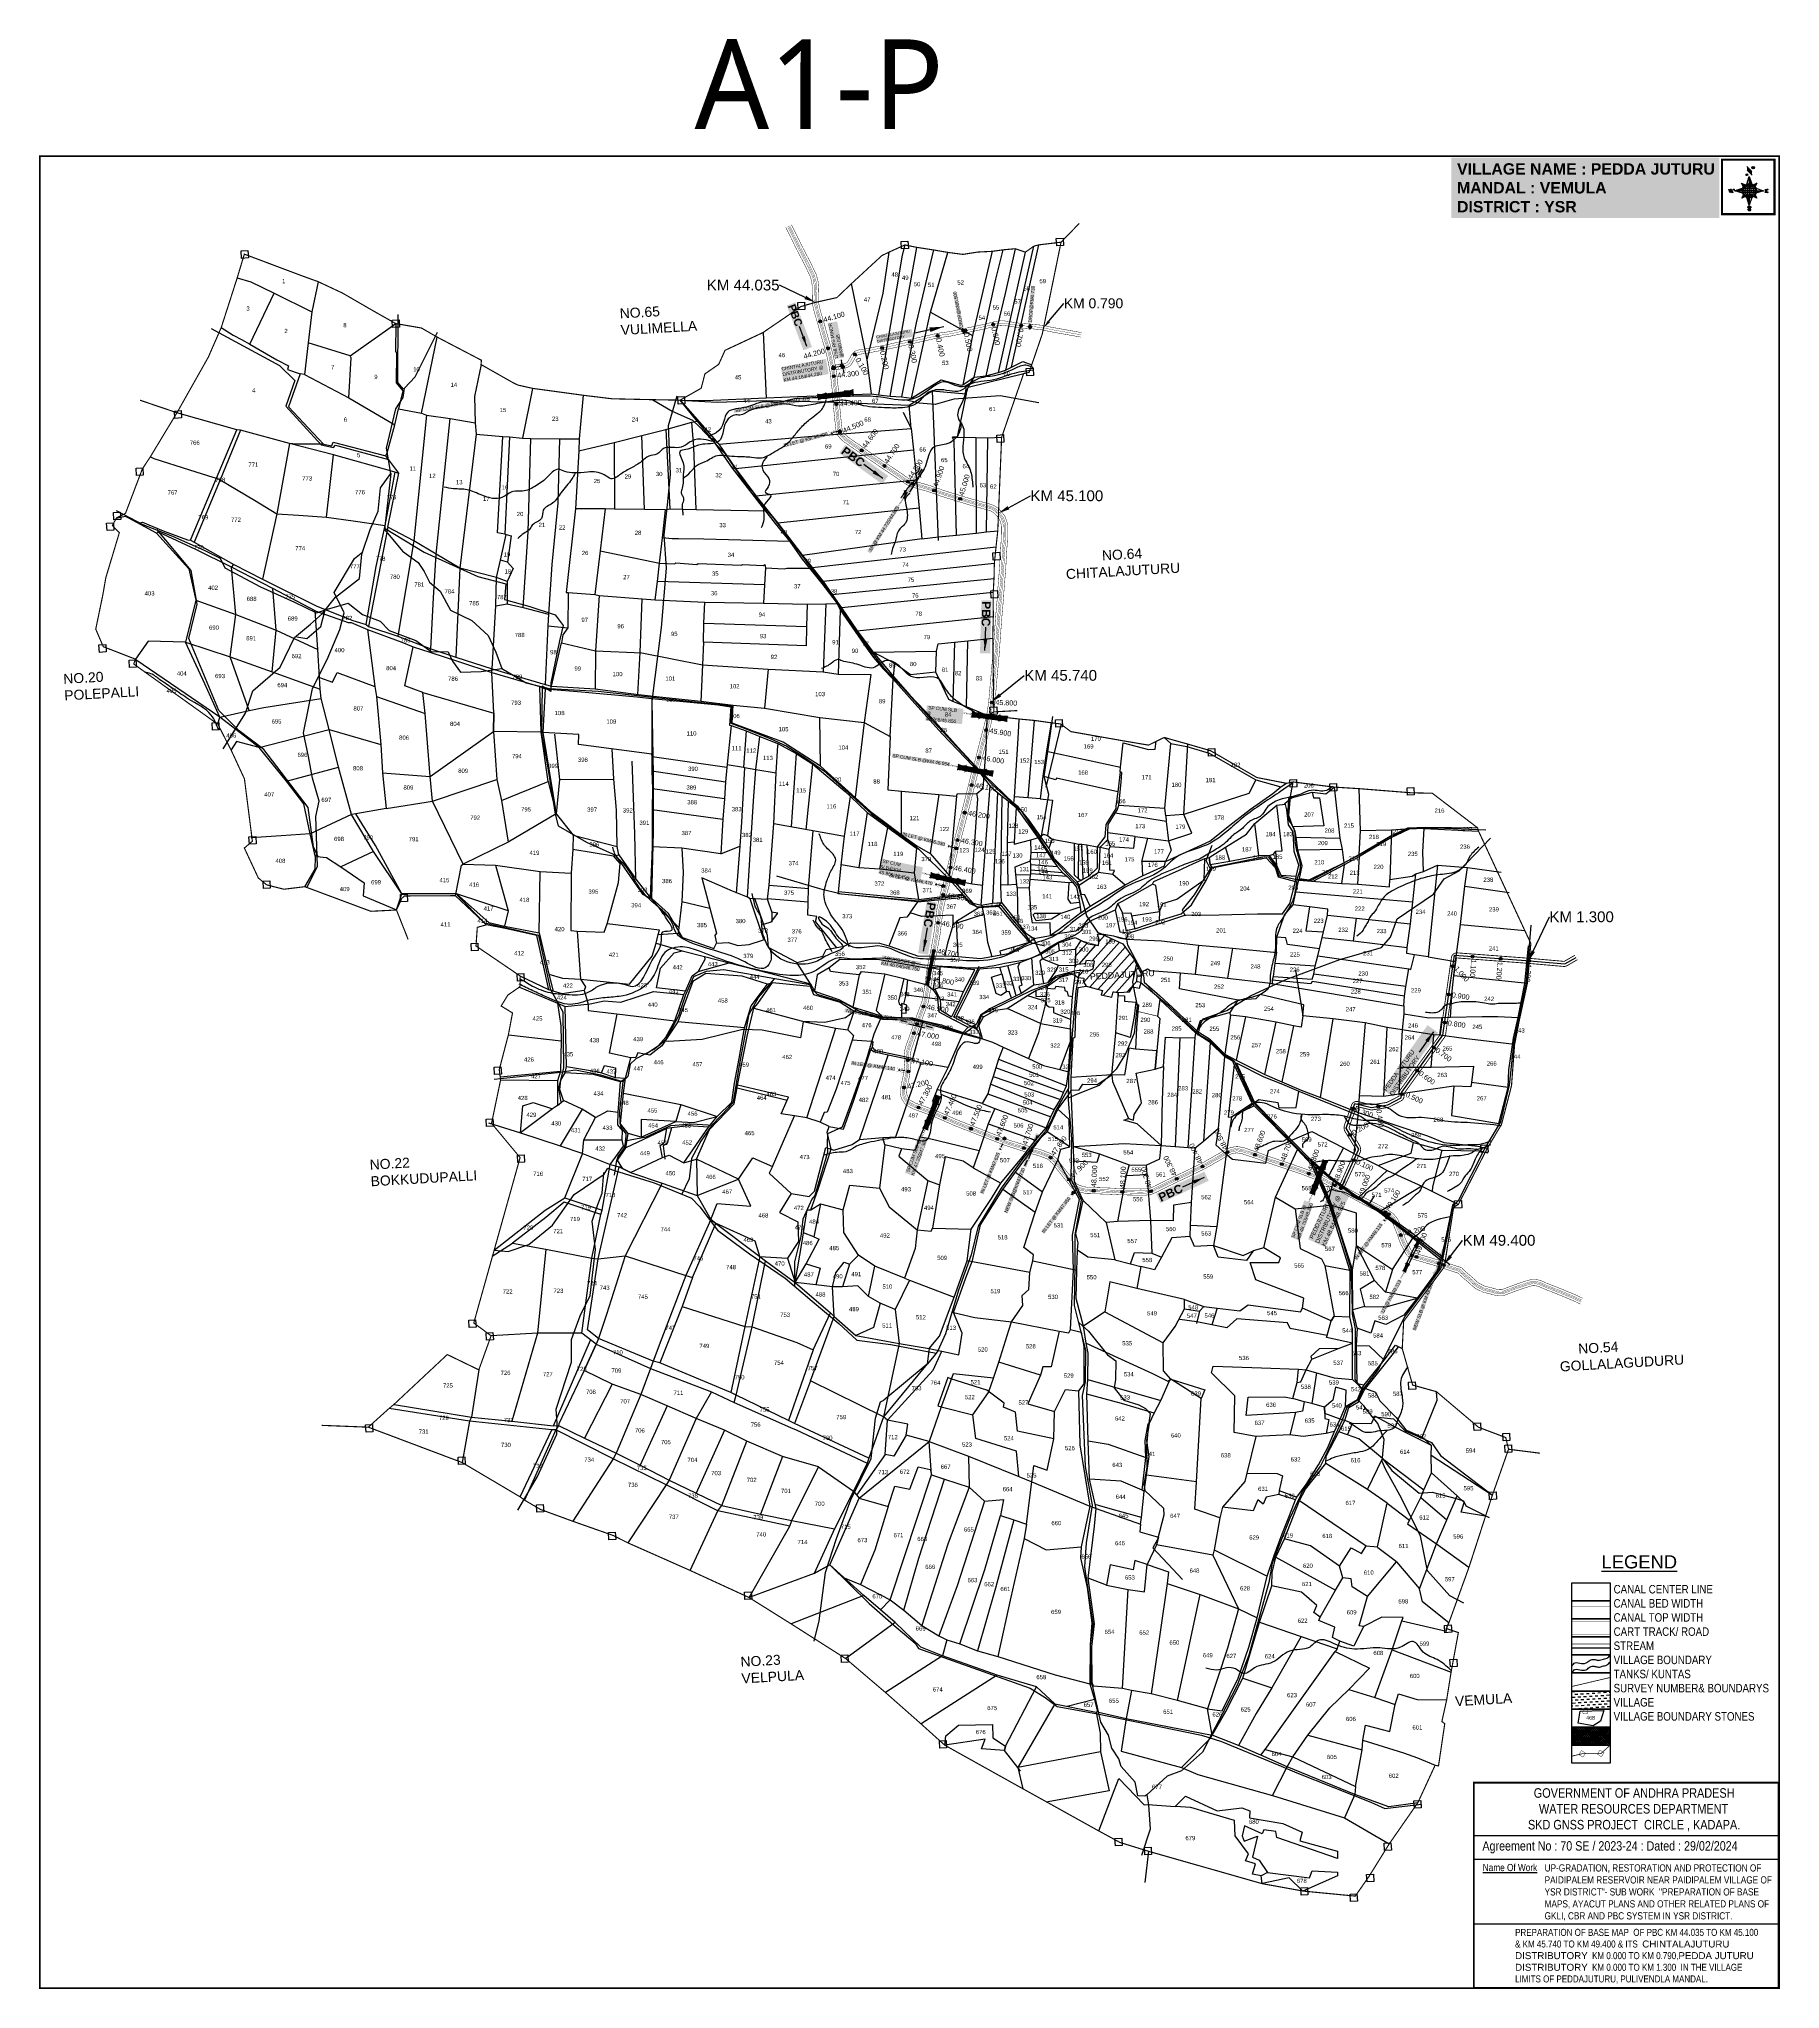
# Model space of a CAD drawing. Header units: inches. Extents: x 204001 to 210143, y 1590320 to 1597199.
import ezdxf
from ezdxf import colors
from ezdxf.entities.mleader import LeaderData, LeaderLine
from ezdxf.enums import TextEntityAlignment as Align
from ezdxf.math import Vec2, Vec3

# ---------------------------------------------------------------- set-up
doc = ezdxf.new("R2010")
doc.units = ezdxf.units.IN
doc.header["$LTSCALE"] = 15
doc.header["$MEASUREMENT"] = 0
doc.header["$PDMODE"] = 32
doc.header["$PDSIZE"] = 10
doc.linetypes.add('ACAD_ISO02W100', pattern=[15, 12, -3])
doc.linetypes.add('HIDDEN2', pattern=[0.1875, 0.125, -0.0625])
for name, color, linetype in [('AQUADUCT', 1, 'Continuous'), ('bord', 1, 'Continuous'), ('CADAS', 1, 'Continuous'), ('CANAL1', 7, 'Continuous'), ('CSMark', 72, 'Continuous'), ('FRAME 025', 7, 'Continuous'), ('PAPER SIZE', 5, 'Continuous'), ('PLOT NO', 7, 'Continuous'), ('PLOT NOS', 7, 'Continuous'), ('PLOTS', 7, 'Continuous'), ('RE REMARKS', 7, 'Continuous'), ('ROADS', 1, 'Continuous'), ('STREAM', 4, 'Continuous'), ('STRUCTURE', 5, 'Continuous'), ('TABLE', 7, 'Continuous'), ('tank', 4, 'Continuous'), ('text2', 7, 'Continuous'), ('TITLEBLOCK', 7, 'Continuous'), ('VILLAGE', 7, 'Continuous'), ('VILLAGE BOUNDARY', 5, 'Continuous'), ('VILLAGE BOUNDARY STONES', 1, 'Continuous'), ('VILLAGE BOUNDRY', 5, 'Continuous'), ('VILLAGE STONES', 240, 'Continuous')]:
    doc.layers.add(name, color=color, linetype=linetype)
doc.styles.add('A', font='arial.ttf')
doc.styles.add('ARIALN', font='ARIALN.TTF')
doc.styles.add('FONT1', font='Arial')
doc.styles.get("Standard").update_dxf_attribs({"font": 'arial.ttf'})
doc.styles.add('TMS', font='trebuc.ttf')
doc.linetypes.add('DOTS', pattern='A,1e-06,-3,["●",Standard,S=3,R=0,X=-1.25,Y=-1.25],-3', length=6.000001)
doc.dimstyles.get("Standard").update_dxf_attribs({"dimtxt": 0.18, "dimasz": 0.18, "dimexe": 0.18, "dimexo": 0.0625, "dimgap": 0.09, "dimtad": 0, "dimtih": 1, "dimtoh": 1, "dimdec": 4, "dimzin": 0, "dimdsep": 46, "dimtxsty": 'Standard', "dimcen": 0.09, "dimadec": 0, "dimazin": 0, "dimtfac": 1, "dimtdec": 4, "dimtofl": 0, "dimtmove": 0, "dimatfit": 3, "dimfxl": 1, "dimtolj": 1, "dimtzin": 0, "dimarcsym": 0})
pattern_1 = [(267.297113149, (-8720374.938, 50637915.138), (10.5367255337, -0.497431438), [])]
pattern_2 = [(357.297113149, (-8720374.938, 50637915.138), (0.497431438, 10.5367255337), [])]

# ---------------------------------------------------------------- blocks, each defined once
blk = doc.blocks.new('DROP')
h = blk.add_hatch()
h.set_pattern_fill('ANSI31', color=1, scale=10, angle=45)
h.set_pattern_definition([(90, (-324.4107, -25.7687), (-1.25, 0), [])])
h.paths.add_polyline_path([(-9.9, -4.3), (-13.8, 4.1), (13.8, 4.1), (10.2, -4.3)])
at = {"layer": 'STRUCTURE', "color": 5, "const_width": 0.49}
blk.add_lwpolyline([(-9.9, -4.3), (-13.8, 4.1), (13.8, 4.1), (10.2, -4.3), (-9.9, -4.3)], dxfattribs=at)
at = {"layer": 'STRUCTURE', "color": 5}
blk.add_circle((0, 0), 1.33, dxfattribs=at)
blk = doc.blocks.new('*X16')
at = {"color": 0, "linetype": 'Continuous'}
for p, q in [((6321.6, 240.5), (6322.3, 241.2)), ((6321.6, 240.3), (6322.3, 241)), ((6321.6, 240.1), (6322.3, 240.8)), ((6321.6, 239.9), (6322.4, 240.7)), ((6321.6, 239.8), (6322.4, 240.6)), ((6321.6, 239.6), (6322.5, 240.5)), ((6321.6, 239.4), (6322.5, 240.3)), ((6321.6, 239.2), (6322.6, 240.2)), ((6321.7, 239.1), (6322.6, 240.1)), ((6321.8, 240.8), (6322.4, 241.4)), ((6321.8, 239), (6322.7, 240)), ((6321.8, 239), (6322.8, 239.9)), ((6321.9, 238.9), (6322.9, 239.8)), ((6322, 238.8), (6323, 239.7)), ((6322.1, 241.3), (6322.4, 241.6)), ((6322.1, 238.7), (6323.1, 239.6)), ((6322.2, 238.6), (6323.1, 239.6)), ((6322.3, 238.5), (6323.2, 239.5)), ((6322.4, 238.5), (6323.3, 239.4)), ((6322.5, 238.4), (6323.4, 239.3)), ((6322.7, 238.4), (6323.6, 239.3)), ((6322.8, 238.3), (6323.7, 239.2)), ((6322.9, 238.3), (6323.8, 239.1)), ((6323.1, 238.2), (6323.9, 239.1)), ((6323.2, 238.2), (6324, 239)), ((6323.3, 238.2), (6324.2, 239)), ((6323.5, 238.1), (6324.3, 238.9)), ((6323.7, 238.1), (6324.4, 238.9)), ((6323.8, 238.1), (6324.6, 238.8)), ((6324.1, 238.2), (6324.7, 238.8)), ((6324.3, 238.3), (6324.9, 238.8)), ((6324.6, 238.3), (6325.1, 238.8)), ((6324.8, 238.4), (6325.2, 238.8)), ((6325.1, 238.5), (6325.4, 238.8)), ((6325.4, 238.6), (6325.6, 238.8))]:
    blk.add_line(p, q, dxfattribs=at)
blk = doc.blocks.new('*X15')
at = {"color": 0, "linetype": 'Continuous'}
for p, q in [((6324.4, 240.3), (6324.5, 240.4)), ((6324.6, 240.3), (6324.8, 240.5)), ((6324.7, 240.2), (6325, 240.5)), ((6324.8, 240.2), (6325.2, 240.6)), ((6325, 240.1), (6325.5, 240.6)), ((6325.1, 240.1), (6325.6, 240.6)), ((6325.2, 240), (6325.8, 240.6)), ((6325.3, 240), (6326, 240.6)), ((6325.4, 239.9), (6326.1, 240.6)), ((6325.5, 239.8), (6326.2, 240.5)), ((6325.6, 239.8), (6326.3, 240.5)), ((6325.7, 239.7), (6326.5, 240.4)), ((6325.9, 239.6), (6326.6, 240.3)), ((6326, 239.5), (6326.7, 240.3)), ((6326, 239.4), (6326.8, 240.2)), ((6326.1, 239.3), (6327, 240.2)), ((6326.2, 239.3), (6327.1, 240.1)), ((6326.3, 239.2), (6327.1, 240)), ((6326.4, 239.1), (6327.2, 239.9)), ((6326.5, 239), (6327.3, 239.8)), ((6326.5, 238.9), (6327.4, 239.7)), ((6326.6, 238.8), (6327.5, 239.6)), ((6326.7, 238.7), (6327.5, 239.5)), ((6326.8, 238.6), (6327.6, 239.4)), ((6326.8, 238.5), (6327.7, 239.3)), ((6326.8, 236.5), (6327.4, 237)), ((6326.9, 238.3), (6327.8, 239.2)), ((6326.9, 238.2), (6327.9, 239.1)), ((6326.9, 236.8), (6327.6, 237.4)), ((6327, 238.1), (6327.8, 239)), ((6327, 237.9), (6327.8, 238.8)), ((6327, 237.8), (6327.8, 238.6)), ((6327, 237.6), (6327.8, 238.4)), ((6327, 237.4), (6327.8, 238.2)), ((6327, 237.3), (6327.8, 238)), ((6327, 237.1), (6327.8, 237.9))]:
    blk.add_line(p, q, dxfattribs=at)
blk = doc.blocks.new('H')
at = {"layer": 'bord', "extrusion": (0.000427885, 0.004792, 0.999988)}
h = blk.add_hatch(dxfattribs=at)
h.set_pattern_fill('LINE', color=8, scale=84.387686, angle=-92.7029, style=0)
h.set_pattern_definition(pattern_1)
h.paths.add_polyline_path([(-625, 665, -0.090992), (-615, 710), (-751, 671)])
h = blk.add_hatch(dxfattribs=at)
h.set_pattern_fill('LINE', color=8, scale=84.387686, angle=-2.7029, style=0)
h.set_pattern_definition(pattern_2)
h.paths.add_polyline_path([(-492, 786, -0.090992), (-448, 775), (-486, 912)])
h = blk.add_hatch(dxfattribs=at)
h.set_pattern_fill('LINE', color=8, scale=84.387686, angle=-2.7029, style=0)
h.set_pattern_definition(pattern_2)
h.paths.add_polyline_path([(-504, 533, -0.090992), (-549, 543), (-510, 406)])
h = blk.add_hatch(dxfattribs=at)
h.set_pattern_fill('LINE', color=8, scale=84.387686, angle=-92.7029, style=0)
h.set_pattern_definition(pattern_1)
h.paths.add_polyline_path([(-246, 647), (-372, 653, -0.090992), (-382, 609)])
for p, q in [((-516, 1087, -1217), (-432, 994, -1217)), ((-865, 701, -1215), (-847, 638, -1215)), ((-847, 700, -1215), (-829, 637, -1215)), ((-829, 699, -1215), (-811, 636, -1215)), ((-829, 699, -1215), (-811, 698, -1215)), ((-811, 698, -1215), (-794, 635, -1215)), ((-752, 665, -1215), (-615, 704, -1215)), ((-627, 794, -1216), (-567, 760, -1216)), ((-627, 794, -1216), (-584, 747, -1215)), ((-599, 731, -1215), (-627, 794, -1216)), ((-538, 774, -1216), (-487, 906, -1216)), ((-519, 1020, -1217), (-435, 927, -1216)), ((-487, 906, -1216), (-493, 780, -1216)), ((-487, 906, -1216), (-448, 769, -1216)), ((-421, 753, -1216), (-359, 781, -1216)), ((-359, 781, -1216), (-405, 739, -1216)), ((-359, 781, -1216), (-392, 721, -1215)), ((-752, 665, -1215), (-625, 659, -1215)), ((-619, 614, -1215), (-752, 665, -1215)), ((-639, 526, -1214), (-606, 585, -1215)), ((-639, 526, -1214), (-593, 568, -1215)), ((-577, 553, -1215), (-639, 526, -1214)), ((-511, 400, -1214), (-549, 537, -1214)), ((-460, 533, -1215), (-511, 400, -1214)), ((-505, 527, -1214), (-511, 400, -1214)), ((-371, 513, -1214), (-431, 546, -1215)), ((-371, 513, -1214), (-414, 560, -1215)), ((-399, 576, -1215), (-371, 513, -1214)), ((-246, 641, -1215), (-383, 603, -1215)), ((-379, 693, -1215), (-246, 641, -1215)), ((-373, 647, -1215), (-246, 641, -1215)), ((-213, 669, -1215), (-217, 601, -1215)), ((-197, 600, -1215), (-194, 668, -1215))]:
    blk.add_line(p, q, dxfattribs=at)
at = {"layer": 'bord', "color": 8, "linetype": 'ByBlock', "extrusion": (0.000427885, 0.004792, 0.999988)}
for p, q in [((-386, 711, -1215), (-605, 722, -1215)), ((-411, 744, -1216), (-578, 752, -1216)), ((-493, 780, -1216), (-505, 527, -1214)), ((-373, 647, -1215), (-625, 659, -1215)), ((-378, 616, -1215), (-623, 628, -1215)), ((-375, 679, -1215), (-620, 691, -1215)), ((-392, 585, -1215), (-611, 595, -1215)), ((-420, 555, -1215), (-587, 562, -1215))]:
    blk.add_line(p, q, dxfattribs=at)
at = {"layer": 'bord', "extrusion": (0.000427885, 0.004792, 0.999988), "elevation": -1212}
for points, const_width in [([(-522, 960), (-516, 1093)], 1.61), ([(-434, 933), (-428, 1066)], 1.61), ([(-870, 707), (-846, 706)], 0.642), ([(-829, 643), (-855, 644)], 0.642), ([(-829, 643), (-821, 678)], 0.642), ([(-811, 642), (-784, 641)], 0.642), ([(-793, 641), (-782, 694)], 0.642), ([(-177, 605), (-226, 607)], 0.706), ([(-223, 676), (-174, 673)], 0.706), ([(-195, 645), (-185, 644)], 0.706)]:
    blk.add_lwpolyline(points, dxfattribs=dict(at, const_width=const_width))
for points, const_width in [([(-414, 1073, 1), (-398, 1058, 1)], 22.3), ([(-776, 697, 1), (-769, 690, 1)], 8.9), ([(-530, 950, 1), (-520, 939, 1)], 14.8), ([(-490, 362, 1), (-498, 369, 1)], 11.1), ([(-180, 618, 1), (-173, 611, 1)], 9.79), ([(-178, 667, 1), (-171, 660, 1)], 9.79), ([(-525, 322, 1), (-533, 329, 1)], 11.1)]:
    blk.add_lwpolyline(points, format="xyb", close=True, dxfattribs=dict(at, const_width=const_width))
for points in [[(-537, 317), (-531, 310), (-520, 307), (-505, 307), (-494, 310), (-486, 318), (-487, 326), (-491, 333), (-494, 336), (-503, 341), (-522, 347), (-530, 352), (-534, 355), (-537, 363), (-537, 373), (-530, 381), (-520, 384), (-504, 384), (-493, 380), (-487, 373)], [(-522, 348), (-526, 354), (-528, 361), (-528, 371), (-526, 375), (-521, 381), (-515, 384)], [(-505, 307), (-499, 312), (-497, 319), (-497, 327), (-501, 335), (-509, 343)]]:
    blk.add_lwpolyline(points, dxfattribs=at)
at = {"layer": 'bord', "extrusion": (0.000427885, 0.004792, 0.999988)}
for centre, radius in [((-406, 1065, -1212), 22.3), ((-773, 694, -1212), 8.9), ((-498, 659, -1212), 127), ((-525, 944, -1212), 14.8), ((-494, 365, -1212), 11.1), ((-177, 615, -1212), 9.79), ((-174, 663, -1212), 9.79), ((-529, 325, -1212), 11.1)]:
    blk.add_circle(centre, radius, dxfattribs=at)
at = {"layer": 'bord', "color": 8, "linetype": 'ByBlock', "extrusion": (0.000427885, 0.004792, 0.999988)}
for centre, radius, start, end in [((-482, 658, -1212), 128, 94.9254, 259.6691), ((-437, 656, -1212), 141, 113.2864, 241.308), ((-316, 651, -1212), 222, 142.5892, 212.0053), ((-560, 662, -1212), 141, 293.2864, 61.308), ((-681, 668, -1212), 222, 322.5892, 32.0053), ((-515, 660, -1212), 128, 274.9254, 79.6691)]:
    blk.add_arc(centre, radius, start, end, dxfattribs=at)
at = {"layer": 'bord', "extrusion": (0.000427885, 0.004792, 0.999988)}
for points in [[(-516, 1093, -1212), (-431, 1000, -1212), (-519, 1026, -1212), (-434, 933, -1212)], [(-864, 707, -1212), (-846, 706, -1212), (-846, 644, -1212), (-829, 643, -1212)], [(-829, 705, -1212), (-811, 704, -1212), (-811, 642, -1212), (-793, 641, -1212)], [(-193, 674, -1212), (-197, 606, -1212), (-213, 675, -1212), (-216, 607, -1212)]]:
    blk.add_solid(points, dxfattribs=at)
at = {"layer": 'bord', "extrusion": (0.000427885, 0.004792, 0.999988), "xscale": 7.977342409717546, "yscale": 7.977342409717546, "zscale": 7.977342409717546, "rotation": 138.0840426661453}
for name, p in [('*X15', (38301, -31929, -1212)), ('*X16', (38314, -31951, -1212))]:
    blk.add_blockref(name, p, dxfattribs=at)
blk = doc.blocks.new('OT')
at = {"layer": 'STRUCTURE', "color": 190}
for points, const_width in [([(769751.4, 1706595.8), (769729.4, 1706595.8)], 0.5), ([(769751.4, 1706579), (769729.4, 1706579)], 0.5), ([(769775.2, 1706601.8), (769775.2, 1706597.8), (769769.2, 1706593.8), (769761.8, 1706593.8), (769754.4, 1706593.8), (769748.4, 1706597.8), (769748.4, 1706601.8)], 0.5), ([(769748.4, 1706573), (769748.4, 1706577), (769754.4, 1706581), (769761.8, 1706581), (769761.8, 1706581), (769761.8, 1706581), (769769.2, 1706581), (769775.2, 1706577), (769775.2, 1706573)], 0.5), ([(769761.8, 1706593.8), (769761.8, 1706581)], 2.5)]:
    blk.add_lwpolyline(points, dxfattribs=dict(at, const_width=const_width))
at = {"layer": 'STRUCTURE', "color": 0}
blk.add_circle((769761.8, 1706587.4), 1.87, dxfattribs=at)
blk.add_leader([(769732.6, 1706587.4), (769753.8, 1706587.4)], dimstyle='Standard', override={"dimasz": 10, "dimgap": 0.09, "dimtad": 0}, dxfattribs=at)
blk = doc.blocks.new('SLB')
at = {"layer": 'STRUCTURE'}
h = blk.add_hatch(dxfattribs=at)
h.set_pattern_fill('DOTS', color=6, scale=20, angle=320.37225, style=0)
h.set_pattern_definition([(320.372247934, (-159.4327, -72.9564), (1.2786241598, 0.5641323054), [0, -1.25])])
h.paths.add_polyline_path([(769699.5, 1706871.1), (769699.5, 1706861.1), (769729.1, 1706861.1), (769732.1, 1706863.1), (769792.1, 1706863.1), (769795.1, 1706861.1), (769824.7, 1706861.1), (769824.7, 1706871.1), (769795.1, 1706871.1), (769792.1, 1706869.1), (769732.1, 1706869.1), (769729.1, 1706871.1)])
at = {"layer": 'STRUCTURE', "color": 6, "linetype": 'ACAD_ISO02W100', "ltscale": 0.5, "const_width": 0.5}
for points in [[(769699.5, 1706871.1), (769729.1, 1706871.1)], [(769699.5, 1706861.1), (769729.1, 1706861.1)], [(769795.1, 1706871.1), (769824.7, 1706871.1)], [(769795.1, 1706861.1), (769824.7, 1706861.1)]]:
    blk.add_lwpolyline(points, dxfattribs=at)
at = {"layer": 'STRUCTURE', "color": 6, "const_width": 0.628}
for points in [[(769726.1, 1706877.1), (769726.1, 1706873.1), (769732.1, 1706869.1), (769792.1, 1706869.1), (769798.1, 1706873.1), (769798.1, 1706877.1)], [(769726.1, 1706855.1), (769726.1, 1706859.1), (769732.1, 1706863.1), (769792.1, 1706863.1), (769798.1, 1706859.1), (769798.1, 1706855.1)]]:
    blk.add_lwpolyline(points, dxfattribs=at)
at = {"layer": 'STRUCTURE', "color": 6}
blk.add_lwpolyline([(769732.1, 1706863.1), (769792.1, 1706863.1)], dxfattribs=at)
blk.add_lwpolyline([(769732.1, 1706863.1), (769792.1, 1706863.1)], dxfattribs=at)
at = {"layer": 'STRUCTURE', "color": 0}
blk.add_circle((769762.1, 1706866.1), 1.24, dxfattribs=at)
for points in [[(769703.8, 1706866), (769726.7, 1706866)], [(769818.6, 1706865.8), (769795.7, 1706865.8)]]:
    blk.add_leader(points, dimstyle='Standard', override={"dimasz": 10, "dimgap": 0.09, "dimtad": 0}, dxfattribs=at)
blk = doc.blocks.new('SP')
at = {"layer": 'STRUCTURE'}
h = blk.add_hatch(dxfattribs=at)
h.set_pattern_fill('DASH', color=256, scale=8, style=0)
edge = h.paths.add_edge_path()
edge.add_spline(control_points=[(769825.7, 1706742.1), (769825.3, 1706741.8), (769823.8, 1706740.8), (769820.9, 1706740.3), (769817, 1706739.7), (769811.4, 1706738.9), (769804, 1706739.7), (769798.4, 1706741), (769795.6, 1706741.6)], knot_values=[0, 0, 0, 0, 1.613557, 5.24513, 8.624976, 13.470124, 22.190216, 30.746377, 30.746377, 30.746377, 30.746377], degree=3, periodic=0)
edge.add_line((769795.6, 1706741.6), (769792.6, 1706739.6))
edge.add_line((769792.6, 1706739.6), (769732.6, 1706739.6))
edge.add_line((769732.6, 1706739.6), (769729.6, 1706741.6))
edge.add_spline(control_points=[(769729.6, 1706741.6), (769726.9, 1706740.9), (769721.3, 1706739.5), (769713.9, 1706738.5), (769708.3, 1706739.1), (769704.4, 1706739.6), (769701.5, 1706740), (769700, 1706741), (769699.5, 1706741.3)], knot_values=[0, 0, 0, 0, 8.556161, 17.276253, 22.121402, 25.501247, 29.13282, 30.746377, 30.746377, 30.746377, 30.746377], degree=3, periodic=0)
edge.add_line((769699.5, 1706741.3), (769699.5, 1706722.1))
edge.add_spline(control_points=[(769699.5, 1706722.1), (769700, 1706722.4), (769701.4, 1706723.4), (769704.3, 1706724), (769708.2, 1706724.5), (769713.8, 1706725.3), (769721.2, 1706724.5), (769726.8, 1706723.3), (769729.6, 1706722.6)], knot_values=[0, 0, 0, 0, 1.613557, 5.24513, 8.624976, 13.470124, 22.190216, 30.746377, 30.746377, 30.746377, 30.746377], degree=3, periodic=0)
edge.add_line((769729.6, 1706722.6), (769732.6, 1706724.6))
edge.add_line((769732.6, 1706724.6), (769792.6, 1706724.6))
edge.add_line((769792.6, 1706724.6), (769795.6, 1706722.6))
edge.add_spline(control_points=[(769795.6, 1706722.6), (769798.4, 1706723.3), (769803.9, 1706724.8), (769811.3, 1706725.8), (769817, 1706725.1), (769820.9, 1706724.7), (769823.8, 1706724.2), (769825.2, 1706723.3), (769825.7, 1706723)], knot_values=[0, 0, 0, 0, 8.556161, 17.276253, 22.121402, 25.501247, 29.13282, 30.746377, 30.746377, 30.746377, 30.746377], degree=3, periodic=0)
edge.add_line((769825.7, 1706723), (769825.7, 1706742.1))
h.paths.add_polyline_path([(769764.2, 1706732.1, -1), (769761.1, 1706732.1, -1)], flags=0)
h.paths.add_polyline_path([(769761.1, 1706732.1, 1), (769764.2, 1706732.1, 1)], flags=16)
at = {"layer": 'STRUCTURE', "const_width": 0.628}
for points in [[(769726.6, 1706747.6), (769726.6, 1706743.6), (769732.6, 1706739.6), (769792.6, 1706739.6), (769798.6, 1706743.6), (769798.6, 1706747.6)], [(769726.6, 1706716.6), (769726.6, 1706720.6), (769732.6, 1706724.6), (769792.6, 1706724.6), (769798.6, 1706720.6), (769798.6, 1706716.6)]]:
    blk.add_lwpolyline(points, dxfattribs=at)
at = {"layer": 'STRUCTURE', "color": 3}
blk.add_lwpolyline([(769732.6, 1706724.6), (769792.6, 1706724.6)], dxfattribs=at)
blk.add_lwpolyline([(769732.6, 1706724.6), (769792.6, 1706724.6)], dxfattribs=at)
at = {"layer": 'STRUCTURE', "color": 0}
blk.add_circle((769762.6, 1706732.1), 1.55, dxfattribs=at)
at = {"layer": 'STRUCTURE'}
for points in [[(769699.5, 1706741.3), (769700.9, 1706740.5), (769704.4, 1706739.6), (769707.8, 1706739.2), (769712.6, 1706738.8), (769721.3, 1706739.7), (769729.6, 1706741.6)], [(769699.5, 1706722.1), (769700.9, 1706723), (769704.4, 1706724), (769707.7, 1706724.5), (769712.5, 1706725), (769721.2, 1706724.4), (769729.6, 1706722.6)], [(769825.7, 1706742.1), (769824.3, 1706741.3), (769820.8, 1706740.3), (769817.5, 1706739.8), (769812.7, 1706739.2), (769804, 1706739.9), (769795.6, 1706741.6)], [(769825.7, 1706723), (769824.3, 1706723.8), (769820.8, 1706724.7), (769817.4, 1706725.1), (769812.6, 1706725.5), (769803.9, 1706724.6), (769795.6, 1706722.6)]]:
    blk.add_spline(points, degree=3, dxfattribs=at)
at = {"layer": 'STRUCTURE', "color": 0}
blk.add_text('STREAM', height=5, dxfattribs=at).set_placement((769684.3, 1706732.1), align=Align.MIDDLE_CENTER)
for points in [[(769727.4, 1706732.1), (769700.8, 1706732.1)], [(769824.4, 1706732.1), (769800.5, 1706732.1)]]:
    blk.add_leader(points, dimstyle='Standard', override={"dimasz": 10, "dimgap": 0.09, "dimtad": 0}, dxfattribs=at)
blk = doc.blocks.new('AQUEDUCT')
at = {"layer": 'STRUCTURE'}
h = blk.add_hatch(dxfattribs=at)
h.set_pattern_fill('DASH', color=256, scale=8, angle=-90, style=0)
h.set_pattern_definition([(270, (-1706662.7411, 769762.6106), (1, -1), [1, -1])])
edge = h.paths.add_edge_path()
edge.add_spline(control_points=[(6.5, -63.1), (6.2, -62.6), (5.2, -61.2), (4.6, -58.3), (4.1, -54.4), (3.3, -48.8), (4.1, -41.4), (5.4, -35.8), (6, -33)], knot_values=[0, 0, 0, 0, 1.613557, 5.24513, 8.624976, 13.470124, 22.190216, 30.746377, 30.746377, 30.746377, 30.746377], degree=3, periodic=0)
edge.add_line((6, -33), (4, -30))
edge.add_line((4, -30), (4, 30))
edge.add_line((4, 30), (6, 33))
edge.add_spline(control_points=[(6, 33), (5.3, 35.8), (3.9, 41.3), (2.8, 48.7), (3.5, 54.4), (3.9, 58.3), (4.4, 61.2), (5.4, 62.6), (5.7, 63.1)], knot_values=[0, 0, 0, 0, 8.556161, 17.276253, 22.121402, 25.501247, 29.13282, 30.746377, 30.746377, 30.746377, 30.746377], degree=3, periodic=0)
edge.add_line((5.7, 63.1), (-6.5, 63.1))
edge.add_spline(control_points=[(-6.5, 63.1), (-6.2, 62.6), (-5.2, 61.2), (-4.6, 58.3), (-4.1, 54.4), (-3.3, 48.8), (-4.1, 41.4), (-5.4, 35.8), (-6, 33)], knot_values=[0, 0, 0, 0, 1.613557, 5.24513, 8.624976, 13.470124, 22.190216, 30.746377, 30.746377, 30.746377, 30.746377], degree=3, periodic=0)
edge.add_line((-6, 33), (-4, 30))
edge.add_line((-4, 30), (-4, -30))
edge.add_line((-4, -30), (-6, -33))
edge.add_spline(control_points=[(-6, -33), (-5.3, -35.8), (-3.9, -41.3), (-2.8, -48.7), (-3.5, -54.4), (-3.9, -58.3), (-4.4, -61.2), (-5.4, -62.6), (-5.7, -63.1)], knot_values=[0, 0, 0, 0, 8.556161, 17.276253, 22.121402, 25.501247, 29.13282, 30.746377, 30.746377, 30.746377, 30.746377], degree=3, periodic=0)
edge.add_line((-5.7, -63.1), (6.5, -63.1))
blk.add_circle((0, 0), 0.938)
at = {"layer": 'STRUCTURE', "const_width": 0.628}
for points in [[(-12, 36), (-8, 36), (-4, 30), (-4, -30), (-8, -36), (-12, -36)], [(12, 36), (8, 36), (4, 30), (4, -30), (8, -36), (12, -36)]]:
    blk.add_lwpolyline(points, dxfattribs=at)
at = {"layer": 'STRUCTURE', "color": 3}
for points in [[(-4, 30), (-4, -30)], [(-4, 30), (-4, -30)], [(4, 30), (4, -30)]]:
    blk.add_lwpolyline(points, dxfattribs=at)
at = {"layer": 'STRUCTURE'}
for points in [[(-6.5, 63.1), (-5.7, 61.7), (-4.7, 58.2), (-4.2, 54.9), (-3.6, 50.1), (-4.3, 41.4), (-6, 33)], [(5.7, 63.1), (4.8, 61.7), (3.9, 58.2), (3.5, 54.8), (3.1, 50), (4, 41.3), (6, 33)], [(-5.7, -63.1), (-4.8, -61.7), (-3.9, -58.2), (-3.5, -54.8), (-3.1, -50), (-4, -41.3), (-6, -33)], [(6.5, -63.1), (5.7, -61.7), (4.7, -58.2), (4.2, -54.9), (3.6, -50.1), (4.3, -41.4), (6, -33)]]:
    blk.add_spline(points, degree=3, dxfattribs=at)
at = {"layer": 'STRUCTURE', "color": 0}
blk.add_text('STREAM', height=5, dxfattribs=at).set_placement((-19.7, -0.1), align=Align.MIDDLE_CENTER)
for points in [[(32.5, 0.1), (5.8, 0)], [(0.4, -62), (0.1, -38.2)]]:
    blk.add_leader(points, dimstyle='Standard', override={"dimasz": 10, "dimgap": 0.09, "dimtad": 0}, dxfattribs=at)
blk = doc.blocks.new('DLB')
at = {"layer": 'STRUCTURE'}
h = blk.add_hatch(dxfattribs=at)
h.set_pattern_fill('DOTS', color=6, scale=20, angle=320.37224793, style=0)
h.paths.add_polyline_path([(769699.5, 1706950), (769699.5, 1706934), (769729.1, 1706934), (769732.1, 1706936), (769792.1, 1706936), (769795.1, 1706934), (769824.7, 1706934), (769824.7, 1706950), (769795.1, 1706950), (769792.1, 1706948), (769732.1, 1706948), (769729.1, 1706950)])
at = {"layer": 'STRUCTURE', "color": 6, "linetype": 'ACAD_ISO02W100', "ltscale": 0.5, "const_width": 0.5}
for points in [[(769699.5, 1706950), (769729.1, 1706950)], [(769699.5, 1706934), (769729.1, 1706934)], [(769795.1, 1706950), (769824.7, 1706950)], [(769795.1, 1706934), (769824.7, 1706934)]]:
    blk.add_lwpolyline(points, dxfattribs=at)
at = {"layer": 'STRUCTURE', "color": 6, "const_width": 0.628}
for points in [[(769726.1, 1706956), (769726.1, 1706952), (769732.1, 1706948), (769792.1, 1706948), (769798.1, 1706952), (769798.1, 1706956)], [(769726.1, 1706928), (769726.1, 1706932), (769732.1, 1706936), (769792.1, 1706936), (769798.1, 1706932), (769798.1, 1706928)], [(769732.1, 1706942), (769792.1, 1706942)]]:
    blk.add_lwpolyline(points, dxfattribs=at)
at = {"layer": 'STRUCTURE', "color": 6}
blk.add_lwpolyline([(769732.1, 1706936), (769792.1, 1706936)], dxfattribs=at)
blk.add_lwpolyline([(769732.1, 1706936), (769792.1, 1706936)], dxfattribs=at)
at = {"layer": 'STRUCTURE', "color": 0}
blk.add_circle((769762.1, 1706942), 1.8, dxfattribs=at)
for points in [[(769703.8, 1706942), (769726.7, 1706942)], [(769818.6, 1706942), (769795.7, 1706942)]]:
    blk.add_leader(points, dimstyle='Standard', override={"dimasz": 10, "dimgap": 0.09, "dimtad": 0}, dxfattribs=at)
blk = doc.blocks.new('UT')
at = {"layer": 'STRUCTURE'}
h = blk.add_hatch(dxfattribs=at)
h.set_pattern_fill('DASH', color=150, scale=8, angle=-39.62775, style=0)
h.set_pattern_definition([(320.372247933, (-4370.464, -6260.8811), (1.40800153113, 0.132407282), [1, -1])])
h.paths.add_polyline_path([(765163, 1700681.9), (765165.6, 1700680.6), (765167.2, 1700680.3), (765169.1, 1700680), (765172.4, 1700679.6), (765176.4, 1700679.3), (765179.5, 1700679.5), (765183.1, 1700679.9), (765187.7, 1700680.9), (765188.9, 1700681.2), (765193.1, 1700682.2), (765196.1, 1700680.2), (765196.1, 1700672.2), (765193.1, 1700670.2), (765190.5, 1700670.8), (765188.1, 1700671.3), (765185.5, 1700671.8), (765183.6, 1700672.1), (765181, 1700672.5), (765180.3, 1700672.5), (765178.5, 1700672.6), (765176.7, 1700672.6), (765174.6, 1700672.5), (765172.5, 1700672.3), (765170.4, 1700672), (765168.5, 1700671.7), (765166.1, 1700671.2), (765165, 1700670.8), (765163, 1700669.7)])
h.paths.add_polyline_path([(765259.1, 1700682.2), (765256.1, 1700680.2), (765256.1, 1700672.2), (765259.1, 1700670.2), (765261.9, 1700671), (765264.4, 1700671.6), (765266.4, 1700672), (765269.1, 1700672.5), (765272.7, 1700673), (765276.1, 1700673.1), (765278.6, 1700672.9), (765281.2, 1700672.7), (765283.9, 1700672.3), (765286.4, 1700671.9), (765288, 1700671.3), (765289.2, 1700670.6), (765289.1, 1700682.7), (765287.6, 1700681.8), (765285.7, 1700681.2), (765283, 1700680.7), (765281.2, 1700680.4), (765276.7, 1700679.9), (765272.7, 1700679.9), (765268.7, 1700680.3), (765264.8, 1700681), (765261.2, 1700681.7)])
at = {"layer": 'STRUCTURE', "color": 150, "const_width": 0.628}
for points in [[(765190.1, 1700688.2), (765190.1, 1700684.2), (765196.1, 1700680.2), (765256.1, 1700680.2), (765262.1, 1700684.2), (765262.1, 1700688.2)], [(765190.1, 1700664.2), (765190.1, 1700668.2), (765196.1, 1700672.2), (765256.1, 1700672.2), (765262.1, 1700668.2), (765262.1, 1700664.2)]]:
    blk.add_lwpolyline(points, dxfattribs=at)
at = {"layer": 'STRUCTURE', "color": 150}
for points in [[(765196.1, 1700680.2), (765256.1, 1700680.2)], [(765196.1, 1700672.2), (765256.1, 1700672.2)], [(765196.1, 1700672.2), (765256.1, 1700672.2)]]:
    blk.add_lwpolyline(points, dxfattribs=at)
at = {"layer": 'STRUCTURE', "color": 0}
blk.add_circle((765226.1, 1700676.2), 1.89, dxfattribs=at)
at = {"layer": 'STRUCTURE', "color": 150}
for points in [[(765163, 1700681.9), (765164.4, 1700681.1), (765167.9, 1700680.2), (765171.2, 1700679.8), (765176.1, 1700679.4), (765184.7, 1700680.3), (765193.1, 1700682.2)], [(765163, 1700669.7), (765164.3, 1700670.6), (765167.8, 1700671.6), (765171.2, 1700672.1), (765176, 1700672.6), (765184.7, 1700672), (765193.1, 1700670.2)], [(765289.1, 1700682.7), (765287.8, 1700681.9), (765284.3, 1700680.9), (765280.9, 1700680.4), (765276.1, 1700679.8), (765267.4, 1700680.5), (765259.1, 1700682.2)], [(765289.2, 1700670.6), (765287.8, 1700671.4), (765284.2, 1700672.3), (765280.9, 1700672.7), (765276.1, 1700673.1), (765267.4, 1700672.2), (765259.1, 1700670.2)]]:
    blk.add_spline(points, degree=3, dxfattribs=at)
at = {"layer": 'STRUCTURE', "color": 0}
blk.add_text('STREAM', height=5, dxfattribs=at).set_placement((765148.2, 1700675.8), align=Align.MIDDLE_CENTER)
for points in [[(765190.9, 1700676), (765164.2, 1700675.8)], [(765289.3, 1700676.7), (765265.4, 1700676.4)]]:
    blk.add_leader(points, dimstyle='Standard', override={"dimasz": 10, "dimgap": 0.09, "dimtad": 0}, dxfattribs=at)
blk = doc.blocks.new('PBC')
at = {"layer": 'STRUCTURE', "color": 5, "insert": (13.6, 8.7), "char_height": 30, "width": 181.057, "attachment_point": 1, "rotation": 325.63469, "bg_fill": 1, "box_fill_scale": 1.1, "bg_fill_color": 7, "bg_fill_true_color": 16777215, "bg_fill_transparency": 0}
blk.add_mtext('{\\fArial|b1|i0|c0|p34;\\C256;PBC}', dxfattribs=at)
at = {"layer": 'PAPER SIZE'}
blk.add_leader([(148.6, -102.5), (80.6, -54.7)], dimstyle='Standard', override={"dimasz": 40, "dimgap": 0.09, "dimtad": 0, "dimtfill": 2, "dimtfillclr": 5}, dxfattribs=at)

msp = doc.modelspace()

# ---------------------------------------------------------------- hatches: boundary and pattern name
at = {"layer": 'PLOTS'}
h = msp.add_hatch(dxfattribs=at)
h.set_pattern_fill('ANSI31', color=40, scale=219.574085, angle=3.28389)
h.set_pattern_definition([(48.2839, (204772.295, 1587963.204), (-20.48766, 18.26418), [])])
h.paths.add_polyline_path([(207752.3, 1593843), (207747.9, 1593826.9), (207785.7, 1593818.7), (207790.8, 1593838.3), (207808.2, 1593835.2), (207848.4, 1593838), (207859.1, 1593854.9), (207883, 1593850.7), (207889, 1593870), (207888.6, 1593870.3), (207874.4, 1593873.1), (207875.1, 1593897.7), (207888.9, 1593897), (207889.1, 1593902), (207862.3, 1593955.7), (207824.5, 1594007.3), (207756.6, 1594038.7), (207735.6, 1594040.7), (207741.5, 1594022.1), (207738.4, 1594001.2), (207702.2, 1594007.2), (207677.2, 1594018.6), (207657.3, 1593988), (207656, 1593930.3), (207656.4, 1593930.3), (207663.4, 1593935.3), (207692.8, 1593938), (207695.9, 1593950.1), (207723.1, 1593947.4), (207718.8, 1593917.6), (207701.9, 1593910.7), (207671, 1593912.8), (207653.9, 1593910.5), (207655.3, 1593903.9), (207671.8, 1593905.8), (207668.5, 1593887.6), (207686.7, 1593886), (207686, 1593872.8), (207695.2, 1593857.4)])
h.paths.add_polyline_path([(207664, 1593897.7), (207706.6, 1593897.7), (207706.6, 1593920.7), (207664, 1593920.7)], flags=25)
h.paths.add_polyline_path([(207629.4, 1593935.3), (207672.1, 1593935.3), (207672.1, 1593958.3), (207629.4, 1593958.3)], flags=9)
h.paths.add_polyline_path([(207681.3, 1593921), (207723.9, 1593921), (207723.9, 1593944), (207681.3, 1593944)], flags=25)
h.paths.add_polyline_path([(207664.8, 1593975.6), (207707.4, 1593975.6), (207707.4, 1593998.6), (207664.8, 1593998.6)], flags=24)
h.paths.add_polyline_path([(207701.1, 1594013.8), (207743.7, 1594013.8), (207743.7, 1594036.8), (207701.1, 1594036.8)], flags=25)
h.paths.add_polyline_path([(207746.4, 1593921.5), (207789.1, 1593921.5), (207789.1, 1593944.4), (207746.4, 1593944.4)], flags=24)
h.paths.add_polyline_path([(207651, 1593860.8), (207693.6, 1593860.8), (207693.6, 1593883.8), (207651, 1593883.8)], flags=9)
h.paths.add_polyline_path([(207758.8, 1594003.8), (207801.4, 1594003.8), (207801.4, 1594026.8), (207758.8, 1594026.8)], flags=24)
at = {"layer": 'tank'}
h = msp.add_hatch(dxfattribs=at)
h.set_pattern_fill('DASH', color=256, scale=80.873786, angle=3.54054, style=0)
h.set_pattern_definition([(3.5405362, (-305289.117, 461760.44), (9.46563631, 10.7142203), [10.1092232, -10.1092232])])
h.paths.add_polyline_path([(209408, 1591371.4), (209543.8, 1591371.4), (209543.8, 1591307.7), (209408, 1591307.7)])
at = {"layer": 'VILLAGE', "linetype": 'Continuous'}
h = msp.add_hatch(dxfattribs=at)
h.set_pattern_fill('SACNCR', color=256, scale=54.320212, angle=1.53032, style=0)
h.set_pattern_definition([(46.53031993, (-305289.1175, 461760.4397), (-3.695837926, 3.503504088), []), (46.53031993, (-305285.518, 461760.536), (-3.695837926, 3.503504088), [0, -5.092519894])])
h.paths.add_polyline_path([(209408, 1591244), (209543.8, 1591244), (209543.8, 1591180.3), (209408, 1591180.3)])

# ---------------------------------------------------------------- linework, layer by layer
at = {"color": 5, "const_width": 5.82}
msp.add_lwpolyline([(204003.7, 1596785.8), (210140, 1596785.8), (210140, 1590323.1), (204003.7, 1590323.1)], close=True, dxfattribs=at)
at = {"layer": 'CANAL1', "color": 200, "ltscale": 4, "const_width": 1.5}
for points in [[(206635.4, 1596534), (206642.6, 1596520.4), (206655, 1596495.8), (206669.8, 1596464.7), (206683.5, 1596438.2), (206698.2, 1596410.1), (206706.9, 1596392.7), (206715.5, 1596374.3), (206721.9, 1596361.7), (206727.3, 1596341.4), (206728.6, 1596326.6), (206728.1, 1596309.7), (206729.2, 1596291.1), (206729, 1596275), (206730.2, 1596261), (206734.5, 1596242.3), (206739.6, 1596222.9), (206745.8, 1596202.4), (206750.2, 1596187.7), (206758.5, 1596157), (206765.1, 1596134.9), (206770.9, 1596115.1), (206779.6, 1596084.5), (206784.6, 1596061.6), (206789.3, 1596038.9), (206792.8, 1596018.5), (206795.4, 1595994.3), (206798.5, 1595966.6), (206801, 1595936.9), (206803.3, 1595906.7), (206805.7, 1595882.3), (206808, 1595857), (206809.7, 1595843.7), (206811, 1595829.5), (206812.7, 1595817.6), (206814.6, 1595810.5), (206818.3, 1595801.7), (206826.8, 1595790.5), (206839.8, 1595778.6), (206854.3, 1595768.7), (206869.1, 1595757.8), (206883.8, 1595748.5), (206898.2, 1595737.9), (206916.7, 1595725), (206970.8, 1595688.2), (207025.7, 1595651.7), (207042.3, 1595640.1), (207052.4, 1595633.1), (207062.2, 1595626.9), (207081.1, 1595618.3), (207087.3, 1595616.7), (207103, 1595612.4), (207136.8, 1595602.7), (207166.2, 1595592.6), (207172.5, 1595590.5), (207181.8, 1595586.7), (207213.8, 1595576.8), (207239.8, 1595568.8), (207283.6, 1595555.4), (207352.7, 1595536.4), (207358.7, 1595534), (207363.5, 1595531.2), (207368.2, 1595528.2), (207372.2, 1595524.9), (207379.6, 1595516.8), (207384, 1595511.6), (207388.7, 1595505.3), (207390.8, 1595500.1), (207394.4, 1595489.6), (207395.6, 1595483), (207396, 1595471.4), (207395.4, 1595433.2), (207393.5, 1595402.7), (207392.4, 1595387.1), (207389.4, 1595330.9), (207387.9, 1595312.9), (207383.9, 1595263.9), (207381.7, 1595228.7), (207376.2, 1595166), (207371.8, 1595107.3), (207366.1, 1595028), (207358.4, 1594942.8), (207351.3, 1594859.7), (207344, 1594813.2), (207333.2, 1594769), (207326.6, 1594744.8), (207315.1, 1594700.6), (207302.4, 1594650.6), (207294.2, 1594624.9), (207265.8, 1594511.2), (207261.6, 1594494.6), (207247.7, 1594440.7), (207232.6, 1594383.7), (207221.5, 1594343.1), (207209, 1594291.7), (207196.8, 1594239.6), (207182, 1594188.7), (207169.2, 1594132.8), (207163.6, 1594089.9), (207157.8, 1594042.4), (207147.9, 1593988.4), (207136.3, 1593932.4), (207132.6, 1593910.8), (207125.1, 1593855.7), (207119.6, 1593819.8), (207115.5, 1593802.2), (207097.4, 1593754.1), (207087.7, 1593726.2), (207059.8, 1593648.4), (207055, 1593631.2), (207053.6, 1593622), (207054.4, 1593612), (207054.4, 1593600.4), (207055.2, 1593585.8), (207054.3, 1593574.3), (207049.8, 1593542.8), (207042.9, 1593510.2), (207040.2, 1593492.2), (207039.9, 1593480.1), (207041.8, 1593467.6), (207044.9, 1593459.3), (207048.8, 1593453.1), (207053.2, 1593446.3), (207059.4, 1593438.6), (207083.2, 1593425.5), (207156.4, 1593398.7), (207233.3, 1593365), (207322.4, 1593330.1), (207413, 1593294.9), (207502.5, 1593266.5), (207513.1, 1593264.1), (207530.3, 1593258.9), (207558.8, 1593248.1), (207577, 1593231.9), (207594.8, 1593208.4), (207645.4, 1593145.2), (207655.3, 1593139.3), (207664.3, 1593134.1), (207678, 1593130.3), (207696.7, 1593126), (207731, 1593125.2), (207778.9, 1593123.7), (207816.1, 1593121.7), (207888.3, 1593120.4), (207905.2, 1593120.8), (207923, 1593122.3), (207944.7, 1593131.6), (207979.9, 1593149.4), (208003.3, 1593160.7), (208061, 1593188.2), (208113.9, 1593213.8), (208134.5, 1593225.5), (208165.6, 1593243.3), (208182, 1593252.9), (208191.9, 1593258.7), (208199.5, 1593262.4), (208205.6, 1593265.3), (208209.7, 1593266.6), (208214.6, 1593267.8), (208221.2, 1593269.2), (208227.3, 1593269.6), (208244.1, 1593267.2), (208302.4, 1593247.6), (208325, 1593238.8), (208408.6, 1593210.5), (208454.8, 1593194.7), (208516.9, 1593171.2), (208590.9, 1593133.6), (208668.8, 1593090.8), (208709.9, 1593070), (208737.1, 1593055.7), (208751.7, 1593047.1), (208763.1, 1593039.3), (208771, 1593030.7), (208777.4, 1593020.4), (208792.2, 1592983.5), (208798.4, 1592964.6), (208805.7, 1592946.6), (208813.5, 1592932.5), (208820.8, 1592918), (208826.3, 1592909), (208832.1, 1592903.4), (208839, 1592898.4), (208852.6, 1592893.8), (208859.6, 1592891.3), (208944.4, 1592867), (208976, 1592855.4), (208998.9, 1592848.1), (209006.8, 1592845.8), (209019.8, 1592833.5), (209044.3, 1592812.6), (209059.4, 1592798.7), (209068.8, 1592791.2), (209094.4, 1592778.8), (209109.3, 1592775), (209116.4, 1592773.5), (209125.7, 1592770.7), (209139, 1592767), (209150.5, 1592765.2), (209165.1, 1592765.2), (209186.3, 1592773.1), (209207.6, 1592781.3), (209227.1, 1592788), (209244.9, 1592794.1), (209255.7, 1592797.5), (209266.4, 1592800.5), (209272.3, 1592801.4), (209279.7, 1592801), (209290.2, 1592799.1), (209316.1, 1592787.8), (209364.4, 1592768.8), (209413.4, 1592748.4), (209438.4, 1592736.3)], [(206654.8, 1596544.4), (206662.2, 1596530.6), (206674.8, 1596505.5), (206689.6, 1596474.5), (206703.1, 1596448.3), (206717.8, 1596420.2), (206726.8, 1596402.3), (206735.3, 1596383.9), (206742.6, 1596369.5), (206749, 1596345.2), (206750.6, 1596327.3), (206750.2, 1596310), (206751.2, 1596291.6), (206751, 1596275.8), (206752, 1596264.5), (206755.9, 1596247.5), (206760.8, 1596228.9), (206766.8, 1596208.7), (206771.3, 1596193.7), (206779.7, 1596163), (206786.2, 1596141.1), (206792.1, 1596121.2), (206800.9, 1596089.8), (206806.1, 1596066.2), (206811, 1596043), (206814.6, 1596021.5), (206817.3, 1595996.7), (206820.4, 1595968.7), (206822.9, 1595938.7), (206825.2, 1595908.6), (206827.6, 1595884.3), (206829.9, 1595859.4), (206831.5, 1595846.1), (206832.9, 1595832), (206834.3, 1595822.1), (206835.5, 1595817.7), (206837.5, 1595812.8), (206843.1, 1595805.3), (206853.5, 1595795.8), (206867, 1595786.6), (206881.5, 1595776), (206896.3, 1595766.6), (206911, 1595755.8), (206929.2, 1595743.1), (206983.1, 1595706.5), (207038.1, 1595669.9), (207054.9, 1595658.1), (207064.5, 1595651.4), (207072.7, 1595646.3), (207088.4, 1595639.2), (207092.9, 1595638), (207109, 1595633.6), (207143.4, 1595623.7), (207173.3, 1595613.5), (207180.2, 1595611.1), (207189.2, 1595607.4), (207220.3, 1595597.9), (207246.3, 1595589.8), (207289.7, 1595576.5), (207359.7, 1595557.3), (207368.5, 1595553.8), (207375, 1595549.9), (207381.2, 1595546), (207387.4, 1595540.8), (207396.1, 1595531.4), (207401.3, 1595525.3), (207407.9, 1595516.3), (207411.4, 1595507.8), (207415.7, 1595495.2), (207417.6, 1595485.4), (207418, 1595471.7), (207417.4, 1595432.3), (207415.4, 1595401.2), (207414.3, 1595385.8), (207411.4, 1595329.4), (207409.8, 1595311.1), (207405.9, 1595262.3), (207403.6, 1595227.1), (207398.1, 1595164.3), (207393.7, 1595105.7), (207388.1, 1595026.2), (207380.3, 1594940.9), (207373.2, 1594857.1), (207365.6, 1594808.8), (207354.5, 1594763.4), (207347.8, 1594739.1), (207336.4, 1594695.1), (207323.5, 1594644.6), (207315.4, 1594618.9), (207287.2, 1594505.8), (207282.9, 1594489.1), (207268.9, 1594435.2), (207253.9, 1594378), (207242.8, 1594337.6), (207230.4, 1594286.5), (207218.1, 1594234), (207203.3, 1594183.1), (207190.9, 1594128.9), (207185.4, 1594087.2), (207179.6, 1594039.1), (207169.5, 1593984.2), (207158, 1593928.3), (207154.4, 1593907.4), (207146.9, 1593852.5), (207141.3, 1593815.7), (207136.6, 1593795.8), (207118.1, 1593746.6), (207108.4, 1593718.9), (207080.8, 1593641.7), (207076.5, 1593626.6), (207075.7, 1593621.3), (207076.5, 1593612.9), (207076.4, 1593600.9), (207077.2, 1593585.6), (207076.2, 1593571.9), (207071.4, 1593539), (207064.6, 1593506.3), (207062.2, 1593490.3), (207061.9, 1593481.5), (207063.2, 1593473.2), (207064.7, 1593469.1), (207067.3, 1593465), (207071.1, 1593459.2), (207073.8, 1593455.8), (207092.3, 1593445.6), (207164.6, 1593419.1), (207241.7, 1593385.3), (207330.4, 1593350.6), (207420.4, 1593315.7), (207508.2, 1593287.8), (207518.6, 1593285.4), (207537.4, 1593279.8), (207570.4, 1593267.2), (207593.2, 1593246.9), (207612.1, 1593221.9), (207660, 1593162.1), (207666.5, 1593158.3), (207672.9, 1593154.5), (207683.4, 1593151.7), (207699.5, 1593147.9), (207731.6, 1593147.2), (207779.8, 1593145.7), (207816.9, 1593143.6), (207888.2, 1593142.4), (207904.1, 1593142.8), (207917.6, 1593143.9), (207935.4, 1593151.6), (207970.1, 1593169.1), (207993.8, 1593180.5), (208051.5, 1593208), (208103.7, 1593233.3), (208123.6, 1593244.7), (208154.6, 1593262.4), (208170.9, 1593271.9), (208181.5, 1593278.2), (208190, 1593282.2), (208197.3, 1593285.7), (208203.6, 1593287.8), (208209.8, 1593289.3), (208218.2, 1593291), (208228.1, 1593291.8), (208249.2, 1593288.7), (208309.8, 1593268.3), (208332.5, 1593259.5), (208415.7, 1593231.3), (208462.2, 1593215.4), (208525.8, 1593191.3), (208601.2, 1593153), (208679.1, 1593110.3), (208720, 1593089.5), (208747.8, 1593075), (208763.6, 1593065.7), (208777.6, 1593056), (208788.6, 1593044), (208797.1, 1593030.4), (208812.9, 1592991.1), (208819.1, 1592972.2), (208825.6, 1592956.1), (208833, 1592942.8), (208840, 1592928.8), (208843.6, 1592923), (208846.4, 1592920.2), (208849.2, 1592918.1), (208859.8, 1592914.6), (208866.4, 1592912.3), (208951.3, 1592887.9), (208983.2, 1592876.2), (209005.3, 1592869.1), (209018, 1592865.5), (209034.5, 1592849.9), (209058.9, 1592829.1), (209073.7, 1592815.4), (209080.6, 1592809.9), (209102, 1592799.5), (209114.3, 1592796.4), (209121.9, 1592794.8), (209131.8, 1592791.8), (209143.7, 1592788.5), (209152.2, 1592787.2), (209161.1, 1592787.2), (209178.5, 1592793.7), (209200.1, 1592802), (209220, 1592808.9), (209238.1, 1592815), (209249.4, 1592818.6), (209261.8, 1592822.1), (209271.3, 1592823.5), (209282.3, 1592822.9), (209296.7, 1592820.2), (209324.5, 1592808.1), (209372.7, 1592789.2), (209422.5, 1592768.4), (209446.1, 1592757)], [(206799.5, 1596047.8), (206824.1, 1596050.4), (206839.5, 1596053.1), (206847.1, 1596055.3), (206852.8, 1596059), (206859.5, 1596070.2), (206868.3, 1596086.5), (206873.7, 1596092.3), (206879.5, 1596097.3), (206886, 1596100.4), (206895.8, 1596103), (206908.2, 1596104.9), (206925.2, 1596107.5), (206949.3, 1596112.4), (206974.6, 1596117), (206998.5, 1596122), (207018.3, 1596126.4), (207046.9, 1596133.1), (207116.4, 1596148.5), (207159.1, 1596158.3), (207180.1, 1596162.2), (207213.6, 1596166.7), (207232.3, 1596170.6), (207273.2, 1596179.4), (207306.9, 1596186.3), (207330.1, 1596191.4), (207348.7, 1596195.7), (207366, 1596200.3), (207379.2, 1596203.4), (207391.8, 1596204.9), (207406.2, 1596204.6), (207414.8, 1596203.4), (207459.2, 1596196.5), (207501.4, 1596192.9), (207541.3, 1596189.1), (207572.5, 1596182.2), (207670.7, 1596164.8), (207678.8, 1596163)], [(206801.1, 1596031.9), (206826.3, 1596034.5), (206843.1, 1596037.5), (206853.9, 1596040.6), (206864.6, 1596047.7), (206873.4, 1596062.3), (206881.4, 1596077.1), (206884.8, 1596080.7), (206888.3, 1596083.7), (206891.6, 1596085.3), (206899, 1596087.3), (206910.7, 1596089.1), (206928, 1596091.7), (206952.3, 1596096.7), (206977.6, 1596101.3), (207001.9, 1596106.4), (207021.8, 1596110.8), (207050.4, 1596117.5), (207119.9, 1596132.9), (207162.4, 1596142.6), (207182.7, 1596146.4), (207216.3, 1596150.9), (207235.6, 1596154.9), (207276.5, 1596163.8), (207310.2, 1596170.7), (207333.6, 1596175.8), (207352.6, 1596180.2), (207369.9, 1596184.8), (207382, 1596187.6), (207392.6, 1596188.9), (207404.9, 1596188.6), (207412.5, 1596187.6), (207457.3, 1596180.6), (207499.9, 1596177), (207538.8, 1596173.3), (207569.3, 1596166.5), (207667.6, 1596149.1), (207675.6, 1596147.4)]]:
    msp.add_lwpolyline(points, dxfattribs=at)
at = {"layer": 'CANAL1', "color": 5, "ltscale": 4, "const_width": 1}
for points in [[(206641.5, 1596537.3), (206648.9, 1596523.7), (206661.3, 1596498.9), (206676.1, 1596467.8), (206689.7, 1596441.4), (206704.4, 1596413.3), (206713.2, 1596395.7), (206721.8, 1596377.3), (206728.5, 1596364.2), (206734.2, 1596342.6), (206735.6, 1596326.8), (206735.2, 1596309.8), (206735.7, 1596299.9), (206736.2, 1596291.3), (206736, 1596275.2), (206737.1, 1596262.1), (206741.3, 1596244), (206746.3, 1596224.8), (206752.5, 1596204.4), (206756.9, 1596189.6), (206765.3, 1596158.9), (206771.8, 1596136.9), (206777.7, 1596117.1), (206786.4, 1596086.2), (206791.4, 1596063), (206796.2, 1596040.2), (206799.7, 1596019.4), (206802.4, 1595995), (206805.4, 1595967.3), (206807.9, 1595937.5), (206810, 1595910.5), (206810.2, 1595907.3), (206812.7, 1595882.9), (206815, 1595857.8), (206816.6, 1595844.4), (206818, 1595830.3), (206819.5, 1595819), (206821.2, 1595812.8), (206824.4, 1595805.3), (206832, 1595795.2), (206844.1, 1595784.1), (206858.3, 1595774.4), (206873, 1595763.6), (206887.8, 1595754.3), (206902.3, 1595743.6), (206920.7, 1595730.8), (206974.7, 1595694.1), (207029.6, 1595657.5), (207046.3, 1595645.8), (207056.2, 1595638.9), (207064.3, 1595633.9), (207065.5, 1595633.1), (207083.4, 1595625), (207089.1, 1595623.5), (207104.9, 1595619.2), (207138.9, 1595609.4), (207168.5, 1595599.3), (207174.9, 1595597.1), (207184.1, 1595593.3), (207215.9, 1595583.5), (207241.9, 1595575.4), (207250, 1595573), (207285.5, 1595562.1), (207354.9, 1595543.1), (207361.8, 1595540.3), (207367.2, 1595537.1), (207372.3, 1595533.9), (207377.1, 1595530), (207384.8, 1595521.5), (207389.5, 1595515.9), (207394.8, 1595508.8), (207397.4, 1595502.5), (207401.2, 1595491.4), (207402.6, 1595483.8), (207403, 1595471.5), (207402.4, 1595432.9), (207400.5, 1595402.2), (207399.4, 1595386.7), (207396.4, 1595330.5), (207394.8, 1595312.4), (207390.9, 1595263.4), (207388.6, 1595228.2), (207383.2, 1595165.5), (207378.8, 1595106.8), (207373.1, 1595027.4), (207365.3, 1594942.2), (207358.3, 1594859.1), (207358.3, 1594858.8), (207350.9, 1594811.8), (207340, 1594767.2), (207333.3, 1594743), (207321.9, 1594698.9), (207309.1, 1594648.7), (207300.9, 1594623), (207272.6, 1594509.5), (207268.4, 1594492.8), (207254.4, 1594438.9), (207239.4, 1594381.9), (207228.3, 1594341.4), (207215.8, 1594290), (207212.8, 1594277.2), (207203.5, 1594237.8), (207188.7, 1594186.9), (207176.1, 1594131.6), (207170.6, 1594089.1), (207164.7, 1594041.4), (207154.7, 1593987.1), (207143.2, 1593931.1), (207139.5, 1593909.7), (207132.1, 1593854.7), (207126.5, 1593818.5), (207122.3, 1593800.1), (207104, 1593751.7), (207094.3, 1593723.9), (207083.4, 1593693.5), (207066.5, 1593646.3), (207061.8, 1593629.7), (207060.6, 1593621.8), (207061.4, 1593612.3), (207061.4, 1593600.5), (207062.2, 1593585.7), (207061.2, 1593573.5), (207056.7, 1593541.6), (207049.8, 1593508.9), (207047.2, 1593491.6), (207046.9, 1593480.5), (207048.6, 1593469.4), (207051.2, 1593462.4), (207054.7, 1593456.9), (207058.9, 1593450.4), (207064, 1593444.1), (207086.1, 1593431.9), (207102.5, 1593425.8), (207159, 1593405.2), (207236, 1593371.4), (207325, 1593336.6), (207415.4, 1593301.5), (207473.9, 1593282.9), (207504.3, 1593273.3), (207514.8, 1593270.9), (207532.6, 1593265.6), (207562.5, 1593254.2), (207582.2, 1593236.7), (207600.3, 1593212.7), (207650, 1593150.6), (207658.8, 1593145.4), (207667, 1593140.6), (207679.7, 1593137.1), (207697.6, 1593133), (207731.2, 1593132.2), (207779.2, 1593130.7), (207816.3, 1593128.7), (207888.3, 1593127.4), (207904.9, 1593127.8), (207921.3, 1593129.1), (207941.8, 1593138), (207976.8, 1593155.7), (208000.3, 1593167), (208058, 1593194.5), (208110.6, 1593220), (208131.1, 1593231.6), (208162.1, 1593249.4), (208178.5, 1593258.9), (208188.6, 1593264.9), (208195.6, 1593268.2), (208196.5, 1593268.7), (208203, 1593271.8), (208207.7, 1593273.4), (208213.1, 1593274.7), (208220.2, 1593276.1), (208227.6, 1593276.7), (208245.7, 1593274), (208304.7, 1593254.2), (208327.4, 1593245.4), (208410.9, 1593217.1), (208457.1, 1593201.3), (208519.7, 1593177.6), (208594.2, 1593139.8), (208672.1, 1593097), (208713.1, 1593076.2), (208740.5, 1593061.9), (208755.5, 1593053), (208767.7, 1593044.6), (208776.6, 1593034.9), (208783.7, 1593023.6), (208798.8, 1592985.9), (208801.1, 1592978.7), (208805, 1592967), (208812, 1592949.6), (208819.7, 1592935.8), (208826.9, 1592921.4), (208831.8, 1592913.5), (208836.7, 1592908.8), (208842.2, 1592904.7), (208854.9, 1592900.5), (208861.8, 1592898), (208946.6, 1592873.6), (208978.3, 1592862), (209000.9, 1592854.8), (209010.4, 1592852.1), (209024.5, 1592838.7), (209049, 1592817.9), (209063.9, 1592804), (209072.6, 1592797.2), (209096.8, 1592785.4), (209110.8, 1592781.8), (209118.2, 1592780.2), (209127.6, 1592777.4), (209140.5, 1592773.9), (209151.1, 1592772.2), (209163.8, 1592772.2), (209183.8, 1592779.7), (209205.3, 1592787.9), (209224.8, 1592794.7), (209242.8, 1592800.7), (209253.7, 1592804.2), (209265, 1592807.4), (209272, 1592808.4), (209280.6, 1592808), (209292.2, 1592805.8), (209318.7, 1592794.3), (209367.1, 1592775.3), (209416.3, 1592754.8), (209440.9, 1592742.9)], [(206648.6, 1596541.1), (206655.9, 1596527.4), (206668.5, 1596502.4), (206683.3, 1596471.4), (206696.8, 1596445.1), (206711.6, 1596417), (206720.5, 1596399.2), (206729, 1596380.8), (206736, 1596367), (206742.1, 1596344), (206743.6, 1596327.1), (206743.2, 1596309.9), (206743.7, 1596300.3), (206744.2, 1596291.4), (206744, 1596275.5), (206745, 1596263.4), (206749.1, 1596245.9), (206754, 1596227), (206760.1, 1596206.7), (206764.6, 1596191.8), (206772.9, 1596161.1), (206779.5, 1596139.1), (206785.3, 1596119.3), (206794.1, 1596088.1), (206799.2, 1596064.7), (206804.1, 1596041.7), (206807.7, 1596020.5), (206810.3, 1595995.9), (206813.4, 1595968.1), (206815.9, 1595938.1), (206818, 1595911.1), (206818.2, 1595908), (206820.6, 1595883.7), (206822.9, 1595858.6), (206824.6, 1595845.3), (206825.9, 1595831.2), (206827.4, 1595820.7), (206828.8, 1595815.4), (206831.4, 1595809.3), (206837.9, 1595800.6), (206849.1, 1595790.3), (206862.9, 1595780.9), (206877.5, 1595770.2), (206892.3, 1595760.9), (206906.9, 1595750.1), (206925.2, 1595737.4), (206979.2, 1595700.7), (207034.2, 1595664.1), (207050.8, 1595652.4), (207060.7, 1595645.6), (207068.5, 1595640.6), (207069.3, 1595640.1), (207086.1, 1595632.5), (207091.1, 1595631.2), (207107.1, 1595626.9), (207141.3, 1595617), (207171.1, 1595606.8), (207177.7, 1595604.6), (207186.9, 1595600.8), (207218.3, 1595591.2), (207244.2, 1595583.1), (207252.4, 1595580.6), (207287.8, 1595569.8), (207357.5, 1595550.6), (207365.4, 1595547.5), (207371.3, 1595544), (207377, 1595540.4), (207382.6, 1595535.8), (207390.9, 1595526.7), (207395.8, 1595520.9), (207401.8, 1595512.8), (207404.9, 1595505.4), (207409, 1595493.4), (207410.6, 1595484.6), (207411, 1595471.6), (207410.4, 1595432.6), (207408.4, 1595401.7), (207407.3, 1595386.2), (207404.4, 1595329.9), (207402.8, 1595311.7), (207398.9, 1595262.8), (207396.6, 1595227.6), (207391.2, 1595164.8), (207386.7, 1595106.2), (207381.1, 1595026.7), (207373.3, 1594941.5), (207366.2, 1594858.4), (207366.2, 1594857.9), (207358.8, 1594810.2), (207347.7, 1594765.2), (207341, 1594740.9), (207329.6, 1594696.9), (207316.8, 1594646.5), (207308.6, 1594620.8), (207280.4, 1594507.5), (207276.1, 1594490.8), (207262.2, 1594436.9), (207247.1, 1594379.8), (207236.1, 1594339.4), (207223.6, 1594288.2), (207220.6, 1594275.3), (207211.3, 1594235.8), (207196.5, 1594184.9), (207184, 1594130.2), (207178.5, 1594088.1), (207172.7, 1594040.2), (207162.6, 1593985.6), (207151.1, 1593929.6), (207147.5, 1593908.5), (207140, 1593853.5), (207134.4, 1593817), (207129.9, 1593797.8), (207111.5, 1593749), (207101.8, 1593721.2), (207090.9, 1593690.8), (207074.1, 1593643.9), (207069.7, 1593628), (207068.7, 1593621.6), (207069.4, 1593612.6), (207069.4, 1593600.7), (207070.2, 1593585.7), (207069.2, 1593572.6), (207064.5, 1593540.2), (207057.7, 1593507.5), (207055.2, 1593490.9), (207054.9, 1593481), (207056.4, 1593471.4), (207058.4, 1593466), (207061.4, 1593461.2), (207065.4, 1593455.1), (207069.2, 1593450.3), (207089.4, 1593439.2), (207105.3, 1593433.4), (207162, 1593412.6), (207239, 1593378.8), (207327.9, 1593344), (207418, 1593309.1), (207476.4, 1593290.5), (207506.4, 1593281), (207516.9, 1593278.7), (207535.1, 1593273.1), (207566.7, 1593261.2), (207588.1, 1593242.1), (207606.6, 1593217.6), (207655.4, 1593156.7), (207662.9, 1593152.3), (207670.1, 1593148), (207681.7, 1593144.9), (207698.6, 1593140.9), (207731.4, 1593140.2), (207779.5, 1593138.7), (207816.6, 1593136.6), (207888.3, 1593135.4), (207904.4, 1593135.8), (207919.3, 1593137), (207938.4, 1593145.2), (207973.2, 1593162.8), (207996.8, 1593174.2), (208054.5, 1593201.7), (208106.9, 1593227.1), (208127.1, 1593238.6), (208158.1, 1593256.3), (208174.4, 1593265.8), (208184.8, 1593272), (208192.1, 1593275.5), (208193, 1593275.9), (208200, 1593279.2), (208205.5, 1593281.1), (208211.3, 1593282.5), (208219.1, 1593284.1), (208227.9, 1593284.7), (208247.6, 1593281.9), (208307.5, 1593261.7), (208330.1, 1593252.9), (208413.4, 1593224.7), (208459.8, 1593208.8), (208522.9, 1593184.9), (208597.9, 1593146.8), (208675.8, 1593104.1), (208716.8, 1593083.3), (208744.4, 1593068.8), (208759.8, 1593059.8), (208773, 1593050.7), (208783, 1593039.8), (208790.8, 1593027.3), (208806.3, 1592988.7), (208808.7, 1592981.2), (208812.5, 1592969.8), (208819.2, 1592953), (208826.8, 1592939.5), (208833.9, 1592925.4), (208838.1, 1592918.5), (208841.9, 1592914.9), (208845.9, 1592911.8), (208857.5, 1592908), (208864.2, 1592905.6), (208949.1, 1592881.2), (208980.9, 1592869.6), (209003.3, 1592862.4), (209014.5, 1592859.2), (209029.8, 1592844.7), (209054.3, 1592823.9), (209069.1, 1592810.1), (209076.8, 1592804), (209099.6, 1592792.9), (209112.7, 1592789.6), (209120.2, 1592788), (209129.9, 1592785.1), (209142.2, 1592781.7), (209151.7, 1592780.2), (209162.4, 1592780.2), (209181, 1592787.2), (209202.5, 1592795.4), (209222.2, 1592802.2), (209240.3, 1592808.3), (209251.4, 1592811.8), (209263.3, 1592815.2), (209271.6, 1592816.5), (209281.5, 1592815.9), (209294.6, 1592813.5), (209321.8, 1592801.6), (209370.1, 1592782.7), (209419.6, 1592762.1), (209443.6, 1592750.4)]]:
    msp.add_lwpolyline(points, dxfattribs=at)
at = {"layer": 'CANAL1', "color": 1, "linetype": 'HIDDEN2', "ltscale": 4, "const_width": 1}
for points in [[(206645.1, 1596539.2), (206652.4, 1596525.5), (206664.9, 1596500.7), (206679.7, 1596469.6), (206693.3, 1596443.3), (206708, 1596415.1), (206716.8, 1596397.5), (206725.4, 1596379.1), (206732.2, 1596365.6), (206738.2, 1596343.3), (206739.6, 1596327), (206739.2, 1596309.8), (206739.7, 1596300.1), (206740.2, 1596291.3), (206740, 1596275.4), (206741.1, 1596262.8), (206745.2, 1596244.9), (206750.2, 1596225.9), (206756.3, 1596205.6), (206760.8, 1596190.7), (206769.1, 1596160), (206775.7, 1596138), (206781.5, 1596118.2), (206790.2, 1596087.1), (206795.3, 1596063.9), (206800.2, 1596041), (206803.7, 1596020), (206806.3, 1595995.5), (206809.4, 1595967.7), (206811.9, 1595937.8), (206814, 1595910.8), (206814.2, 1595907.7), (206816.7, 1595883.3), (206819, 1595858.2), (206820.6, 1595844.9), (206822, 1595830.8), (206823.5, 1595819.8), (206825, 1595814.1), (206827.9, 1595807.3), (206835, 1595797.9), (206846.6, 1595787.2), (206860.6, 1595777.6), (206875.3, 1595766.9), (206890, 1595757.6), (206904.6, 1595746.8), (206922.9, 1595734.1), (206976.9, 1595697.4), (207031.9, 1595660.8), (207048.6, 1595649.1), (207058.4, 1595642.3), (207066.4, 1595637.3), (207067.4, 1595636.6), (207084.8, 1595628.8), (207090.1, 1595627.4), (207106, 1595623), (207140.1, 1595613.2), (207169.8, 1595603), (207176.3, 1595600.8), (207185.5, 1595597), (207217.1, 1595587.4), (207243, 1595579.3), (207251.2, 1595576.8), (207286.7, 1595565.9), (207356.2, 1595546.9), (207363.6, 1595543.9), (207369.2, 1595540.6), (207374.7, 1595537.1), (207379.8, 1595532.9), (207387.9, 1595524.1), (207392.6, 1595518.4), (207398.3, 1595510.8), (207401.1, 1595503.9), (207405.1, 1595492.4), (207406.6, 1595484.2), (207407, 1595471.5), (207406.4, 1595432.8), (207404.4, 1595401.9), (207403.3, 1595386.5), (207400.4, 1595330.2), (207398.8, 1595312), (207394.9, 1595263.1), (207392.6, 1595227.9), (207387.2, 1595165.1), (207382.7, 1595106.5), (207377.1, 1595027.1), (207369.3, 1594941.9), (207362.3, 1594858.7), (207362.2, 1594858.4), (207354.8, 1594811), (207343.8, 1594766.2), (207337.2, 1594741.9), (207325.7, 1594697.9), (207312.9, 1594647.6), (207304.8, 1594621.9), (207276.5, 1594508.5), (207272.2, 1594491.8), (207258.3, 1594437.9), (207243.3, 1594380.9), (207232.2, 1594340.4), (207219.7, 1594289.1), (207216.7, 1594276.3), (207207.4, 1594236.8), (207192.6, 1594185.9), (207180.1, 1594130.9), (207174.5, 1594088.6), (207168.7, 1594040.8), (207158.7, 1593986.3), (207147.1, 1593930.3), (207143.5, 1593909.1), (207136, 1593854.1), (207130.5, 1593817.8), (207126.1, 1593799), (207107.8, 1593750.4), (207098, 1593722.5), (207087.1, 1593692.1), (207070.3, 1593645.1), (207065.7, 1593628.9), (207064.7, 1593621.7), (207065.4, 1593612.4), (207065.4, 1593600.6), (207066.2, 1593585.7), (207065.2, 1593573.1), (207060.6, 1593540.9), (207053.7, 1593508.2), (207051.2, 1593491.3), (207050.9, 1593480.8), (207052.5, 1593470.4), (207054.8, 1593464.2), (207058.1, 1593459.1), (207062.2, 1593452.7), (207066.6, 1593447.2), (207087.7, 1593435.5), (207103.9, 1593429.6), (207160.5, 1593408.9), (207237.5, 1593375.1), (207326.4, 1593340.3), (207416.7, 1593305.3), (207475.1, 1593286.7), (207505.3, 1593277.1), (207515.9, 1593274.8), (207533.8, 1593269.4), (207564.6, 1593257.7), (207585.1, 1593239.4), (207603.4, 1593215.2), (207652.7, 1593153.7), (207660.9, 1593148.8), (207668.6, 1593144.3), (207680.7, 1593141), (207698.1, 1593136.9), (207731.3, 1593136.2), (207779.3, 1593134.7), (207816.5, 1593132.6), (207888.3, 1593131.4), (207904.6, 1593131.8), (207920.3, 1593133.1), (207940.1, 1593141.6), (207975, 1593159.3), (207998.6, 1593170.6), (208056.2, 1593198.1), (208108.8, 1593223.6), (208129.1, 1593235.1), (208160.1, 1593252.8), (208176.5, 1593262.4), (208186.7, 1593268.4), (208193.8, 1593271.8), (208194.8, 1593272.3), (208201.5, 1593275.5), (208206.6, 1593277.2), (208212.2, 1593278.6), (208219.7, 1593280.1), (208227.7, 1593280.7), (208246.6, 1593278), (208306.1, 1593257.9), (208328.7, 1593249.2), (208412.2, 1593220.9), (208458.5, 1593205), (208521.3, 1593181.3), (208596.1, 1593143.3), (208674, 1593100.6), (208715, 1593079.8), (208742.5, 1593065.3), (208757.6, 1593056.4), (208770.4, 1593047.6), (208779.8, 1593037.4), (208787.2, 1593025.4), (208802.5, 1592987.3), (208804.9, 1592980), (208808.8, 1592968.4), (208815.6, 1592951.3), (208823.2, 1592937.6), (208830.4, 1592923.4), (208835, 1592916), (208839.3, 1592911.8), (208844.1, 1592908.2), (208856.2, 1592904.2), (208863, 1592901.8), (208947.9, 1592877.4), (208979.6, 1592865.8), (209002.1, 1592858.6), (209012.4, 1592855.6), (209027.2, 1592841.7), (209051.6, 1592820.9), (209066.5, 1592807), (209074.7, 1592800.6), (209098.2, 1592789.2), (209111.8, 1592785.7), (209119.2, 1592784.1), (209128.7, 1592781.2), (209141.3, 1592777.8), (209151.4, 1592776.2), (209163.1, 1592776.2), (209182.4, 1592783.4), (209203.9, 1592791.7), (209223.5, 1592798.4), (209241.5, 1592804.5), (209252.6, 1592808), (209264.1, 1592811.3), (209271.8, 1592812.4), (209281, 1592812), (209293.4, 1592809.6), (209320.3, 1592798), (209368.6, 1592779), (209418, 1592758.4), (209442.2, 1592746.6)], [(206800.3, 1596039.8), (206825.2, 1596042.4), (206841.3, 1596045.3), (206850.5, 1596047.9), (206858.7, 1596053.4), (206866.4, 1596066.3), (206874.8, 1596081.8), (206879.3, 1596086.5), (206883.9, 1596090.5), (206888.8, 1596092.9), (206897.4, 1596095.1), (206909.4, 1596097), (206926.6, 1596099.6), (206950.8, 1596104.6), (206976.1, 1596109.1), (207000.2, 1596114.2), (207020, 1596118.6), (207048.6, 1596125.3), (207118.1, 1596140.7), (207160.7, 1596150.4), (207181.4, 1596154.3), (207214.9, 1596158.8), (207234, 1596162.8), (207274.9, 1596171.6), (207308.6, 1596178.5), (207331.8, 1596183.6), (207350.7, 1596187.9), (207368, 1596192.5), (207380.6, 1596195.5), (207392.2, 1596196.9), (207405.6, 1596196.6), (207413.7, 1596195.5), (207458.3, 1596188.5), (207500.7, 1596185), (207540.1, 1596181.2), (207570.9, 1596174.3), (207669.2, 1596156.9), (207677.2, 1596155.2)]]:
    msp.add_lwpolyline(points, dxfattribs=at)
at = {"layer": 'CANAL1', "color": 200, "linetype": 'ByBlock', "ltscale": 40, "const_width": 3}
for points in [[(208589.8, 1593156.7), (208644.4, 1593277.1, 0.248807), (208643.8, 1593287.3), (208609.3, 1593343.7, -0.22621), (208606.7, 1593368.5), (208631.5, 1593438.5, -0.383064), (208653.8, 1593450.7), (208702.4, 1593439.2), (208756.2, 1593447.7), (208798.5, 1593469.5), (208799.8, 1593482.4, -0.132525), (208803.3, 1593491.7), (208945.2, 1593688.5), (208983.8, 1593959, -0.394844), (209004, 1593975.3), (209247.5, 1593957), (209381.7, 1593945.2), (209419.1, 1593966.8)], [(208606.2, 1593149.3), (208660.8, 1593269.6, 0.248807), (208659.1, 1593296.7), (208624.7, 1593353.1, -0.22621), (208623.7, 1593362.5), (208648.8, 1593433.4), (208698, 1593421.7, 0.097704), (208705.4, 1593421.4), (208758.8, 1593429.9, 0.080244), (208764.6, 1593431.7), (208806.3, 1593453.3, 0.254324), (208816.5, 1593468.3), (208817.7, 1593480.9), (208959.7, 1593677.7, 0.12138), (208963.1, 1593686.2), (209001.7, 1593957.4), (209246.1, 1593939), (209379.9, 1593927.3, 0.154393), (209391.1, 1593929.8), (209428.2, 1593951.3)]]:
    msp.add_lwpolyline(points, format="xyb", dxfattribs=at)
at = {"layer": 'CANAL1', "color": 1, "linetype": 'HIDDEN2', "ltscale": 5, "const_width": 2}
msp.add_lwpolyline([(208598, 1593153), (208652.6, 1593273.3, 0.248807), (208651.5, 1593292), (208617, 1593348.4, -0.22621), (208615.2, 1593365.5), (208640, 1593435.5, -0.383064), (208651.7, 1593441.9), (208700.1, 1593430.5, 0.097704), (208703.9, 1593430.3), (208757.4, 1593438.7, 0.080244), (208760.4, 1593439.7), (208802.2, 1593461.3, 0.254324), (208807.5, 1593469.2), (208808.7, 1593481.5, -0.132525), (208810.6, 1593486.4), (208952.4, 1593683, 0.12138), (208954.1, 1593687.4), (208992.7, 1593957.7, -0.394844), (209003.3, 1593966.3), (209246.8, 1593948), (209380.6, 1593936.3, 0.154393), (209386.5, 1593937.6), (209423.6, 1593959.1)], format="xyb", dxfattribs=at)
at = {"layer": 'CANAL1', "color": 1, "linetype": 'HIDDEN2', "ltscale": 100, "const_width": 0.666, "elevation": 9.9}
msp.add_lwpolyline([(209408, 1591721.6), (209543.8, 1591721.6)], dxfattribs=at)
at = {"layer": 'CANAL1', "color": 5, "ltscale": 100, "const_width": 0.666}
for points, elevation in [([(209543.8, 1591647.9), (209408, 1591647.9)], 9.9), ([(209544.6, 1591670.8), (209408.8, 1591670.8)], 0.8)]:
    msp.add_lwpolyline(points, dxfattribs=dict(at, elevation=elevation))
at = {"layer": 'CANAL1', "color": 1, "ltscale": 100, "const_width": 0.666, "elevation": 9.9}
for points in [[(209543.8, 1591617.5), (209408, 1591617.5)], [(209543.8, 1591570.9), (209408, 1591570.9)]]:
    msp.add_lwpolyline(points, dxfattribs=at)
at = {"layer": 'CSMark', "linetype": 'Continuous'}
for p in [(209058, 1593962.2), (208988.4, 1593927.9), (209157.7, 1593954.7), (209257.4, 1593947.1), (208974.3, 1593828.9), (208960.2, 1593729.9), (208921.8, 1593640.6), (208863.3, 1593559.5), (208808.3, 1593476.9), (208636.7, 1593426.3), (208725.7, 1593433.7), (208626.2, 1593333.3), (208639.3, 1593244.1)]:
    msp.add_point(p, dxfattribs=at)
at = {"layer": 'FRAME 025', "lineweight": -3, "elevation": 9.1}
for points in [[(209062.8, 1590861.5), (210137.6, 1590861.5)], [(209062.4, 1590778.5), (210137.1, 1590778.5)], [(209060, 1590549.5), (210134.8, 1590549.5)]]:
    msp.add_lwpolyline(points, dxfattribs=at)
at = {"layer": 'PAPER SIZE', "color": 5, "const_width": 6.4, "elevation": 9.1}
msp.add_lwpolyline([(210137.6, 1590323.5), (209062.8, 1590323.5), (209062.8, 1591048.2), (210137.6, 1591048.2)], close=True, dxfattribs=at)
at = {"layer": 'PLOT NO', "elevation": 9.9}
for points in [[(209408, 1591753.4), (209543.8, 1591753.4), (209543.8, 1591689.7), (209408, 1591689.7)], [(209408, 1591689.7), (209543.8, 1591689.7), (209543.8, 1591626.1), (209408, 1591626.1)], [(209408, 1591626.1), (209543.8, 1591626.1), (209543.8, 1591562.4), (209408, 1591562.4)], [(209408, 1591562.4), (209543.8, 1591562.4), (209543.8, 1591498.7), (209408, 1591498.7)], [(209408, 1591498.7), (209543.8, 1591498.7), (209543.8, 1591435), (209408, 1591435)], [(209408, 1591435), (209543.8, 1591435), (209543.8, 1591371.4), (209408, 1591371.4)], [(209408, 1591371.4), (209543.8, 1591371.4), (209543.8, 1591307.7), (209408, 1591307.7)], [(209408, 1591307.7), (209543.8, 1591307.7), (209543.8, 1591244), (209408, 1591244)], [(209408, 1591244), (209543.8, 1591244), (209543.8, 1591180.3), (209408, 1591180.3)], [(209408, 1591180.3), (209543.8, 1591180.3), (209543.8, 1591116.7), (209408, 1591116.7)]]:
    msp.add_lwpolyline(points, close=True, dxfattribs=at)
msp.add_lwpolyline([(209430.7, 1591258.2), (209437.7, 1591300.2), (209521.5, 1591302.1), (209509.4, 1591265.3), (209484.1, 1591248.4), (209430.7, 1591258.2)], dxfattribs=at)
at = {"layer": 'PLOT NO', "color": 4}
for points in [[(209408, 1591459.3, 9.9), (209420.5, 1591471.3, 9.9), (209442.3, 1591468.8, 9.9), (209463.6, 1591472.8, 9.9), (209469.8, 1591477.9, 9.9), (209484.2, 1591482.8, 9.9), (209495.6, 1591480.9, 9.9), (209506.7, 1591479.8, 9.9), (209515.2, 1591482.5, 9.9), (209532.8, 1591487.2, 9.9), (209543.8, 1591498.7, 9.9)], [(209408, 1591435.5, 9.9), (209420.5, 1591447.5, 9.9), (209442.3, 1591444.9, 9.9), (209463.6, 1591449, 9.9), (209469.8, 1591454.1, 9.9), (209484.2, 1591459, 9.9), (209495.6, 1591457.1, 9.9), (209506.7, 1591455.9, 9.9), (209515.2, 1591458.6, 9.9), (209532.8, 1591463.4, 9.9), (209543.8, 1591474.9, 9.9)]]:
    msp.add_spline(points, degree=3, dxfattribs=at)
at = {"layer": 'PLOT NOS'}
msp.add_lwpolyline([(208711.6, 1593118.4), (208692.6, 1593087.4)], dxfattribs=at)
at = {"layer": 'PLOTS'}
for points in [[(206922.7, 1596067.4), (206979.5, 1596302.2), (206999.6, 1596447.1)], [(207054.9, 1596472.7), (207045.5, 1596436.5), (206984.8, 1596072.8), (206963, 1595943.2)], [(207003.5, 1595938.8), (207097.8, 1596464)], [(207156.9, 1596454.8), (207095.2, 1596198.2), (207043.7, 1595936.3)], [(207078.4, 1595931.8), (207145.6, 1596235.3), (207207, 1596446.3)], [(207363.9, 1596450), (207293.6, 1596153.5), (207259.5, 1595978.8)], [(207300.5, 1596005.8), (207376.6, 1596351.9), (207402.6, 1596455.4)], [(207445.1, 1596459.2), (207409.3, 1596301.6), (207356.7, 1596080.4), (207341.2, 1596011.2)], [(207386.4, 1596022.9), (207480.9, 1596447)], [(207509.9, 1596467.9), (207410.5, 1596030.8)], [(207432.2, 1596041.1), (207527.7, 1596472.8)], [(204700.1, 1596356.3), (204748.2, 1596342.8), (204830.3, 1596301.9), (204963.3, 1596236.1)], [(204744.3, 1596122), (204830.3, 1596301.9)], [(204985.9, 1596342.9), (204963.3, 1596236.1), (204950.6, 1596127.1), (204937.6, 1596015.4), (204921.9, 1596017.4), (204881.5, 1595901), (205004.2, 1595769.3), (204909.5, 1595769.2), (204885, 1595772.6), (204839.4, 1595524.2), (204789.7, 1595293.9)], [(206938.1, 1595947.2), (206922.7, 1596067.4), (206867.7, 1596336.6)], [(207145.6, 1596235.3), (207293.6, 1596153.5)], [(204643.7, 1596180.9), (204685.5, 1596154.7), (204715.6, 1596139.3), (204744.3, 1596122), (204840.2, 1596066.7), (204880.6, 1596046.3), (204877.3, 1596033.4), (204921.9, 1596017.4)], [(205098.8, 1596081.6), (205259.4, 1596195.2), (205258.7, 1596096.1), (205262.6, 1596092.1), (205260.7, 1595985.6), (205284.5, 1595958.4), (205269.3, 1595894.7)], [(206555.1, 1596163.5), (206566.2, 1595932.8)], [(205094.4, 1595932.8), (205102.7, 1596074.4), (205098.8, 1596081.6), (204950.6, 1596127.1)], [(205349.8, 1595879), (205405.2, 1596147.6)], [(204975, 1595181.4), (205091.8, 1595140.3), (205101.7, 1595140.1), (205159.2, 1595116.3), (205281.1, 1595071.4), (205320.3, 1595054.9), (205380.1, 1595035.6), (205484.6, 1595001.5), (205598.7, 1594964.4), (205767.3, 1594914.4), (205786.4, 1594906.4), (205915.1, 1594896.2), (206110.4, 1594878.7), (206163, 1594872.2), (206396.4, 1594850.4), (206441, 1594843.5), (206436.8, 1594778.2), (206442.7, 1594777.9), (206427.7, 1594629), (206163.8, 1594666.7), (206163, 1594676.2), (205903.7, 1594710), (205905, 1594745.9), (205778.6, 1594752.6), (205772.3, 1594753.9), (205604.8, 1594755.6), (205606, 1594821.3), (205598.7, 1594964.4), (205599.8, 1594977.6), (205612.7, 1595198.9), (205615.2, 1595299.1), (205486, 1595332.6), (205402.1, 1595381.9), (205322.8, 1595428.8), (205231.5, 1595477), (205269.8, 1595667.7), (205224.1, 1595728.7), (205229.4, 1595739.4), (205255.9, 1595837.7), (205269.3, 1595894.7), (205349.8, 1595879), (205368.4, 1595871.5), (205451.9, 1595860.8), (205539.7, 1595844.7), (205542.7, 1595805.3), (205637.2, 1595796.3), (205660.6, 1595795.5), (205707.1, 1595791.5), (205736.5, 1595789.5), (205837.4, 1595788.2), (205906.6, 1595788.9), (205904.9, 1595746.1), (206029.9, 1595775.5), (206127.6, 1595800.4), (206211.9, 1595821.9), (206304.2, 1595847.1), (206323.3, 1595850.8), (206263, 1595925.1), (206292.7, 1595924.2), (206379.8, 1595924.8), (206566.2, 1595932.8), (206677, 1595938.3), (206807, 1595942.5), (206938.1, 1595947.2), (206963, 1595943.2), (207003.5, 1595938.8), (207043.7, 1595936.3), (207078.4, 1595931.8), (207183.3, 1595996.3), (207252.3, 1595978), (207259.5, 1595978.8), (207300.5, 1596005.8), (207341.2, 1596011.2), (207386.4, 1596022.9), (207410.5, 1596030.8), (207432.2, 1596041.1), (207472.2, 1596061.2), (207503, 1596049.4)], [(205560.3, 1596050.6), (205537.3, 1595937.4), (205539.7, 1595844.7)], [(204937.6, 1596015.4), (205094.4, 1595932.8), (205255.9, 1595837.7)], [(205741.5, 1595966.7), (205707.1, 1595791.5)], [(206263, 1595925.1), (206393.6, 1595918), (206566.1, 1595924), (206777.3, 1595919), (207070.7, 1595907.1), (207151.3, 1595958.2), (207271.9, 1595947.6), (207278.9, 1595971.4), (207300.5, 1596005.8)], [(207151.3, 1595958.2), (207173.1, 1595430.4)], [(207278.9, 1595971.4), (207474.7, 1596019.1)], [(205920.5, 1595942.3), (205906.6, 1595788.9)], [(206263, 1595925.1), (206399.7, 1595770.2), (206457.8, 1595683.7), (206529.6, 1595587.9), (206607.8, 1595490.8), (206694.7, 1595377.2), (206728.4, 1595334.5), (206767.5, 1595285.4), (206799.6, 1595239.8), (206832.5, 1595192.5), (206887.5, 1595111.8), (206943.8, 1595035.9), (207015.2, 1594950.5), (207073.3, 1594883.8), (207152.6, 1594801.1), (207243.7, 1594699.7), (207318.8, 1594619.1), (207335.8, 1594603.3)], [(206399.7, 1595770.2), (206742.2, 1595799.6), (207078, 1595825), (207070.7, 1595907.1)], [(207271.9, 1595947.6), (207254.2, 1595862), (207239.9, 1595795.4), (207224, 1595794.8), (207305.7, 1595793.8), (207347.8, 1595792.4), (207396.9, 1595794.1)], [(205257, 1595671.3), (205040.3, 1595732.1), (204885, 1595772.6), (204711.9, 1595819), (204698.2, 1595820.2), (204487.5, 1595880.6)], [(204535.6, 1595430.7), (204627.1, 1595649.4), (204698.2, 1595820.2)], [(204711.9, 1595819), (204640.5, 1595644), (204547.7, 1595424.3)], [(205368.4, 1595871.5), (205322.8, 1595428.8), (205266.4, 1595092)], [(205380.1, 1595035.6), (205383.6, 1595048.2), (205392.8, 1595228.2), (205402.1, 1595381.9), (205451.9, 1595860.8)], [(206211.9, 1595821.9), (206226.1, 1595541.7)], [(206319, 1595539.4), (206310.9, 1595759.6), (206304.2, 1595847.1)], [(206323.3, 1595850.8), (206385.1, 1595772.7), (206446.7, 1595685.4), (206560, 1595537.9), (206598, 1595489.7), (206649.6, 1595426.2), (206692.8, 1595363.8), (206719.2, 1595332.2), (206762.7, 1595278.5), (206816.4, 1595207.4), (206827.3, 1595185.1), (206819.8, 1594958.3), (206935.7, 1594957.1), (206911.6, 1594787.4), (206880.3, 1594522.8), (206758.4, 1594633.8), (206626.5, 1594718.2), (206446.2, 1594785.7), (206449.8, 1594848.7)], [(207078, 1595825), (207086, 1595749.6), (207096.6, 1595644), (207105.9, 1595544.1), (207115.1, 1595436.4), (207174.3, 1595442.8), (207237.5, 1595448.5), (207307, 1595455.5), (207343.3, 1595460.6), (207383.3, 1595464.1)], [(205004.2, 1595769.3), (205033.4, 1595763.3), (205038.2, 1595777.2), (205224.1, 1595728.7)], [(205542.7, 1595805.3), (205486, 1595332.6), (205471.9, 1595018.7)], [(205644.4, 1595452.8), (205618, 1595457), (205637.2, 1595796.3)], [(205660.6, 1595795.5), (205644.4, 1595452.8), (205648.9, 1595451.5), (205666.2, 1595446.7), (205653.9, 1595353.1), (205673.8, 1595331.5), (205652.7, 1595285.6), (205652.1, 1595206.1)], [(205708.7, 1595194), (205726.2, 1595461), (205736.5, 1595789.5)], [(205837.4, 1595788.2), (205831.8, 1595562.7), (205810.4, 1595345.6), (205797.8, 1595169.8)], [(206029.9, 1595775.5), (206031.1, 1595541)], [(206137, 1595539.8), (206127.6, 1595800.4)], [(207229.1, 1595780.9), (207224, 1595794.8)], [(207237.5, 1595448.5), (207229.1, 1595780.9)], [(207305.7, 1595793.8), (207307, 1595455.5)], [(207343.3, 1595460.6), (207347.8, 1595792.4)], [(204393.9, 1595725.6), (204405.5, 1595718.9), (204532.3, 1595679.4), (204614.2, 1595653.7), (204627.1, 1595649.4), (204640.5, 1595644), (204760.8, 1595572.5), (204839.4, 1595524.2), (204916.5, 1595519.6), (205014.7, 1595511.9), (205108.9, 1595499), (205221.6, 1595483.1)], [(205014.7, 1595511.9), (205040.3, 1595732.1)], [(205904.9, 1595746.1), (205893.9, 1595541.1)], [(206457.8, 1595683.7), (207086, 1595749.6)], [(205154.5, 1595133.7), (205190.9, 1595338.5), (205221.6, 1595483.1), (205257, 1595671.3), (205269.8, 1595667.7)], [(206529.6, 1595587.9), (207096.6, 1595644)], [(207105.9, 1595544.1), (206607.8, 1595490.8)], [(204273.9, 1595509.3), (204304.3, 1595516.1), (204355.2, 1595492.3), (204365.8, 1595494.7), (204438.9, 1595463.6), (204524.8, 1595432.6), (204535.6, 1595430.7), (204547.7, 1595424.3), (204688.3, 1595345.1), (204789.7, 1595293.9), (204981.4, 1595197.9), (205108.1, 1595148.1), (205154.5, 1595133.7), (205163.2, 1595126.3), (205266.4, 1595092), (205383.6, 1595048.2), (205471.9, 1595018.7), (205599.8, 1594977.6), (205786.2, 1594921.5), (205809.3, 1594916), (205962.8, 1594906.3), (206116.2, 1594886.6), (206179.2, 1594879.2), (206336.3, 1594863.6), (206449.8, 1594848.7), (206560.8, 1594838.6), (206755.2, 1594806), (206911.6, 1594787.4), (207003.9, 1594738.1), (206995, 1594550.6), (207043.4, 1594545.5), (207175.8, 1594533.5), (207238.6, 1594527.5), (207240.6, 1594536.5), (207309.1, 1594537.2), (207331.2, 1594556.3), (207334.4, 1594584.3), (207335.8, 1594603.3), (207342.4, 1594693.7), (207345.5, 1594802.8), (207346.4, 1594813.1)], [(204631.8, 1594781.7), (204638.3, 1594807.3), (204742, 1594830.5), (204794.2, 1594840.4), (204996.8, 1594872.3), (204992.6, 1594905.3), (204990.2, 1594946.8), (204985, 1595046), (204975, 1595181.4), (204825.6, 1595261.1), (204680.5, 1595336.4), (204554.4, 1595398.1), (204422.1, 1595459.6), (204415.5, 1595456), (204304.3, 1595516.1)], [(205231.5, 1595477), (205163.2, 1595126.3)], [(206210.5, 1595537.8), (206137, 1595539.8), (206031.1, 1595541), (205997.8, 1595541.9), (205893.9, 1595541.1), (205860.3, 1595246.3), (205867.9, 1595246.7), (205961.4, 1595239), (205976.6, 1595235.9), (206128.5, 1595224.2), (206174.7, 1595221.1), (206349.4, 1595212.7), (206557.2, 1595208.4), (206711.3, 1595205.3), (206777.1, 1595207), (206816.4, 1595207.4)], [(205997.8, 1595541.9), (205980.6, 1595392.9), (205961.4, 1595239)], [(206113.6, 1594887.1), (206122.2, 1595034.7), (206128.5, 1595224.2), (206174.7, 1595221.1), (206182.8, 1595285.6), (206189.6, 1595350), (206200.5, 1595439.7), (206210.5, 1595537.8), (206226.1, 1595541.7), (206319, 1595539.4), (206563.8, 1595534.9)], [(204415.5, 1595456), (204529.6, 1595329.9), (204554.2, 1595220), (204517.6, 1595071.8), (204386.2, 1595075.4), (204341, 1595011.4)], [(205652.7, 1595285.6), (205615.2, 1595299.1), (205629.5, 1595360), (205648.9, 1595451.5)], [(206649.6, 1595426.2), (206346.4, 1595434.2), (206256.6, 1595435.8), (206234.3, 1595435.8), (206200.5, 1595439.7)], [(207115.1, 1595436.4), (206694.7, 1595377.2)], [(206728.4, 1595334.5), (207377.2, 1595407.8)], [(204742, 1594830.5), (204675.5, 1595019.9), (204695, 1595168.5), (204680.5, 1595336.4), (204688.3, 1595345.1)], [(205653.9, 1595353.1), (205629.5, 1595360)], [(205980.6, 1595392.9), (206189.6, 1595350), (206243.7, 1595347.8), (206247.4, 1595351.6), (206321.1, 1595345.5), (206326.7, 1595349.3), (206478.2, 1595343.2), (206483, 1595345.4), (206556.9, 1595341.2), (206561.5, 1595344.7), (206563.8, 1595333.6), (206560.1, 1595273.8), (206557.2, 1595208.4)], [(207371.2, 1595349.3), (206767.5, 1595285.4)], [(206560.1, 1595273.8), (206182.8, 1595285.6)], [(206563.8, 1595333.6), (206630.1, 1595329.5), (206639, 1595332.6), (206719.2, 1595332.2)], [(206799.6, 1595239.8), (207370.1, 1595295.9)], [(204554.2, 1595220), (204695, 1595168.5), (204837.9, 1595114.1), (204985, 1595046)], [(204823, 1594966.3), (204837.9, 1595114.1), (204825.6, 1595261.1)], [(205612.7, 1595198.9), (205652.1, 1595206.1), (205708.7, 1595194), (205797.8, 1595169.8), (205796.5, 1595128.5), (205866, 1595121.5), (205848.3, 1595096.8), (205844.1, 1595069), (205964, 1595040.8), (206127.8, 1595033.6), (206341.7, 1594990.8), (206573.7, 1594975.7), (206767.6, 1594966.4), (206819.8, 1594958.3)], [(205867.9, 1595246.7), (205866, 1595121.5)], [(205976.6, 1595235.9), (205964, 1595040.8), (205962.8, 1594906.3)], [(206711.3, 1595205.3), (206709, 1595126.8), (206707.8, 1595058.1), (206344.8, 1595071.3), (206346.7, 1595138.1), (206349.4, 1595212.7)], [(206777.1, 1595207), (206767.6, 1594966.4)], [(207367.1, 1595246.5), (206832.5, 1595192.5)], [(206346.7, 1595138.1), (206709, 1595126.8)], [(206827.3, 1595185.1), (206922, 1595047.5), (206944.8, 1595017.2), (206979.3, 1594976.7), (207014.3, 1594940.5), (207091.1, 1594855.5), (207186.6, 1594747.4), (207323.8, 1594605.5), (207356.3, 1594563.3), (207382.7, 1594541.4), (207399.2, 1594528.1), (207420.3, 1594512), (207448.4, 1594487.6), (207524, 1594383.4), (207558.3, 1594329.9), (207574.2, 1594306.3), (207593.8, 1594278.2), (207611.7, 1594258.2), (207628.1, 1594244.1), (207647.5, 1594224.3), (207661.4, 1594207.2), (207671.5, 1594154.3), (207673.8, 1594137.5), (207676, 1594116.4), (207709.1, 1594140.3), (207833.1, 1594215.7), (207893.9, 1594247.4), (207971.2, 1594282.5), (207974.5, 1594298.1), (208131.7, 1594369.2), (208212.3, 1594433.9), (208274.9, 1594482.1), (208353.5, 1594538), (208381.5, 1594560.5), (208401.8, 1594573.4)], [(206887.5, 1595111.8), (207367.5, 1595161.5)], [(204777.8, 1594700), (204638.3, 1594807.3), (204586.1, 1594924.2), (204517.6, 1595071.8), (204675.5, 1595019.9), (204823, 1594966.3), (204992.6, 1594905.3)], [(205159.2, 1595116.3), (205185.8, 1594914.5), (205191.1, 1594879.7), (205363.4, 1594819.7)], [(205796.5, 1595128.5), (205786.2, 1594921.5)], [(205809.3, 1594916), (205844.1, 1595069)], [(206344.8, 1595071.3), (206341.7, 1594990.8), (206336.3, 1594863.6)], [(206943.8, 1595035.9), (207166.9, 1595039.8), (207172.8, 1595065.7), (207230.7, 1595071.6), (207277.5, 1595076.5), (207365.7, 1595085.8)], [(207230.7, 1595071.6), (207224.3, 1594862.1)], [(207273.3, 1594843.5), (207277.5, 1595076.5)], [(204638.3, 1594807.3), (204343, 1595009.3)], [(205226.1, 1594484.9), (205389.2, 1594510), (205616, 1594586.6), (205632.8, 1594512.4), (205655.5, 1594366.2), (205497.8, 1594288.1), (205389.2, 1594510), (205380.3, 1594597.6), (205363.4, 1594819.7), (205354.4, 1594893.8), (205291.6, 1594917.1), (205320.3, 1595054.9)], [(207346.4, 1594813.1), (207273.3, 1594843.5), (207224.3, 1594862.1), (207210.1, 1594868.6), (207164.5, 1594965), (207075.6, 1594955.5), (207020.5, 1594996.5), (206943.8, 1595035.9)], [(207003.9, 1594738.1), (207014.3, 1594940.5), (207015.2, 1594950.5), (207020.5, 1594996.5)], [(207164.5, 1594965), (207166.9, 1595039.8)], [(204990.2, 1594946.8), (205036.2, 1594930.2), (205052.3, 1594963.8), (205185.8, 1594914.5), (205191.1, 1594879.7), (205207.2, 1594710), (205212.9, 1594610.2), (205226.1, 1594484.9), (205118.2, 1594465.8)], [(206573.7, 1594975.7), (206560.8, 1594838.6)], [(205587.5, 1594082.7), (205474.1, 1594183.4), (205281.3, 1594183.3), (205187.8, 1594354.3), (205118.2, 1594465.8), (205103.7, 1594463.5), (205057.2, 1594630.4), (205024, 1594763.7), (204996.8, 1594872.3)], [(205354.4, 1594893.8), (205606, 1594821.3), (205604.8, 1594755.6), (205616, 1594586.6)], [(205632.8, 1594512.4), (205796.7, 1594579.4), (205772.3, 1594753.9), (205767.3, 1594914.4)], [(205786.4, 1594906.4), (205778.6, 1594752.6), (205825.1, 1594466.1), (205885.5, 1594390.3), (206040.4, 1594350.8)], [(206163, 1594872.2), (206163, 1594676.2), (206162.3, 1594617.9), (206164.8, 1594554.4), (206163.8, 1594481.3), (206163.6, 1594349.1), (206156.7, 1594170)], [(206758.4, 1594633.8), (206755.2, 1594806)], [(207571.4, 1594787.1), (207555.4, 1594686.8), (207541.9, 1594599), (207532.3, 1594518.2), (207491.1, 1594522.4), (207442.4, 1594525.6), (207455.4, 1594731.2), (207459, 1594798.7)], [(207491.1, 1594522.4), (207512.3, 1594795.2)], [(204938.6, 1594208.7), (204975.4, 1594270.7), (204975.8, 1594313.3), (204957.8, 1594395.4), (204935, 1594501.3), (204873.5, 1594580.5), (204777.8, 1594700), (204697.1, 1594721.1), (204678.4, 1594691)], [(204777.8, 1594700), (205024, 1594763.7), (205207.2, 1594710)], [(205212.9, 1594610.2), (205380.3, 1594597.6), (205604.8, 1594755.6)], [(205819.4, 1594746.3), (205837.1, 1594586.4), (205825.1, 1594466.1)], [(206442.7, 1594777.9), (206495.3, 1594758.4), (206543.5, 1594738), (206609.3, 1594713.1), (206672.6, 1594678.6), (206730.9, 1594641.2), (206844.8, 1594544.5), (206863.8, 1594526.7), (206922.5, 1594470.3), (206995.2, 1594417.6), (207097.1, 1594344.2), (207087.9, 1594258), (207103.3, 1594163.1), (207254.6, 1594181.9), (207273.3, 1594162.6), (207285.3, 1594149), (207317.4, 1594135.7), (207386.4, 1594140.5), (207441.4, 1594074.3), (207483.6, 1594026), (207493.7, 1594012), (207510.5, 1594026.3), (207529.7, 1593980), (207534.9, 1593970.1), (207541.1, 1593954.1), (207531.5, 1593946), (207544.4, 1593865.6)], [(206495.3, 1594758.4), (206485.9, 1594630.6), (206489.2, 1594629.5), (206479.6, 1594436.2), (206473.4, 1594351.8), (206459.9, 1594185.9)], [(206500.1, 1594172.2), (206521.6, 1594511.4), (206529.3, 1594622.4), (206543.5, 1594738)], [(207676, 1594116.4), (207600.3, 1594057.2), (207569.1, 1594037), (207568.4, 1594081.3), (207506.1, 1594080.4), (207501.5, 1594109.5), (207495, 1594203.9), (207497.3, 1594235.4), (207498.8, 1594250.7), (207499.4, 1594254.6), (207499.4, 1594268.7), (207499.6, 1594285.6), (207499.3, 1594300), (207501.5, 1594328.2), (207499.9, 1594374.1), (207527.6, 1594381.7), (207544.1, 1594393.6), (207559, 1594389.5), (207575.6, 1594376.6), (207654.5, 1594362.6), (207668.6, 1594359.3), (207679.5, 1594358.8), (207697.1, 1594356), (207734.3, 1594349.4), (207744.8, 1594347.9), (207775.7, 1594340.7), (207780.3, 1594350.7), (207771.3, 1594374.7), (207772.1, 1594398.8), (207772.9, 1594428.1), (207797.3, 1594467.9), (207804.3, 1594479), (207810.1, 1594496.7), (207819.2, 1594576.9), (207821.4, 1594610.8), (207815.6, 1594613.5), (207815.7, 1594629.9), (207825.5, 1594716.6), (207915.4, 1594693), (207938, 1594693.9), (207942.6, 1594721.6)], [(207985.7, 1594371), (208067.7, 1594398.1), (208039.6, 1594463.7), (207976.1, 1594458.7), (207972.1, 1594485.2), (207993.6, 1594713.8), (207970.8, 1594735.3)], [(205899.1, 1594052), (205994.3, 1594048.4), (206005.1, 1594078), (206044.9, 1594223.9), (206051.7, 1594290.7), (206028.2, 1594317.6), (206045.9, 1594320.7), (206040.4, 1594350.8), (206037.8, 1594479), (206028.9, 1594588.1), (206022.5, 1594694.5)], [(206106.1, 1594234.7), (206102.9, 1594395.6), (206093.1, 1594651.2)], [(206525.7, 1594167.2), (206571.1, 1594164.6), (206577.3, 1594213.6), (206593.2, 1594431.6), (206601.8, 1594610.6), (206607.2, 1594706.5), (206609.3, 1594713.1)], [(206672.6, 1594678.6), (206654.1, 1594420)], [(207555.4, 1594686.8), (207815.7, 1594629.9)], [(207993.6, 1594713.8), (208049.9, 1594703.3), (208129.6, 1594679.3), (208293.2, 1594585.5), (208381.5, 1594560.5)], [(208293.2, 1594585.5), (208269.6, 1594537), (208039.6, 1594463.7), (208053.4, 1594711.8)], [(204873.5, 1594580.5), (205057.2, 1594630.4)], [(205837.1, 1594586.4), (206028.9, 1594588.1)], [(206162.3, 1594617.9), (206422.5, 1594578.2)], [(206427.7, 1594629), (206422.5, 1594578.2), (206418.9, 1594519.1), (206413.9, 1594446.4), (206406.8, 1594324.1), (206473.4, 1594351.8)], [(206428.8, 1594639.4), (206485.9, 1594630.6), (206489.2, 1594629.4), (206529.3, 1594622.4), (206601.8, 1594610.6)], [(206707.1, 1594409.5), (206730.9, 1594641.2)], [(207440.5, 1594501.9), (207335.8, 1594603.3)], [(207806.4, 1594543.2), (207590.1, 1594591.2), (207587.8, 1594585.3), (207541.9, 1594599)], [(207815.6, 1594613.5), (207806.4, 1594543.2), (207799.9, 1594492.6), (207799.3, 1594484.7), (207767, 1594432), (207764, 1594425.2), (207760.7, 1594384.3), (207734.3, 1594349.4), (207733.8, 1594273.5), (207703.3, 1594245.1), (207684.4, 1594235.1), (207676.8, 1594229.9), (207663.6, 1594225.6)], [(205796.7, 1594579.4), (205825.1, 1594466.1), (205655.5, 1594366.2)], [(206418.9, 1594519.1), (206164.8, 1594554.4)], [(207103.3, 1594163.1), (206821.6, 1594190.9), (206832.1, 1594295.5), (206842, 1594386.8), (206863.8, 1594526.7)], [(206880.3, 1594522.8), (206934.6, 1594474.5), (206999, 1594425.5), (207043.2, 1594391.4), (207097.8, 1594353.2), (207144.6, 1594326.3), (207213, 1594246.9), (207269.1, 1594181.2), (207296.1, 1594150.4), (207325.3, 1594143.7), (207365.2, 1594150.2), (207396.7, 1594153.3), (207449.4, 1594087), (207454.3, 1594080.4), (207481.6, 1594045.9), (207510.5, 1594026.3), (207569.1, 1594037), (207601.8, 1594044.7), (207658.9, 1594053), (207715.4, 1594091.1), (207798.3, 1594126.7), (207807.2, 1594148.9), (207822.9, 1594158.2), (207929.1, 1594218.1), (207933.4, 1594227.2), (208034.1, 1594271.4), (208073.5, 1594290.2), (208113.7, 1594307.9), (208128.9, 1594311.2), (208186.8, 1594348.3), (208260.6, 1594394.2), (208289.6, 1594431.4), (208367.6, 1594496.5), (208397.4, 1594499.9), (208395.9, 1594503.4)], [(207043.2, 1594391.4), (207043.4, 1594545.5)], [(207175.8, 1594533.5), (207144.6, 1594326.3)], [(207213, 1594246.9), (207238.6, 1594527.5)], [(207237.3, 1593750.4), (207279.4, 1593832.9), (207318.9, 1593918.9), (207390, 1593924.4), (207419.1, 1593930.8), (207461, 1593941.3), (207503.6, 1593958.1), (207534.9, 1593970.1), (207597.7, 1594010.4), (207656.6, 1594029.5), (207677.2, 1594018.6), (207702.2, 1594007.2), (207738.4, 1594001.2), (207741.5, 1594022.1), (207735.6, 1594040.7), (207743.5, 1594043.8), (207791.7, 1594035.4), (207816.6, 1594027.3), (207838.9, 1594023.9), (207961.4, 1594017.3), (208091.9, 1594002.8), (208211.2, 1593991.9), (208356.6, 1593977.2), (208366.3, 1593977.7), (208367.5, 1594031.2), (208394.7, 1594109.4), (208425, 1594144.2), (208434.9, 1594190.7), (208445.9, 1594231.5), (208448.2, 1594237.4), (208457.2, 1594281.7), (208442.2, 1594337.1), (208435.8, 1594383), (208432.7, 1594404.5), (208424.2, 1594420), (208410.1, 1594459.4), (208416.5, 1594527.3), (208425.6, 1594578.1)], [(207292.3, 1594219.1), (207313.5, 1594518.2), (207309.1, 1594537.2)], [(207325.3, 1594143.7), (207356.3, 1594563.3)], [(207382.7, 1594541.4), (207365.2, 1594150.2)], [(207386.4, 1594140.5), (207396.7, 1594153.3), (207393.9, 1594209.3), (207399.2, 1594528.1)], [(207420.3, 1594512), (207416, 1594363.3), (207418.8, 1594215.8), (207393, 1594214.6)], [(207709.1, 1594140.3), (207689.9, 1594180.4), (207678.4, 1594180.6), (207670.8, 1594214.5), (207663.6, 1594225.6), (207583.2, 1594306.9), (207563.2, 1594344.8), (207492.5, 1594445), (207454.7, 1594490.9), (207440.5, 1594501.9), (207442.4, 1594525.6)], [(207532.3, 1594518.2), (207576.1, 1594513.8), (207559, 1594389.5), (207575.6, 1594376.6), (207563.2, 1594344.8)], [(208492.6, 1594542.4), (208497.5, 1594521.8), (208518.7, 1594522.3), (208533.5, 1594422.9), (208424.2, 1594420)], [(208570.2, 1594560), (208589.9, 1594379.4), (208597.9, 1594340.3), (208604.6, 1594292.9), (208658.3, 1594322.1), (208767.1, 1594387.2), (208820, 1594411.2), (208829.7, 1594416.3), (208892.4, 1594419.1), (209076.2, 1594416.2)], [(208820, 1594411.2), (208772.5, 1594408.5), (208662.6, 1594406.2), (208658.5, 1594554.5)], [(205103.7, 1594463.5), (204957.8, 1594395.4), (204854.9, 1594388.1), (204749.7, 1594381.6)], [(204975.8, 1594313.3), (204975.8, 1594313.3), (204976.7, 1594321.1), (204981.5, 1594314.9), (205014.7, 1594311.5), (205065.6, 1594278.3), (205147.8, 1594222.7), (205144.1, 1594176.8), (205262, 1594126.5), (205281.3, 1594183.3), (205281.3, 1594183.3), (205181.3, 1594332.9), (205103.7, 1594463.5)], [(206163.8, 1594481.3), (206413.9, 1594446.4)], [(206922.5, 1594470.3), (206893.4, 1594276)], [(207448.4, 1594487.6), (207441, 1594365.8), (207441.4, 1594358.5), (207499.9, 1594374.1)], [(207977.1, 1594439), (207797.3, 1594467.9)], [(207810.1, 1594496.7), (207972.1, 1594485.2)], [(207976.1, 1594458.7), (207977.1, 1594439), (207985.7, 1594371)], [(208342, 1594319.2), (208356, 1594323.9), (208364.8, 1594333.8), (208386.5, 1594335.3), (208367.6, 1594496.5)], [(205885.5, 1594390.3), (205884.1, 1594340.5), (205878.1, 1594256.6)], [(206593.2, 1594431.6), (206593.2, 1594431.6), (206593.2, 1594431.6), (206842, 1594386.8)], [(206815.3, 1593993.1), (206740.2, 1594086.2), (206744.9, 1594103), (206713.3, 1594107.8), (206713.9, 1594152.2), (206715.9, 1594204), (206731.7, 1594406.5)], [(206967.8, 1594271.7), (206995.2, 1594417.6)], [(207738.9, 1594260.2), (207741.8, 1594272.1), (207744.8, 1594347.9), (207771.3, 1594374.7)], [(207867.8, 1594385.4), (207772.1, 1594398.8)], [(207780.3, 1594350.7), (207863.5, 1594344.6), (207867.8, 1594385.4), (207912.2, 1594379.8), (207985.7, 1594371), (207994.6, 1594338.1), (207974.5, 1594298.1), (207891.5, 1594297.6), (207893.9, 1594247.4)], [(207891.5, 1594297.6), (207912.2, 1594379.8)], [(208304.6, 1594317.4), (208289.6, 1594431.4)], [(208435.8, 1594383), (208589.9, 1594379.4)], [(208445.9, 1594231.5), (208596.3, 1594219.9), (208653.1, 1594217.7), (208765.5, 1594208.4), (208766.2, 1594234), (208845.3, 1594246.1), (208857.8, 1594253.5), (208884.9, 1594262.3), (208883.2, 1594331.5), (208888, 1594413.6), (209079.4, 1594404.5)], [(208888, 1594413.6), (208835.2, 1594411.1), (208770.1, 1594380.9), (208659.5, 1594314.9), (208605, 1594285.5), (208494.8, 1594227.2)], [(208653.1, 1594217.7), (208659.5, 1594314.9), (208658.3, 1594322.1), (208662.6, 1594406.2)], [(208772.5, 1594408.5), (208766.2, 1594234)], [(205181.3, 1594332.9), (205065.6, 1594278.3)], [(205884.1, 1594340.5), (206028.2, 1594317.6)], [(206045.9, 1594320.7), (206106.1, 1594234.7), (206156.7, 1594170), (206204.5, 1594118.2), (206258.2, 1594064.5), (206256.1, 1594044.8), (206271.3, 1594029.2), (206381.4, 1593991.1), (206390.6, 1594009.6), (206433, 1594012.1), (206466.3, 1594000.8), (206506.5, 1594004.2), (206552.8, 1594020.5), (206558, 1594022.7), (206509.5, 1594166.3), (206500.1, 1594172.2), (206447.2, 1594193.3), (206339.2, 1594240.5), (206367.8, 1594133.2), (206390.8, 1594044.3), (206385.4, 1594036.1), (206390.6, 1594009.6)], [(206406.8, 1594324.1), (206268.8, 1594344.9), (206163.6, 1594349.1)], [(206268.8, 1594344.9), (206273.6, 1594258.3), (206269.1, 1594156.9), (206258.2, 1594064.5)], [(207441, 1594365.8), (207416, 1594363.3)], [(207574.2, 1594306.3), (207498.3, 1594304.5)], [(207558.3, 1594329.9), (207501.5, 1594328.2)], [(207676.8, 1594229.9), (207667.2, 1594237.6), (207654.1, 1594249.3), (207654.5, 1594362.6)], [(207668.6, 1594359.3), (207667.2, 1594237.6)], [(207684.4, 1594235.1), (207679.5, 1594358.8)], [(207697.1, 1594356), (207703.3, 1594245.1)], [(207788.7, 1594252.5), (207795, 1594265.7), (207778.9, 1594266.9), (207775.7, 1594340.7)], [(207866.6, 1594060.1), (207952.3, 1594089.1), (208030.6, 1594112.6), (208067.1, 1594144.8), (208118.8, 1594230.4), (208139.9, 1594274.9), (208221.2, 1594291.5), (208330.7, 1594310.2), (208362.5, 1594276), (208372, 1594243), (208433.3, 1594227)], [(207953.8, 1594121.1), (207966.1, 1594149.2), (208015.5, 1594164.2), (208111.2, 1594232.4), (208113.7, 1594307.9)], [(208436.1, 1594245.1), (208383.5, 1594248.5), (208368.3, 1594283.3), (208342, 1594319.2), (208304.6, 1594317.4), (208202.4, 1594298), (208132.1, 1594285.3), (208128.9, 1594311.2), (208132.1, 1594285.3), (208139.9, 1594274.9)], [(208202.4, 1594298), (208186.8, 1594348.3)], [(208368.3, 1594283.3), (208364.8, 1594333.8)], [(208597.9, 1594340.3), (208442.2, 1594337.1)], [(205469.8, 1594176.9), (205491, 1594284.5), (205497.8, 1594288.1), (205610.9, 1594284.6), (205769.3, 1594262.5), (205878.1, 1594256.6), (205876.7, 1594054.4), (205899.1, 1594052), (205911.3, 1593882.9), (205928.8, 1593855.8), (205924.7, 1593842), (205846.4, 1593830.3), (205814.4, 1593840.4), (205799.9, 1593845.4), (205698.5, 1593893.5)], [(205610.9, 1594284.6), (205655.6, 1594123), (205643, 1594069.7)], [(205765.9, 1594045.7), (205769.3, 1594262.5)], [(206830.8, 1594287), (206893.4, 1594276), (206967.8, 1594271.7), (207087.9, 1594258)], [(207418.8, 1594215.8), (207446.2, 1594217.7), (207450.1, 1594217.9), (207447.5, 1594251.9), (207444.3, 1594279.2), (207499.3, 1594300)], [(207447.5, 1594251.9), (207498.8, 1594250.7)], [(207499.4, 1594268.7), (207611.7, 1594258.2)], [(207628.1, 1594244.1), (207499.4, 1594254.6)], [(207593.8, 1594278.2), (207499.6, 1594285.6)], [(207670.8, 1594214.5), (207738.9, 1594260.2), (207788.7, 1594252.5), (207833.1, 1594215.7)], [(208448.1, 1594237.6), (208482.2, 1594232.7), (208604.6, 1594292.9)], [(208604.6, 1594292.9), (208605, 1594285.5), (208596.3, 1594219.9)], [(208815.9, 1593788.6), (208817.7, 1593822.8), (208823.2, 1593856.2), (208833.5, 1593918.7), (208840, 1593916.6), (208853.5, 1593968.4), (208826.2, 1593973.2), (208828.1, 1593994.7), (208839.6, 1594077.4), (208848.1, 1594155), (208857.8, 1594253.5), (208884.9, 1594262.3), (208934.3, 1594284.1), (209040.9, 1594276.7), (209159.5, 1594259.5)], [(208934.3, 1594284.1), (208901.4, 1593961.5), (208853.5, 1593968.4)], [(208980.1, 1593747.9), (208986.3, 1593840.1), (208992.3, 1593895), (208998.3, 1593944.7), (209015.4, 1594075.4), (209030.8, 1594210.4), (209040.9, 1594276.7)], [(205655.6, 1594123), (205474.1, 1594183.4)], [(206716.4, 1594201.5), (206577.2, 1594213.1)], [(207101.4, 1594155.6), (206820.8, 1594183), (206821.6, 1594190.9)], [(207317.4, 1594135.7), (207237.6, 1594086.3), (207226.3, 1594075.7), (207225.8, 1594108.5), (207115, 1594103.4), (207074.5, 1594116.7), (207101.4, 1594155.6), (207265.8, 1594172.3)], [(207238.3, 1594219.4), (207263.3, 1594224.8), (207292.4, 1594218.6), (207330.3, 1594214)], [(207495, 1594203.9), (207451.2, 1594204.7), (207450.1, 1594217.9)], [(207451.2, 1594204.7), (207454.3, 1594080.4)], [(207497.3, 1594235.4), (207634, 1594223.2), (207647.5, 1594224.3)], [(207634, 1594223.2), (207630.3, 1594164.5), (207639.4, 1594150.8), (207671.5, 1594154.3)], [(207854.8, 1594105.9), (207953.8, 1594121.1), (207940.6, 1594212.6), (207929.1, 1594218.1)], [(208111.2, 1594232.4), (208118.8, 1594230.4)], [(208434.9, 1594190.7), (208848.1, 1594155)], [(209030.8, 1594210.4), (209187.3, 1594188.2)], [(206269.1, 1594156.9), (206367.8, 1594133.2)], [(206722.2, 1593866.2), (206674.9, 1593940.9), (206574.9, 1593994.1), (206570.4, 1594036.3), (206525.7, 1594167.2), (206509.5, 1594166.3)], [(206570.3, 1594166), (206586, 1594117.6), (206586, 1594084.9), (206552.7, 1594073.8)], [(206713.8, 1594153.9), (206571.5, 1594165.4)], [(206584.7, 1594085.5), (206607.1, 1594115.1), (206584.7, 1594119.4)], [(207074.5, 1594116.7), (207063, 1594101.2), (207037.9, 1594099.4), (207001.3, 1594004.3), (206999.4, 1593999.7)], [(207237.6, 1594086.3), (207243.4, 1594082.5), (207333.6, 1594111.2), (207328.6, 1594141.1)], [(207333.6, 1594111.2), (207346.5, 1594013.2), (207362.2, 1593962.4)], [(207606.7, 1594115.3), (207573.2, 1594094.1), (207518.2, 1594087.8), (207508.5, 1594109.3), (207514.2, 1594115.2)], [(207514.2, 1594115.2), (207606.7, 1594115.3), (207673.8, 1594137.5)], [(207843.4, 1594045.3), (207814.8, 1594047.8), (207798.3, 1594126.7), (207807.2, 1594148.9), (207823.8, 1594114.8), (207852.8, 1594116.1), (207854.8, 1594105.9), (207866.6, 1594060.1), (207837.3, 1594053), (207823.8, 1594114.8)], [(207953.8, 1594121.1), (207952.3, 1594089.1)], [(208354.3, 1593892.1), (208492.8, 1593882), (208498.5, 1593900.4), (208503.4, 1593929), (208513, 1593964.9), (208518.7, 1593989.2), (208527.9, 1594030), (208532.2, 1594048.9), (208546.7, 1594108.3), (208547.5, 1594129.4), (208483.2, 1594137.3), (208425, 1594144.2)], [(208483.2, 1594137.3), (208470.3, 1594052.5), (208532.2, 1594048.9)], [(208546.7, 1594108.3), (208648, 1594097.2), (208839.6, 1594077.4)], [(205799.9, 1593845.4), (205781.7, 1593924.9), (205757.4, 1594036.6), (205645.4, 1594061), (205579, 1594074.1)], [(205587.5, 1594082.7), (205643, 1594069.7), (205765.9, 1594045.7), (205799.1, 1593900), (205814.4, 1593840.4)], [(205799.1, 1593900), (205848.1, 1593885.7), (205911.3, 1593882.9), (206084.3, 1593865.1), (206163.5, 1593964.1), (206178.2, 1594009), (206185.3, 1594039.6), (206189.4, 1594055.1), (206005.1, 1594078)], [(206185.3, 1594039.6), (206256.1, 1594044.8)], [(207226.3, 1594075.7), (207206.1, 1594009.1), (207195.9, 1593962.5)], [(207243.9, 1593962.1), (207237.6, 1594086.3)], [(208518.7, 1593989.2), (208404.9, 1594004.9), (208399.2, 1594028.8), (208367.5, 1594031.2)], [(208527.9, 1594030), (208637.6, 1594017.8), (208828.1, 1593994.7)], [(208648, 1594097.2), (208637.6, 1594017.8)], [(209015.4, 1594075.4), (209244.1, 1594053.6)], [(206178.2, 1594009), (206270.3, 1593982.1)], [(206281.1, 1593839.9), (206179, 1593852.4), (206193.7, 1593921.3), (206241.4, 1593975.7), (206270.3, 1593982.1), (206348.1, 1593962.7), (206349.6, 1593951.7), (206326.5, 1593909.1)], [(206348.1, 1593962.7), (206436, 1593940)], [(206674.9, 1593940.9), (206765.9, 1593964.2), (206777.9, 1593987), (206841.2, 1593998.4), (206864.5, 1594011.1), (206966.4, 1594010), (206999.4, 1593999.7), (207103.3, 1593963.4), (207203.5, 1593965.2), (207243.9, 1593962.1), (207322.8, 1593955.7), (207362.2, 1593962.4), (207420.4, 1593972.5), (207475.9, 1594002.1), (207493.7, 1594012), (207390.1, 1593981.5), (207394, 1593967)], [(207541.1, 1593954.1), (207601.5, 1593983.4), (207597.7, 1594010.4)], [(207601.5, 1593983.4), (207657.3, 1593988), (207677.2, 1594018.6)], [(207657.3, 1593988), (207655.9, 1593924.6)], [(208091.9, 1594002.8), (208079.1, 1593899.6)], [(208211.2, 1593991.9), (208193.6, 1593886.5)], [(208366.3, 1593977.7), (208360.5, 1593938.4), (208354.3, 1593892.1), (208351.9, 1593878.9), (208351.6, 1593864.1)], [(208513, 1593964.9), (208833.5, 1593918.7)], [(208901.4, 1593961.5), (208998.3, 1593944.7)], [(208991.8, 1593505.4), (208983.6, 1593401.5), (209150.6, 1593373), (209184.3, 1593500.2), (209186.1, 1593562.5), (209202.6, 1593674.2), (209219.2, 1593747), (209242.9, 1593867.7), (209255.4, 1594000.5)], [(205924.7, 1593842), (205938.7, 1593794.4), (205937.7, 1593772.4), (206039.8, 1593760.5), (206243.9, 1593735.9), (206275.5, 1593828.4), (206281.1, 1593839.9), (206304.6, 1593894.6), (206326.5, 1593909.1), (206436, 1593940), (206573.6, 1593904.4), (206722.2, 1593866.2), (206736.7, 1593840.1), (206822.5, 1593811.1), (206873.1, 1593783.9), (206942, 1593762), (206976.5, 1593750.2), (207043.5, 1593747.6), (207082.9, 1593746.2), (207117, 1593737.2), (207184.3, 1593721.8), (207222.8, 1593707.5), (207261.7, 1593694.5), (207310.2, 1593679.4), (207329.9, 1593671.5), (207364.6, 1593660.7), (207402.9, 1593642.2), (207491.8, 1593602.5), (207544.7, 1593577.8), (207602.2, 1593563.3), (207632.4, 1593555.8), (207639.6, 1593664.7), (207640, 1593707.1), (207641, 1593739.9), (207647.2, 1593820.7), (207656.6, 1593897.1), (207653.9, 1593910.5), (207587.9, 1593892.5), (207559.8, 1593870), (207544.4, 1593865.6), (207510.1, 1593861.3), (207465.4, 1593832.5), (207448.4, 1593823.5), (207432.3, 1593815.5), (207357.7, 1593779.5), (207339.8, 1593767.6), (207322.2, 1593755.2), (207306.9, 1593721.5), (207237.3, 1593750.4)], [(206571.1, 1593865.1), (206482, 1593892.5), (206352.9, 1593902.3), (206307, 1593874.8), (206254.8, 1593731.7), (206198.6, 1593646.9), (206155.8, 1593614.7), (206113.7, 1593622.8), (206107, 1593605.7), (206088.9, 1593605)], [(207179.2, 1593926.4), (207138.3, 1593919.8), (207044.9, 1593936), (206965.7, 1593950.3), (206826, 1593952.1), (206788.5, 1593922.1), (206746.3, 1593898.3), (206736.7, 1593840.1)], [(206895.1, 1593897.5), (206837.6, 1593904.1), (206793, 1593909.3), (206788.5, 1593922.1)], [(206873.1, 1593783.9), (206895.1, 1593897.5), (206902, 1593909), (206984.5, 1593901), (207051.6, 1593884.8), (207066.3, 1593879.7), (207133.7, 1593862.8), (207155.3, 1593845.3), (207171.3, 1593820.5), (207170.8, 1593813.7), (207175.2, 1593766.9), (207223.1, 1593741.1), (207278.6, 1593713.6), (207261.7, 1593694.5)], [(206984.5, 1593901), (206953.7, 1593772.2), (206976.5, 1593750.2)], [(207138.3, 1593919.8), (207133.7, 1593862.8)], [(207221.5, 1593750.9), (207247.5, 1593802), (207262.4, 1593839.1), (207302.8, 1593915.3), (207179.2, 1593926.4), (207176.9, 1593881.7), (207177.6, 1593853.1), (207155.3, 1593845.3), (207162.1, 1593883.8), (207176.9, 1593881.7), (207177.6, 1593853.1), (207262.4, 1593839.1)], [(207332.4, 1593749.8), (207375.6, 1593773.4), (207416, 1593779.3), (207488.4, 1593824.6), (207518, 1593843), (207558.5, 1593858.3), (207603.6, 1593890), (207643.5, 1593900.4), (207656.6, 1593897.1), (207665.5, 1593887.9), (207686.7, 1593886), (207686, 1593872.8), (207695.2, 1593857.4)], [(207432.3, 1593815.5), (207423.3, 1593839.2), (207414.5, 1593837.3), (207394.1, 1593825), (207377.3, 1593831.8), (207361.7, 1593889.8), (207397.1, 1593900.8), (207390, 1593924.4)], [(207397.1, 1593900.8), (207414.5, 1593837.3)], [(207448.4, 1593823.5), (207419.1, 1593930.8)], [(207461, 1593941.3), (207453.7, 1593925.5), (207468.1, 1593861.4), (207457.3, 1593856.8), (207465.4, 1593832.5)], [(207510.1, 1593861.3), (207503.6, 1593958.1)], [(207541.1, 1593954.1), (207598, 1593932.3)], [(207559.8, 1593870), (207589.9, 1593914.5), (207598, 1593932.3), (207656.4, 1593930.3), (207663.4, 1593935.3), (207692.8, 1593938), (207695.9, 1593950.1), (207723.1, 1593947.4), (207718.8, 1593917.6), (207701.9, 1593910.7), (207671, 1593912.8), (207653.9, 1593910.5)], [(207892.7, 1593908), (207911.4, 1593919.1), (207920.4, 1593913.1), (208028, 1593904.6)], [(207897.4, 1593896.6), (207899.7, 1593871.5), (207955.5, 1593823.8), (208014.7, 1593768.7), (208085.1, 1593700.5), (208096.6, 1593693.7), (208130.2, 1593672), (208184.9, 1593617.6), (208224.2, 1593597.2), (208325.2, 1593545.9), (208385, 1593519.8), (208453.4, 1593490.4), (208521.6, 1593464.6), (208654.9, 1593412.4), (208899.5, 1593329.5), (208957.4, 1593306.5), (209077.1, 1593293.4), (209089.8, 1593290.4), (209110.3, 1593285.9)], [(209206.6, 1593651.6), (209027.2, 1593673.1), (208941.3, 1593685), (208921.9, 1593686.4), (208810.5, 1593703.5), (208756.9, 1593712.2), (208679.5, 1593728.7), (208567.1, 1593742.8), (208459, 1593753), (208463.3, 1593792.4), (208308.5, 1593828), (208293.4, 1593812.8), (208231.1, 1593808.8), (208024.5, 1593848.7), (208028, 1593904.6), (208079.1, 1593899.6), (208193.6, 1593886.5), (208335.8, 1593869), (208546.2, 1593834.5), (208815.9, 1593788.6), (208815.9, 1593760.1), (208810.5, 1593703.5), (208803.2, 1593571.6), (208798.2, 1593476.8), (208745.3, 1593469.1), (208658.3, 1593470.4), (208654.9, 1593412.4), (208638.9, 1593267.7)], [(208360.5, 1593938.4), (208503.4, 1593929)], [(208823.2, 1593856.2), (208498.5, 1593900.4)], [(208992.3, 1593895), (209251.9, 1593868.7)], [(205599.5, 1592904.8), (205671.8, 1592951.4), (205789.1, 1592929.9), (205950.8, 1592898.4), (205973, 1592895.9), (206068.6, 1592906.9), (206282.9, 1592837.1), (206305.8, 1592830.1), (206388.1, 1593020.4), (206371.1, 1593034.3), (206393.7, 1593090.6), (206512, 1593082), (206468.7, 1593177.5), (206320.2, 1593248), (206366.4, 1593352.3), (206453.4, 1593442.6), (206463.4, 1593498.8), (206464.9, 1593508.5), (206500, 1593686.4), (206522.5, 1593780.4), (206537, 1593797), (206588.1, 1593870.5)], [(205696.2, 1593854.8), (205829.7, 1593797.4), (205857.3, 1593785.5), (205944.8, 1593795.8), (205994.6, 1593805.9), (206053.3, 1593801.1), (206169, 1593838.9), (206275.5, 1593828.4)], [(206087.3, 1593201), (206200.4, 1593253.3), (206223.5, 1593261.6), (206275.8, 1593234.5), (206362.7, 1593360.1), (206392.9, 1593398.2), (206445, 1593448.5), (206454.4, 1593515.7), (206471.5, 1593602.6), (206489.2, 1593711), (206513.6, 1593788.7), (206571.1, 1593865.1), (206588.1, 1593870.5), (206721.4, 1593857.7), (206732.8, 1593828.2), (206827.2, 1593801.9), (206876.5, 1593770.1), (206954.5, 1593747.9), (206977.2, 1593741.4), (207080.8, 1593739), (207117.2, 1593731.3), (207260.4, 1593690.2), (207329.9, 1593671.5)], [(207463.3, 1591089.2), (207454.1, 1591102.1), (207407.2, 1591162.1), (207326.1, 1591167.5), (207338.4, 1591201.6), (207196.2, 1591180.3), (207199.7, 1591213.6), (207244.8, 1591251.2), (207365.1, 1591252.7), (207365.8, 1591205.9), (207410.6, 1591176.6), (207407.2, 1591162.1), (207410.6, 1591176.6), (207519.9, 1591385.8), (207381.3, 1591427.8), (207188.4, 1591495.6), (207112, 1591525.9), (207020.8, 1591613.1), (206969.4, 1591657.9), (206910.6, 1591708), (206790.3, 1591816.8), (206735.2, 1591785.9), (206790.3, 1591816.8), (206894.5, 1592052), (207141.5, 1592251.1), (207279.7, 1592199.4), (207457.6, 1592127.9), (207503.7, 1592109.8), (207708.1, 1592023.8), (207730.2, 1592015.5), (207886.4, 1591960.5), (207890.1, 1591983.1), (207899.8, 1592074.9), (207907.7, 1592133.1), (207917.6, 1592198.3), (207908.9, 1592255.6), (207918.2, 1592316.2), (207935.4, 1592351.4), (207958.7, 1592395.9), (207988.4, 1592463), (207993.7, 1592471.4), (207968.5, 1592500.7), (207966.3, 1592599.6), (208009.4, 1592656.7), (208042, 1592719.8), (208041.7, 1592752.1), (207873.4, 1592791.5), (207778.4, 1592814.5), (207760.6, 1592708.7), (207685.2, 1592659), (207660, 1592755.7), (207662.4, 1592855.4), (207664.5, 1592926), (207666.9, 1592952.3), (207658.4, 1592985.7), (207684.5, 1593101.4), (207653.4, 1593167), (207651.1, 1593240.3), (207650.8, 1593292.3), (207642.6, 1593491.3), (207642.8, 1593535.3), (207649, 1593674.3), (207656.5, 1593678.5), (207658.8, 1593766.4), (207666.6, 1593852.7), (207695.2, 1593857.4), (207752.3, 1593843), (207747.9, 1593826.9), (207785.7, 1593818.7), (207790.8, 1593838.3), (207808.2, 1593835.2), (207808.4, 1593824.3), (207830.4, 1593824.1), (207830.6, 1593804.3), (207870.3, 1593801.2), (207864.2, 1593751.3), (207850.3, 1593676.8), (207800.2, 1593693.5)], [(207051.6, 1593884.8), (207033.6, 1593805), (207035.3, 1593795.5), (207045.3, 1593788.8), (207043.8, 1593763.7), (207043.5, 1593747.6)], [(207052.2, 1593794.8), (207060.6, 1593827.4), (207066.3, 1593879.7)], [(207060.6, 1593827.4), (207170.8, 1593813.7)], [(207247.5, 1593802), (207179.7, 1593810.9), (207174.3, 1593823.2), (207161.9, 1593846.9)], [(207488.4, 1593824.6), (207552.7, 1593804.8), (207555.4, 1593790.4), (207565.1, 1593784.5), (207580.2, 1593784.2), (207579.4, 1593764.8), (207641, 1593739.9)], [(207558.5, 1593858.3), (207556, 1593849.2), (207552.7, 1593804.8), (207549.7, 1593787), (207534.4, 1593725.7), (207527.5, 1593692.8), (207491.8, 1593602.5)], [(207518, 1593843), (207517.4, 1593822.4), (207555.9, 1593821.5)], [(207647.2, 1593820.7), (207632.3, 1593822.8), (207629.8, 1593838.1), (207620.9, 1593840.9), (207619.4, 1593853.1), (207588, 1593857), (207583.9, 1593846.9), (207556, 1593849.2)], [(208817.7, 1593822.8), (208492.2, 1593874.5), (208487.6, 1593865.7), (208351.9, 1593878.9)], [(205606.5, 1592926.4), (205786, 1593067.5), (205855.8, 1593110.6), (205918, 1593266.9), (205922.7, 1593316.2), (205964.1, 1593395), (206007.4, 1593418.3), (206044.2, 1593413.5), (206052.1, 1593520.1), (206069.6, 1593532.9), (206088.9, 1593605), (206013.2, 1593621.3), (206041, 1593759.6)], [(205829.7, 1593797.4), (205842, 1593717.4), (205843.4, 1593665.4), (205841.2, 1593558.4), (205830.2, 1593524), (205830.3, 1593436.4), (205850.7, 1593454.9)], [(205964.1, 1593395), (205916.9, 1593423.5), (205850.7, 1593454.9), (205838.1, 1593493.1), (205842.3, 1593526.7), (205856.6, 1593552.4), (205862, 1593574.3), (205857.3, 1593785.5)], [(206522.5, 1593780.4), (206707.1, 1593731), (206812.3, 1593710.2), (206854.4, 1593703.9), (206874.3, 1593683.8), (206869.4, 1593666.9), (206813, 1593494.6), (206780.9, 1593413.2), (206771, 1593412.3), (206756.7, 1593378.5), (206709.8, 1593392.9), (206666.3, 1593400.9), (206619.5, 1593407.7), (206640.3, 1593455.7), (206645.4, 1593466.6), (206464.9, 1593508.5)], [(206854.4, 1593703.9), (206876.5, 1593770.1)], [(207043.8, 1593763.7), (207060.4, 1593762.1), (207062, 1593791), (207052.2, 1593794.8), (207043.9, 1593797.2), (207045.3, 1593788.8)], [(207179.7, 1593810.9), (207182.2, 1593773.5), (207219.1, 1593751.2), (207221.5, 1593750.9)], [(207329.9, 1593671.5), (207316.7, 1593718.5), (207332.4, 1593749.8), (207322.2, 1593755.2)], [(207534.4, 1593725.7), (207416, 1593779.3)], [(207870.3, 1593801.2), (207870.3, 1593801.2), (207871.5, 1593793.9), (207880, 1593792.1), (207877.9, 1593768.4), (207872.3, 1593711.3), (207869.4, 1593635.3), (207845.9, 1593639), (207829.9, 1593543.3), (207785.4, 1593545.3), (207642.8, 1593535.3)], [(207785.4, 1593545.3), (207787.7, 1593521.9), (207844, 1593391.4), (207861.8, 1593385.5), (207864.2, 1593404.6), (207888, 1593441.9), (207890.3, 1593445.7), (207871.1, 1593550.9), (207938.5, 1593564.8), (207967.4, 1593574.2), (207975, 1593678.4), (208025.5, 1593675.5), (208080, 1593677), (208081.5, 1593692.5), (207955, 1593810.2), (207946.3, 1593752.1), (207955.3, 1593744.1), (207944, 1593630.2), (207938.5, 1593564.8), (207944, 1593630.2), (207869.4, 1593635.3)], [(208203.2, 1593765.1), (208097.1, 1593735.2), (208085.1, 1593700.5)], [(208204.4, 1593755.3), (208184.9, 1593617.6)], [(208459, 1593753), (208453.1, 1593713.3), (208426.7, 1593717.5), (208365.8, 1593731), (208257.4, 1593749.5), (208204.4, 1593755.3), (208203.2, 1593765.1), (208231.1, 1593808.8)], [(208815.9, 1593760.1), (208903.5, 1593745.9), (208950.3, 1593747.3), (208980.1, 1593747.9), (209092, 1593750.3), (209147.9, 1593750.3), (209219.2, 1593747)], [(206140.3, 1593617.6), (206184.7, 1593647.5), (206212.7, 1593677.9), (206243.9, 1593735.9)], [(206489.2, 1593711), (206254.8, 1593731.7)], [(206709.8, 1593392.9), (206812.3, 1593710.2)], [(207117.2, 1593731.3), (207081.8, 1593596.4)], [(207402.9, 1593642.2), (207385.5, 1593600.8), (207376.4, 1593569.8), (207366.5, 1593539.6), (207358, 1593511.9), (207347.9, 1593477.5), (207328.1, 1593443.4), (207169.3, 1593493.2), (207207.9, 1593571.4), (207260.4, 1593690.2)], [(207278.6, 1593713.6), (207306.9, 1593721.5)], [(207534.4, 1593725.7), (207640, 1593707.1), (207639.6, 1593664.7), (207602.2, 1593563.3)], [(208667.7, 1592437.7), (208649.5, 1592456.1), (208635, 1592469.9), (208634.3, 1592598.7), (208635, 1592647.6), (208625.8, 1592691.5), (208627, 1592849.3), (208625.8, 1592856.3), (208554.1, 1593085.2), (208489.7, 1593229.2), (208440.7, 1593281.1), (208287.9, 1593435.9), (208281, 1593445.4), (208217.1, 1593580.9), (208212.8, 1593593.7), (208184, 1593608.6), (208133, 1593659.2), (208081.5, 1593692.5)], [(208257.4, 1593749.5), (208224.2, 1593597.2)], [(208325.2, 1593545.9), (208365.8, 1593731)], [(208426.7, 1593717.5), (208385, 1593519.8)], [(208521.6, 1593464.6), (208567.1, 1593742.8)], [(208679.5, 1593728.7), (208658.3, 1593470.4)], [(208745.3, 1593469.1), (208756.9, 1593712.2)], [(208912.4, 1593572.5), (208921.9, 1593686.4)], [(208950.3, 1593747.3), (208941.3, 1593685)], [(205656.7, 1593685.9), (205843.4, 1593665.4)], [(206588.4, 1593221.4), (206577.2, 1593197.6), (206654.7, 1593126.9), (206612.7, 1593059.4), (206677.4, 1593026.9), (206680, 1592957.1), (206641.7, 1592898.5), (206668.5, 1592811.9), (206693.8, 1592956.5), (206698.4, 1592987.9), (206710.8, 1593068.8), (206723.6, 1593068.7), (206749.7, 1593141.6), (206795.8, 1593282.6), (206780.9, 1593342.2), (206788.9, 1593362.9), (206839, 1593352.9), (206875.3, 1593455.2), (206935.9, 1593634.5)], [(207207.9, 1593571.4), (207113.3, 1593586.9), (207081.8, 1593596.4), (206997.1, 1593614.9), (206944.7, 1593626.4), (206935.9, 1593634.5), (206941.7, 1593641.4), (206943.7, 1593661.3), (206937.6, 1593662.1), (206869.4, 1593666.9)], [(206941.7, 1593641.4), (206948.4, 1593632.5), (207055.1, 1593609.3), (207083.6, 1593602.8)], [(208025.5, 1593675.5), (208008.7, 1593292.6)], [(208055.4, 1593288.7), (208080, 1593677)], [(208133, 1593659.2), (208109.1, 1593311.5)], [(205627.9, 1593537.7), (205841.2, 1593558.4)], [(206052.1, 1593520.1), (205956.7, 1593545.9), (205856.6, 1593552.4)], [(205862, 1593574.3), (205967.9, 1593556.4), (205985.7, 1593551.7), (206033.3, 1593535.8), (206069.6, 1593532.9)], [(205985.7, 1593551.7), (205995.5, 1593578.1), (206034.1, 1593569.7), (206033.3, 1593535.8)], [(206654.7, 1593126.9), (206717.6, 1593116.3), (206737.3, 1593134.9), (206776.7, 1593288.2), (206795.8, 1593282.6), (206805.4, 1593279.7), (206869.9, 1593298.7), (206895.9, 1593316.8), (206978.1, 1593324.2), (207024.2, 1593326.3), (207113.3, 1593586.9)], [(206895.9, 1593316.8), (206997.1, 1593614.9)], [(207141.6, 1592579.1), (207177.3, 1592623.2), (207229.6, 1592760.3), (207275.8, 1592889.4), (207289.1, 1593000.8), (207360.7, 1593108.8), (207393.9, 1593162.9), (207468.3, 1593251.8), (207516.1, 1593314.3), (207554.6, 1593358.2), (207570.3, 1593397.1), (207581.9, 1593421.5), (207604.5, 1593457.5), (207615.2, 1593483.2), (207626, 1593506.3), (207632.4, 1593555.8)], [(207615.2, 1593483.2), (207376.4, 1593569.8)], [(207385.5, 1593600.8), (207626, 1593506.3)], [(207967.4, 1593574.2), (207962.9, 1593456.9), (207959.3, 1593295.5), (208008.7, 1593292.6), (208055.4, 1593288.7), (208079.5, 1593287.3), (208109.1, 1593311.5), (208162.3, 1593356.4), (208152.5, 1593298.4), (208189.3, 1593264.9), (208211.3, 1593247.2), (208328.5, 1593233.3), (208338.7, 1593278), (208413.5, 1593311.3), (208420.3, 1593314.4), (208490.9, 1593345.6), (208603.2, 1593287.7), (208638.9, 1593267.7), (208725, 1593224.7), (208757.4, 1593207.8), (208879.6, 1593151.7), (208996.8, 1593093.4), (209008.2, 1593088.1)], [(208162.3, 1593356.4), (208184, 1593608.6)], [(208217.1, 1593580.9), (208196, 1593395.6), (208207.9, 1593397.4), (208281, 1593445.4)], [(208224.7, 1593586.9), (208322.5, 1593538.2), (208387.3, 1593512.5), (208445, 1593487.5), (208520.2, 1593456.5), (208665.2, 1593397.7), (208704.9, 1593369.8), (208850.4, 1593305.8), (208950, 1593279.7), (209083.6, 1593276.8), (209111.6, 1593269.7)], [(208224.7, 1593586.9), (208273.9, 1593480), (208289.2, 1593447.8), (208304.7, 1593458.2), (208371.2, 1593447.3), (208374.9, 1593428.8), (208436.3, 1593429.4), (208445, 1593487.5)], [(208803.2, 1593571.6), (208912.4, 1593572.5), (209061.1, 1593575.1), (209054.1, 1593517.7), (209052.2, 1593502.4), (208991.8, 1593505.4), (208798.2, 1593476.8)], [(205830.2, 1593524), (205629.1, 1593525.7)], [(206060.9, 1593212.9), (206041.3, 1593244.1), (206071.7, 1593287.5), (206079.9, 1593337.5), (206052, 1593371.6), (206063.3, 1593480.2), (206069.6, 1593532.9)], [(206063.3, 1593480.2), (206264.8, 1593440.4), (206392.9, 1593398.2)], [(206463.4, 1593498.8), (206640.3, 1593455.7)], [(207169.3, 1593493.2), (207153, 1593452.3), (207161.2, 1593447.1), (207108.8, 1593325.4), (207092.4, 1593277.8), (207044, 1593283.4), (206984.7, 1593298.6), (206978.1, 1593324.2)], [(207581.9, 1593421.5), (207358, 1593511.9)], [(207366.5, 1593539.6), (207604.5, 1593457.5)], [(209184.3, 1593500.2), (209054.1, 1593517.7)], [(205830.3, 1593436.4), (205812.3, 1593424.8), (205699.7, 1593340.6), (205707.6, 1593435.1), (205744.5, 1593447.8), (205812.3, 1593424.8)], [(205916.9, 1593423.5), (205839.9, 1593295)], [(205916.4, 1592633.5), (205950.8, 1592898.4), (205983, 1593052.1), (205987.3, 1593068.2), (206016.4, 1593229.1), (206063, 1593293), (206058.4, 1593316.2), (206059.1, 1593348.5), (206043, 1593368.7), (206044.2, 1593413.5)], [(206264.8, 1593440.4), (206247.9, 1593379.9), (206125.6, 1593387), (206125, 1593325.7), (206079.9, 1593337.5)], [(207372.5, 1593425.7), (207349.7, 1593372.1), (207317.3, 1593277.1), (207296.6, 1593217.3), (207261, 1593239.9), (207198.2, 1593256.1), (207178, 1593157), (207153.4, 1593004.3)], [(207227.2, 1592707.1), (207271.1, 1592828.9), (207294, 1592890.1), (207322.5, 1593015.5), (207400.7, 1593141.1), (207445.4, 1593201.9), (207534.9, 1593322.7), (207557.2, 1593343.7), (207595.2, 1593424)], [(207328.1, 1593443.4), (207372.5, 1593425.7), (207554.6, 1593358.2)], [(207347.9, 1593477.5), (207570.3, 1593397.1)], [(208287.9, 1593435.9), (208207.9, 1593397.4), (208189.3, 1593264.9), (208155.8, 1593010), (208144.5, 1592943.5)], [(208289.2, 1593447.8), (208434, 1593300.4), (208479.4, 1593253.6), (208551.8, 1593190.3), (208635.3, 1593127.7), (208656.5, 1593113.9), (208735.5, 1593065.4), (208847.1, 1592985.4), (208949.6, 1592905.6)], [(206362.7, 1593360.1), (206291.1, 1593364.9), (206231.7, 1593357.7), (206216.2, 1593355.7), (206071.7, 1593287.5)], [(206125, 1593325.7), (206247.9, 1593379.9), (206310.2, 1593377.4), (206392.9, 1593398.2)], [(206200.4, 1593253.3), (206191.8, 1593295.2), (206207.5, 1593307.5), (206216.2, 1593355.7)], [(206231.7, 1593357.7), (206217.2, 1593303.1), (206202.5, 1593295.1), (206209, 1593247.1)], [(206323.3, 1593119), (206468.7, 1593177.5), (206518.6, 1593252.5), (206588.4, 1593221.4), (206666.3, 1593400.9)], [(206788.9, 1593362.9), (206756.7, 1593378.5)], [(207457.6, 1592127.9), (207449, 1592217.4), (207306.3, 1592261.8), (207295.9, 1592345.1), (207350.3, 1592424.4), (207367.7, 1592474.5), (207386.6, 1592531.7), (207422.2, 1592644.4), (207431.2, 1592673.7), (207471.2, 1592731.1), (207469.6, 1592766.5), (207492.7, 1592787.2), (207496, 1592847.4), (207507.5, 1592889.3), (207509.9, 1592909.7), (207475.2, 1592936), (207514.9, 1593059.3), (207540.8, 1593132.6), (207595.7, 1593245.5), (207605.2, 1593282.6), (207637.1, 1593290.5), (207557.2, 1593343.7)], [(207349.7, 1593372.1), (207516.1, 1593314.3)], [(207650.8, 1593292.3), (207829.6, 1593302.8), (207959.3, 1593295.5), (207875.5, 1593371.9), (207828, 1593385.4), (207844, 1593391.4)], [(205922.7, 1593316.2), (206058.4, 1593316.2)], [(207044, 1593283.4), (207034.7, 1593258), (207136.7, 1593172.8), (207099.1, 1592997.9), (207091.6, 1592932.3), (207054.2, 1592827.5), (206949, 1592870.4), (206892.2, 1592908.7), (206840.2, 1592988.9), (206838, 1593068.6), (206861.5, 1593156), (206966.4, 1593144.9)], [(206984.7, 1593298.6), (206966.4, 1593144.9), (206999.6, 1593079.9), (207099.1, 1592997.9), (207148, 1592993.2), (207153.4, 1593004.3), (207289.1, 1593000.8)], [(207317.3, 1593277.1), (207137.9, 1593320.6), (207108.8, 1593325.4)], [(207650.8, 1593292.3), (207741.8, 1593266.3), (207847, 1593227.5), (207906.3, 1593226.8), (207955.4, 1593248.5), (207959.3, 1593295.5)], [(208061.5, 1592975.3), (208063.8, 1593014.9), (208067.1, 1593094.8), (208079.5, 1593287.3)], [(208321.8, 1592935), (208362.7, 1593114), (208440.7, 1593281.1)], [(208603.2, 1593287.7), (208551.8, 1593190.3)], [(208725, 1593224.7), (208841.7, 1593268.5), (208850.4, 1593305.8)], [(208950, 1593279.7), (208917.2, 1593150.2), (208915.3, 1593132.3)], [(206928.8, 1592192.9), (206666.6, 1592315.6), (206645.2, 1592325.8), (206460.4, 1592414.6), (206442.1, 1592424.1), (206190.9, 1592528.5), (206167.2, 1592535.1), (205975.2, 1592615.4), (205935.7, 1592644.9), (205973, 1592895.9), (206035.8, 1593168.7), (206047.2, 1593220.1)], [(206087.3, 1593201), (206047.2, 1593220.1), (206047.2, 1593220.1)], [(206275.8, 1593234.5), (206320.2, 1593248), (206323.3, 1593119)], [(207296.6, 1593217.3), (207393.9, 1593162.9)], [(207741.8, 1593266.3), (207733, 1593235.6), (207651.1, 1593240.3)], [(207847, 1593227.5), (207836.6, 1593189.6), (207806.1, 1593027.8)], [(207906.3, 1593226.8), (207908.7, 1593193.3), (207922.1, 1593030.7), (207926.4, 1592915.5), (207960.5, 1592901.9)], [(208996.8, 1593093.4), (208987.2, 1593085.6), (208949.6, 1592905.6), (208945.4, 1592891), (208940.7, 1592863.5), (208862.7, 1592757.6), (208816.2, 1592697), (208752.1, 1592663.9), (208713.1, 1592677.6), (208700, 1592634.1), (208651.5, 1592651.8), (208635.6, 1592716), (208635.1, 1592855.9), (208631, 1592869.1), (208561.9, 1593083.7), (208552.3, 1593110.3), (208504.1, 1593217.6), (208489.7, 1593229.2)], [(208945.4, 1592891), (208847.2, 1592969.1), (208789.7, 1593013.8), (208726.8, 1593061.8), (208640.9, 1593116.9), (208567.4, 1593170.3), (208517.8, 1593209.7), (208504.1, 1593217.6)], [(208757.4, 1593207.8), (208656.5, 1593113.9)], [(206198.8, 1593162.5), (206068.6, 1592906.9), (206002.9, 1592699.4), (205975.2, 1592615.4), (205966.2, 1592594.6), (205924.5, 1592502.1), (205834.3, 1592313.8), (205833.2, 1592307.6), (205823.9, 1592292.5), (205713.7, 1592044.8)], [(207136.7, 1593172.8), (207178, 1593157)], [(207514.9, 1593059.3), (207400.7, 1593141.1)], [(207445.4, 1593201.9), (207540.8, 1593132.6)], [(207836.6, 1593189.6), (207908.7, 1593193.3)], [(208552.3, 1593110.3), (208567.4, 1593170.3)], [(208879.6, 1593151.7), (208735.5, 1593065.4)], [(205983, 1593052.1), (205853.4, 1593095.7), (205788.4, 1593041.6), (205671.8, 1592951.4)], [(205855.8, 1593110.6), (205987.3, 1593068.2)], [(206723.6, 1593068.7), (206757.8, 1593089.5), (206838, 1593068.6)], [(206757.8, 1593089.5), (206734.4, 1592973.7), (206753.3, 1592965.1)], [(208067.1, 1593094.8), (208003.1, 1593084.9), (208001.7, 1593030.5), (207922.1, 1593030.7), (207806.1, 1593027.8), (207766.1, 1593024.4), (207684.5, 1593101.4)], [(208362.7, 1593114), (208431.9, 1593071.8), (208554.1, 1593085.2)], [(208431.9, 1593071.8), (208450.7, 1592932.3), (208525.8, 1592896.5), (208536.8, 1592872.8), (208570.2, 1592693.2), (208560, 1592677.7), (208458.2, 1592721.8)], [(208635.1, 1592855.9), (208648.9, 1592942.4), (208648.5, 1593057.4), (208561.9, 1593083.7)], [(206371.1, 1593034.3), (206282.9, 1592837.1), (206197.6, 1592615.7), (206167.2, 1592535.1), (206158.6, 1592509.6), (206124.4, 1592417.1), (206037.6, 1592210.3), (206025.9, 1592190.4), (205884.6, 1591970)], [(206543.4, 1592904.5), (206526.9, 1592957.9), (206387.8, 1593021.3)], [(207766.1, 1593024.4), (207796.7, 1592892.5), (207701.1, 1592901.8), (207664.5, 1592926)], [(208063.8, 1593014.9), (208155.8, 1593010)], [(205789.1, 1592929.9), (205759.9, 1592633.2), (205668.9, 1592323.7)], [(206860.3, 1592877.6), (206835.3, 1592796.6), (206800.6, 1592797.3), (206741.2, 1592804.4), (206668.5, 1592811.9), (206706.9, 1592878.5), (206753.3, 1592965.1)], [(206734.4, 1592973.7), (206698.4, 1592987.9)], [(208042, 1592719.8), (208094.9, 1592711.2), (208110.7, 1592728), (208157.8, 1592722), (208237.8, 1592713), (208267.2, 1592733.4), (208451.5, 1592708.6), (208458.2, 1592721.8), (208462.6, 1592757.5), (208294.1, 1592821.5), (208274.1, 1592883.3), (208375.2, 1592882.9), (208381.2, 1592899.4), (208321.8, 1592935), (208284.6, 1592924.6), (208260.6, 1592889.6), (208160.8, 1592902.1), (208144.5, 1592943.5), (208077.2, 1592939.4), (208061.5, 1592975.3), (207997, 1592969.8), (207960.5, 1592901.9), (207935.7, 1592857.4), (207887.7, 1592869.1), (207873.4, 1592791.5)], [(208144.5, 1592943.5), (208249.2, 1592907.8), (208284.6, 1592924.6)], [(208648.9, 1592942.4), (208775.4, 1592858.6), (208847.2, 1592969.1)], [(208775.4, 1592858.6), (208751.7, 1592778.1), (208712, 1592819.9), (208648.9, 1592942.4)], [(206543.4, 1592904.5), (206490.4, 1592657.4), (206442.1, 1592424.1)], [(206453.7, 1592389.3), (206460.4, 1592414.6), (206516.3, 1592655.8), (206564.4, 1592889.3)], [(206543.4, 1592904.5), (206641.7, 1592898.5)], [(206706.9, 1592878.5), (206757.1, 1592863.2), (206741.2, 1592804.4)], [(207367.7, 1592474.5), (207226.5, 1592489.8), (207184, 1592373.5), (207141.5, 1592251.1), (207060.6, 1592273.8), (207065.5, 1592312.6), (206994.7, 1592326.7), (206980.5, 1592339), (206722.7, 1592465.5), (206806, 1592693), (206800.6, 1592797.3), (206812, 1592847), (206841.7, 1592883.7), (206860.3, 1592877.6), (206892.2, 1592908.7)], [(206927.6, 1592762.9), (206949, 1592870.4)], [(207496, 1592847.4), (207275.8, 1592889.4)], [(207507.5, 1592889.3), (207662.4, 1592855.4)], [(207796.7, 1592892.5), (207851.3, 1592878.1), (207887.7, 1592869.1)], [(207851.3, 1592878.1), (207866, 1592918.6), (207926.4, 1592915.5)], [(208536.8, 1592872.8), (208625.8, 1592856.3)], [(206305.8, 1592830.1), (206270, 1592727.6), (206190.9, 1592528.5)], [(207021.7, 1592717.1), (206968.5, 1592739.6), (206927.6, 1592762.9), (206889.7, 1592800.5), (206835.3, 1592796.6)], [(207071.9, 1592820.2), (207021.7, 1592717.1), (207035.6, 1592597.4)], [(207054.2, 1592827.5), (207071.9, 1592820.2), (207229.6, 1592760.3)], [(208712, 1592819.9), (208661.6, 1592789.3), (208676.5, 1592728), (208635.6, 1592716)], [(206270, 1592727.6), (206490.4, 1592657.4), (206516.3, 1592655.8), (206674, 1592601), (206732.1, 1592575.1), (206793.7, 1592705.7)], [(206968.5, 1592739.6), (206944.7, 1592654), (206882, 1592625.2)], [(208041.7, 1592752.1), (208110.7, 1592728)], [(208676.5, 1592728), (208753, 1592726.1), (208862.7, 1592757.6), (208751.7, 1592778.1)], [(207886.4, 1591960.5), (207884.7, 1591933.4), (207950.9, 1591913.7), (207943.8, 1591887.6), (207910.2, 1591817.6), (207985.9, 1591791.5), (207980.4, 1591751), (207954.8, 1591570.3), (207924.6, 1591362), (207854.8, 1591373), (207823.4, 1591380.3), (207721.5, 1591389), (207716.1, 1591401.4), (207715.4, 1591527.2), (207724.9, 1591608.1), (207702.2, 1591769.9), (207724.1, 1591952.6), (207730.2, 1592015.5), (207707.2, 1592119), (207701.7, 1592253.4), (207697.6, 1592418.1), (207700.5, 1592469.8), (207702.2, 1592562.9), (207694.7, 1592598.8), (207685.2, 1592659)], [(207760.6, 1592708.7), (207966.3, 1592599.6)], [(208545.2, 1592626), (208415.1, 1592649.6), (208405.9, 1592670.6), (208226.6, 1592684.1), (208191.6, 1592652), (208138.3, 1592662.8), (208085.7, 1592674.2), (208025.3, 1592682.5)], [(208094.9, 1592711.2), (208084.8, 1592668.3)], [(208157.8, 1592722), (208138.3, 1592662.8)], [(208439.8, 1592460.1), (208452.2, 1592462.3), (208471.1, 1592504.3), (208491.8, 1592542.4), (208585.5, 1592579.4), (208634.3, 1592598.7), (208543.6, 1592618.9), (208545.2, 1592626), (208560, 1592677.7), (208570.2, 1592693.2), (208625.8, 1592691.5)], [(207035.6, 1592597.4), (206980.5, 1592339), (206928.8, 1592192.9), (206922.5, 1592175.4), (206874.8, 1592076.5), (206807.7, 1591942.9), (206735.2, 1591785.9), (206506, 1591701.1), (206649.6, 1591953), (206656.4, 1591973), (206750.9, 1592162.5), (206623.9, 1592198.1), (206497.6, 1592252.7), (206419.6, 1592291.4), (206319.8, 1592332.8), (206217.4, 1592377.1), (206124.4, 1592417.1), (206022.5, 1592453.5), (205924.5, 1592502.1), (205966.2, 1592594.6), (205916.4, 1592633.5), (205759.9, 1592633.2), (205595.7, 1592624.5)], [(205816.3, 1592306.7), (205946.8, 1592609.5)], [(205966.2, 1592594.6), (206158.6, 1592509.6), (206373.3, 1592427.1), (206453.7, 1592389.3), (206651.7, 1592301.5), (206671.6, 1592292.9), (206922.5, 1592175.4)], [(207599.7, 1592641.3), (207572, 1592515), (207542.4, 1592514.7), (207534, 1592485.7), (207488.8, 1592383.9), (207584, 1592357.5)], [(207634.2, 1592634.7), (207639.6, 1592646.6), (207677.7, 1592637.2), (207686.4, 1592586.6), (207687.4, 1592455.5), (207667.7, 1592430.2), (207673, 1592239.8), (207708.1, 1592023.8), (207677.2, 1591880.1), (207675.2, 1591841), (207698.1, 1591736), (207715.2, 1591612.1), (207708.9, 1591535.2), (207708, 1591396.5), (207724.6, 1591341.5), (207735.6, 1591298), (207730.7, 1591296.2), (207744.1, 1591222.7), (207745.6, 1591157.4), (207776.5, 1591019.6), (207554.4, 1590978.8)], [(207694.7, 1592598.8), (207929.6, 1592491.7), (207982.8, 1592464.9), (207993.7, 1592471.4), (208113.8, 1592433.8), (208101.2, 1592403), (207993.7, 1592471.4)], [(208031.6, 1591101.2), (208134.2, 1591204.5), (208139.5, 1591215.8), (208123.6, 1591308.7), (208175.4, 1591301.9), (208231.4, 1591416.8), (208269.5, 1591525.9), (208298.1, 1591630), (208333.2, 1591776.8), (208358.1, 1591850), (208386.3, 1591925.7), (208412.4, 1591990.3), (208433.1, 1592045.8), (208438.7, 1592055.2), (208470.7, 1592100.3), (208515.3, 1592169.8), (208547.4, 1592229.9), (208570.1, 1592284.3), (208591.1, 1592330), (208610, 1592375.6), (208652.9, 1592399.9), (208667.7, 1592437.7), (208676.3, 1592451.2), (208746.1, 1592538), (208786.3, 1592591.5), (208810.2, 1592579.6)], [(208651.5, 1592651.8), (208648.2, 1592590.1), (208649.5, 1592456.1), (208676.3, 1592451.2)], [(208648.2, 1592590.1), (208694.1, 1592588.8), (208746.1, 1592538)], [(206732.1, 1592575.1), (206645.2, 1592325.8)], [(207141.6, 1592579.1), (207133.7, 1592525.6), (206980.5, 1592339)], [(206985.8, 1592205.2), (206994.7, 1592326.7), (207155.6, 1592503.4), (207185.5, 1592570.6)], [(207534, 1592485.7), (207386.6, 1592531.7)], [(207735.6, 1591298), (207749.3, 1591293.9), (207836.2, 1591274.7), (208139.5, 1591215.8), (208187.6, 1591299.1), (208247.3, 1591416.9), (208307, 1591614.6), (208350.1, 1591742.6), (208351.9, 1591789.6), (208364.8, 1591843.2), (208394.3, 1591908.4), (208447.8, 1592042.9), (208468.8, 1592083), (208541.2, 1592174.3), (208541.4, 1592199.8), (208586.5, 1592285.1), (208607.2, 1592325.9), (208621.8, 1592371.8), (208656.4, 1592391), (208676.1, 1592432.7), (208680.3, 1592439.1), (208774.5, 1592556.2), (208796.6, 1592585.4)], [(208569.6, 1592286.6), (208542.4, 1592280.1), (208460.9, 1592269.7), (208413.4, 1592275.5), (208293.3, 1592269.4), (208216.9, 1592283.1), (208219.8, 1592412.5), (208137.1, 1592493.6), (208142.9, 1592517.8), (208313.8, 1592512), (208444.8, 1592506.4), (208471.1, 1592504.3), (208508.2, 1592493.4), (208569.7, 1592476), (208635, 1592469.9)], [(208585.5, 1592579.4), (208517.6, 1592578.1), (208487.4, 1592550.9), (208491.8, 1592542.4)], [(205552.5, 1592504.3), (205526.8, 1592337.7), (205519.8, 1592323.7), (205493.7, 1592177.3)], [(206022.5, 1592453.5), (205925.3, 1592263.3)], [(206722.7, 1592465.5), (206666.6, 1592315.6)], [(207581.4, 1592260.9), (207452.7, 1592288.6), (207446.1, 1592355.5), (207403.2, 1592373.1), (207406.1, 1592386.9), (207344.6, 1592432.7), (207217.5, 1592472.3), (207206.7, 1592477.6), (207171.5, 1592377.8), (207184, 1592373.5), (207295.9, 1592345.1)], [(207700.5, 1592469.8), (207958.7, 1592395.9)], [(208508.2, 1592493.4), (208491.4, 1592386), (208463.7, 1592391.4), (208424.8, 1592403.2), (208439.8, 1592460.1), (208444.8, 1592506.4)], [(205253.4, 1592382.6), (205526.8, 1592337.7), (205668.9, 1592323.7), (205816.3, 1592306.7), (205833.2, 1592307.6), (205925.3, 1592263.3), (206037.6, 1592210.3), (206121.4, 1592168.4), (206224.5, 1592115.5), (206319.3, 1592069.4), (206410.1, 1592025.6), (206546.5, 1591994.9), (206656.4, 1591973), (206807.7, 1591942.9)], [(206373.3, 1592427.1), (206319.8, 1592332.8), (206224.5, 1592115.5), (206212.9, 1592099.2), (206078.2, 1591894.1)], [(206874.8, 1592076.5), (206894.5, 1592052), (206997.1, 1592022.4), (207020.4, 1592093.8), (207072.9, 1592083.6), (207103, 1592161.8), (207145, 1592152.8), (207149.7, 1592134), (207194.8, 1592118.8), (207282.2, 1592091), (207336.9, 1592041.4), (207403.6, 1592046.5), (207393.2, 1591990.4), (207439.5, 1591975.8), (207484.2, 1591959.7), (207503.7, 1592109.8), (207510.1, 1592166.9), (207557, 1592150.9), (207581.4, 1592260.9), (207584, 1592357.5), (207622, 1592434.8), (207667.7, 1592430.2)], [(207935.4, 1592351.4), (207819.3, 1592386.1), (207697.6, 1592418.1)], [(208166.4, 1591982.1), (208078.5, 1592012.7), (208083.9, 1592109.8), (208101.2, 1592403)], [(208463.7, 1592391.4), (208458.7, 1592359.1), (208433.1, 1592353.4), (208259.2, 1592343.1), (208266.1, 1592407.5), (208394.5, 1592409.2), (208424.8, 1592403.2)], [(208520.6, 1591631.5), (208575.2, 1591727.5), (208600.2, 1591770.9), (208588.7, 1591812.1), (208629.8, 1591875.9), (208666.2, 1591855.9), (208682.9, 1591883.3), (208722.6, 1591879.8), (208757.2, 1592033.6), (208835.3, 1591974.5), (208875.5, 1592054.4), (208886, 1592080.5), (208913.9, 1592141.3), (208912.3, 1592203.1), (208913.7, 1592237.9), (208810.5, 1592288.8), (208714, 1592341.5), (208700.7, 1592313.8), (208635, 1592315.3), (208607.2, 1592325.9), (208591.1, 1592330), (208536.6, 1592350.6), (208535.4, 1592372.2), (208491.4, 1592386)], [(208610, 1592375.6), (208612.3, 1592432.3), (208574.6, 1592442.8), (208565.4, 1592397.4), (208535.4, 1592372.2), (208536.6, 1592350.6), (208537, 1592333.1), (208551.2, 1592328.7), (208542.4, 1592280.1)], [(208680.3, 1592439.1), (208715.5, 1592425.5), (208731.7, 1592394.6), (208789, 1592336.8), (208823.3, 1592293), (208881.1, 1592267.4), (208913.7, 1592237.9)], [(208881.1, 1592267.4), (208933, 1592397), (208931, 1592427.3)], [(206649.6, 1591953), (206395.6, 1592006.9), (206212.9, 1592099.2), (206025.9, 1592190.4), (205823.9, 1592292.5), (205809.6, 1592292.3), (205519.8, 1592323.7), (205235.7, 1592367.9)], [(206217.4, 1592377.1), (206121.4, 1592168.4)], [(207893.1, 1592079.4), (207906.2, 1592195.4), (207903.2, 1592255), (207913.3, 1592313.7), (207918.2, 1592316.2)], [(208433.1, 1592353.4), (208413.4, 1592275.5)], [(208616.7, 1592275.1), (208635, 1592315.3)], [(205698.9, 1592055.9), (205809.6, 1592292.3)], [(206298.4, 1591796.5), (206395.6, 1592006.9), (206410.1, 1592025.6), (206497.6, 1592252.7)], [(206419.6, 1592291.4), (206319.3, 1592069.4)], [(206969.4, 1591657.9), (207003.5, 1591693), (207149.7, 1592134), (207141.5, 1592251.1), (207060.6, 1592273.8), (207016.3, 1592200.1), (206985.8, 1592205.2), (206885, 1592062.1)], [(207701.7, 1592253.4), (207773.3, 1592242.6), (207906.2, 1592195.4)], [(208293.3, 1592269.4), (208262.2, 1592140.2), (208254.8, 1592110.4), (208176.3, 1592019.8), (208166.4, 1591982.1), (208147.2, 1591869.9), (208141.5, 1591850.4), (207943.8, 1591887.6)], [(208687.9, 1592082.4), (208741, 1592191.2), (208657, 1592261.2), (208616.7, 1592275.1), (208586.5, 1592285.1)], [(206623.9, 1592198.1), (206546.5, 1591994.9)], [(207279.7, 1592199.4), (207282.2, 1592091), (207207.5, 1591888.9), (207115.5, 1591602.9)], [(208757.2, 1592033.6), (208687.9, 1592082.4), (208541.2, 1592174.3)], [(208741, 1592191.2), (208886, 1592080.5)], [(208912.3, 1592203.1), (209128.2, 1592062)], [(206750.9, 1592162.5), (206874.8, 1592076.5)], [(207051.4, 1591657.1), (207104.6, 1591839.8), (207194.8, 1592118.8)], [(207899.8, 1592074.9), (207893.1, 1592079.4), (207819.1, 1592112.1), (207707.2, 1592119)], [(208083.9, 1592109.8), (207907.7, 1592133.1)], [(208262.2, 1592140.2), (208368.8, 1592139.1), (208388.3, 1592130.1), (208376.1, 1592079), (208374.4, 1592065)], [(208789.8, 1591827.4), (208871, 1591731.7), (208931, 1591890), (208967.2, 1591975), (209003.8, 1592059.4), (208913.9, 1592141.3)], [(207336.9, 1592041.4), (207240.1, 1591742.4), (207175.9, 1591566.4)], [(208433.1, 1592045.8), (208374.4, 1592065), (208330, 1592055.1), (208319.4, 1592030.6), (208300.2, 1592045.4), (208284, 1592006.6), (208176.3, 1592019.8)], [(208376.1, 1592079), (208438.7, 1592055.2)], [(208447.8, 1592042.9), (208682.9, 1591883.3)], [(208875.5, 1592054.4), (208967.2, 1591975)], [(209104.1, 1591988.2), (209017.7, 1592002.4), (209029.1, 1592036.3), (209003.8, 1592059.4)], [(206997.1, 1592022.4), (206949.2, 1591868.1), (206898.8, 1591746.6)], [(207249.6, 1591537.9), (207338.2, 1591800.6), (207393.2, 1591990.4)], [(207439.5, 1591975.8), (207374.9, 1591733.9), (207312, 1591513.4)], [(207890.1, 1591983.1), (207788.5, 1592012.2), (207726.9, 1592029.3)], [(208835.3, 1591974.5), (208829.1, 1591960.7), (208931, 1591890), (209045.7, 1591808.1)], [(207484.2, 1591959.7), (207476.2, 1591909.8), (207429.1, 1591702.1), (207383.2, 1591493.2)], [(207476.2, 1591909.8), (207554.3, 1591869.8), (207677.2, 1591880.1)], [(208588.7, 1591812.1), (208486.9, 1591883.2), (208394.3, 1591908.4)], [(207823.4, 1591380.3), (207843, 1591729.1), (207900.6, 1591721), (207910.2, 1591817.6), (207867.3, 1591831.8), (207861.1, 1591799.4), (207779.4, 1591816.9), (207767.1, 1591745), (207702.2, 1591769.9)], [(208141.5, 1591850.4), (208232.4, 1591661.8), (208193.2, 1591522.6), (208123.6, 1591308.7)], [(208147.2, 1591869.9), (208333.2, 1591776.8)], [(208364.8, 1591843.2), (208575.2, 1591727.5)], [(208687.1, 1591704.6), (208789.8, 1591827.4), (208724.2, 1591875.9), (208722.6, 1591879.8)], [(206835.1, 1591773.1), (206898.8, 1591746.6), (207003.5, 1591693), (207051.4, 1591657.1), (207115.5, 1591602.9), (207175.9, 1591566.4), (207203.6, 1591552.3), (207249.6, 1591537.9), (207312, 1591513.4), (207383.2, 1591493.2), (207586.3, 1591428.1), (207708, 1591396.5)], [(208714.1, 1591348.2), (208774.6, 1591516.5), (208808.2, 1591618.7), (208813, 1591630.5), (208738, 1591631.6), (208673.6, 1591598.6), (208658.2, 1591601.7), (208687.1, 1591704.6), (208633.7, 1591738.4), (208629.8, 1591767.5), (208600.2, 1591770.9)], [(206910.6, 1591708), (206654.4, 1591608.1)], [(207767.1, 1591745), (207843, 1591729.1)], [(207980.4, 1591751), (208097.2, 1591711.3), (208232.4, 1591661.8), (208298.1, 1591630)], [(208017.7, 1591337.8), (208097.2, 1591711.3)], [(208580.4, 1591520.1), (208590.5, 1591547.3), (208564.2, 1591559.6), (208572.9, 1591596.3), (208516.4, 1591620.7), (208520.6, 1591631.5), (208498.8, 1591648), (208508.5, 1591673.2), (208454.3, 1591719.7), (208350.1, 1591742.6)], [(208808.2, 1591618.7), (208965.8, 1591582), (208966, 1591591.6), (208974.7, 1591611.7), (208881.9, 1591685.9), (208871, 1591731.7)], [(207020.8, 1591613.1), (206847.1, 1591485.5)], [(208454, 1591563.2), (208350.7, 1591382.8), (208294.5, 1591291.5), (208232.2, 1591178.7)], [(208307, 1591614.6), (208454, 1591563.2), (208580.4, 1591520.1), (208573.7, 1591510.3), (208694.8, 1591452), (208621.5, 1591376.9), (208714.1, 1591348.2), (208785.7, 1591323.6), (208796.8, 1591361.2), (208862.3, 1591341.3), (208966.9, 1591339.9)], [(208673.6, 1591598.6), (208639.8, 1591529.4), (208590.5, 1591547.3)], [(207203.6, 1591552.3), (207188.4, 1591495.6), (206987.2, 1591366.1)], [(208311.3, 1591145.1), (208327.1, 1591165.5), (208573.7, 1591510.3)], [(208774.6, 1591516.5), (208982.6, 1591438.2)], [(207381.3, 1591427.8), (207112.6, 1591255.4)], [(208247.3, 1591416.9), (208350.7, 1591382.8)], [(207519.9, 1591385.8), (207585, 1591326.4), (207730.7, 1591296.2)], [(207854.8, 1591373), (207836.2, 1591274.7), (207818.6, 1591158.9), (208031.6, 1591101.2)], [(208123.6, 1591308.7), (208017.7, 1591337.8), (207924.6, 1591362)], [(208352.8, 1591002.4), (208404.3, 1591104.1), (208423.9, 1591139.7), (208476.8, 1591215.5), (208554.6, 1591312.6), (208621.5, 1591376.9)], [(207585, 1591326.4), (207454.1, 1591102.1)], [(207724.6, 1591341.5), (207628.4, 1591316.8)], [(208645.4, 1591034.4), (208668.4, 1591163.8), (208671.5, 1591197.4), (208680.8, 1591250.8), (208766.1, 1591228.9), (208785.7, 1591323.6)], [(208865.3, 1590977.3), (208762.6, 1590963.3), (208643.4, 1591006.3), (208404.3, 1591104.1), (208311.3, 1591145.1), (208232.2, 1591178.7), (208139.5, 1591215.8)], [(208476.8, 1591215.5), (208668.4, 1591163.8)], [(207745.6, 1591157.4), (207454.1, 1591102.1), (207472, 1591026.5)], [(208327.1, 1591165.5), (208423.9, 1591139.7), (208645.4, 1591034.4), (208643.4, 1591006.3), (208606.6, 1590924.1)], [(208671.5, 1591197.4), (208815, 1591152.8), (208864.3, 1591135.8), (208926.1, 1591109.3)], [(208031.6, 1591101.2), (208089.6, 1591076.8), (208352.8, 1591002.4), (208606.6, 1590924.1), (208764.4, 1590832.3)], [(207739.6, 1590877.8), (207793.8, 1591020.3), (207810.7, 1591063.3), (207899.5, 1590970), (207912.6, 1590970.8), (208008.9, 1590963.8), (208045, 1591000.3), (208157.7, 1590948.5), (208244.8, 1590959.1), (208272.4, 1590948.8), (208271.3, 1590924.3), (208388.4, 1590903.5), (208456.6, 1590873.6), (208448.5, 1590843.4), (208581.7, 1590806), (208581.9, 1590780.9), (208367.7, 1590854.4), (208364, 1590875.5), (208322.2, 1590881.9), (208315.5, 1590867.7), (208254.3, 1590896.2), (208245.1, 1590860.6), (208252.5, 1590841.6), (208299.7, 1590859.9), (208281.4, 1590785), (208305.8, 1590774.5), (208334.6, 1590731), (208312.1, 1590719.7), (208281.7, 1590725.5), (208292.2, 1590761.2), (208257.5, 1590772.4), (208267.9, 1590796.5), (208220.8, 1590860.7), (208218.2, 1590914.1), (208127, 1590941.7), (208064.3, 1590960.8), (208008.9, 1590963.8)], [(208334.6, 1590731), (208483.4, 1590711.9), (208492.4, 1590737.3), (208582.2, 1590732.4), (208582.2, 1590719.7), (208460, 1590665.7), (208411.5, 1590712.1), (208315.6, 1590691.9), (208312.1, 1590719.7)]]:
    msp.add_lwpolyline(points, dxfattribs=at)
at = {"layer": 'PLOTS', "color": 11}
msp.add_lwpolyline([(205586.4, 1593376), (205699.7, 1593340.6), (205839.9, 1593295), (205915.6, 1593268.2), (206016.4, 1593229.1), (206047.2, 1593220.1), (206087.3, 1593201), (206198.8, 1593162.5), (206323.3, 1593119), (206371.1, 1593034.3), (206387.8, 1593021.3), (206543.4, 1592904.5), (206564.4, 1592889.3), (206668.5, 1592811.9), (206793.7, 1592705.7), (206806, 1592693), (206882, 1592625.2), (207035.6, 1592597.4), (207141.6, 1592579.1), (207185.5, 1592570.6), (207245.4, 1592557.6), (207257.7, 1592633.8), (207227.2, 1592707.1), (207302.1, 1592689.5), (207431.2, 1592673.7), (207599.7, 1592641.3), (207634.2, 1592634.7), (207639.6, 1592646.6), (207650.3, 1592855.5), (207647.5, 1592979.1), (207671.5, 1593104.7), (207595.7, 1593245.5), (207605.2, 1593282.6), (207637.1, 1593290.5), (207635.2, 1593387.2), (207595.2, 1593424), (207632.2, 1593471.8), (207642.6, 1593491.3), (207670.7, 1593491.7), (207683.6, 1593512), (207733.7, 1593511.2), (207785.4, 1593545.3), (207800.2, 1593693.5), (207808.4, 1593824.3), (207808.2, 1593835.2), (207848.4, 1593838), (207859.1, 1593854.9), (207883, 1593850.7), (207889.1, 1593870.2), (207874.4, 1593873.1), (207875.1, 1593897.7), (207897.4, 1593896.6), (207892.7, 1593908), (207841.6, 1594002.4), (207838.9, 1594023.9), (207843.4, 1594045.3), (207962.4, 1594081.7), (208043.8, 1594107.7), (208163.8, 1594109.6), (208299.9, 1594112.9), (208387.5, 1594112.5), (208414, 1594149.9), (208433.3, 1594227), (208436.1, 1594245.1), (208445.7, 1594284.5), (208428.8, 1594332.3), (208425.2, 1594402.7), (208408.9, 1594427), (208403.3, 1594479.7), (208397.2, 1594503.1), (208419.4, 1594522.6), (208492.6, 1594542.4), (208540.3, 1594536.8), (208570.2, 1594560)], dxfattribs=at)
at = {"layer": 'PLOTS', "color": 40, "const_width": 2.2}
msp.add_lwpolyline([(207695.2, 1593857.4), (207752.3, 1593843), (207747.9, 1593826.9), (207785.7, 1593818.7), (207790.8, 1593838.3), (207808.2, 1593835.2), (207808.4, 1593824.3), (207830.4, 1593824.1), (207830.6, 1593804.3), (207870.3, 1593801.2), (207871.5, 1593793.9), (207882.1, 1593791), (207877.9, 1593768.4), (207946.3, 1593752.1), (207955, 1593810.2), (207899.7, 1593871.5), (207897.4, 1593896.6), (207841.6, 1594002.4), (207838.9, 1594023.9), (207791.7, 1594035.4), (207735.6, 1594040.7), (207738.4, 1594001.2), (207677.2, 1594018.6), (207657.3, 1593988), (207653.9, 1593910.5), (207656.6, 1593897.1), (207665.5, 1593887.9), (207686.7, 1593886), (207686, 1593872.8), (207695.2, 1593857.4)], dxfattribs=at)
at = {"layer": 'ROADS'}
for points in [[(204608.6, 1596178.1), (204849.1, 1596047.3), (204903.4, 1595994.8), (204872.2, 1595903.3), (204995.9, 1595767.5), (205039.5, 1595758.2), (205047.2, 1595766), (205234.1, 1595715.9)], [(204651, 1594694.5), (204728.8, 1594820.3), (204755, 1594899.8), (204851.3, 1594982.7), (204902.6, 1595087.9), (204959.2, 1595135), (205000.9, 1595173), (205047.2, 1595230), (205131.3, 1595296.1), (205140.3, 1595381.9), (205169.5, 1595468.6), (205197.2, 1595533), (205205.8, 1595615.3), (205241.9, 1595666.1), (205227.1, 1595755.2), (205259.6, 1595894.1), (205285.9, 1595933.9), (205290.3, 1595967.6), (205327.7, 1596007.4), (205407.3, 1596165.3)], [(205287, 1595964), (205266.8, 1595987.2), (205268.4, 1596227.3)], [(206271.3, 1594029.2), (206221.5, 1594113.9), (206162.4, 1594166.5), (206169, 1594402.2), (206168.8, 1594604.1), (206164.6, 1594863.2), (206196.8, 1595123.1), (206214.7, 1595332.7), (206205.8, 1595449.4), (206219.1, 1595566.2), (206228.4, 1595663.5), (206221.4, 1595835.1), (206251.7, 1595940)], [(206166.5, 1595926.5), (206234.3, 1595886.3), (206306, 1595854.1), (206329.7, 1595831.6), (206420.2, 1595737.2), (206514.7, 1595598.6), (206590.4, 1595510), (206679.8, 1595391.9), (206797, 1595237.7), (206843.7, 1595168.5), (206935.6, 1595038), (206980.4, 1594982.1), (207046.9, 1594911.5), (207139.6, 1594807.9), (207337.7, 1594596.1), (207366.5, 1594565.5), (207465.6, 1594476.5), (207515.6, 1594402.2), (207577.8, 1594308.5), (207632.7, 1594248.2), (207667.2, 1594211.3), (207684.9, 1594148.2), (207696.1, 1594106), (207735.7, 1594048.4), (207824.5, 1594007.3), (207862.3, 1593955.7), (207889.1, 1593902), (207888, 1593870.8), (207984.4, 1593791), (208077.3, 1593701.8), (208097.1, 1593685), (208130.6, 1593666.7), (208183.2, 1593615.1), (208217.6, 1593594.4), (208279.9, 1593455.2), (208295.5, 1593433.9), (208471.7, 1593254.6), (208508.4, 1593222.5), (208555.2, 1593183.1), (208628.2, 1593130.7), (208712.3, 1593075.3), (208783.7, 1593025.2), (208978.4, 1592876.1)], [(207527.8, 1595915.5), (207392.3, 1595939.7), (207227.9, 1595928.5), (207162.8, 1595909.5), (207106.2, 1595914.7), (207061.6, 1595925.4)], [(205241.9, 1595666.1), (205219.7, 1595468.8), (205283.2, 1595392.4), (205338.5, 1595352.8), (205359.2, 1595320.8), (205378.4, 1595282.5), (205416.6, 1595251.4), (205452, 1595183.9), (205528.2, 1595147.2), (205585, 1595094.9), (205612, 1595036.5), (205634, 1594978.8)], [(204272.6, 1595536.2), (204366.9, 1595485.9), (204472.3, 1595445.4), (204583.5, 1595395.3), (204639.4, 1595367.1), (204656, 1595333.9), (204782.5, 1595266.5), (204902, 1595212.1), (204980.2, 1595175.3), (205019.1, 1595188.2), (205091.7, 1595209), (205141.8, 1595169.3), (205204.9, 1595145.5), (205236.7, 1595112.6), (205330.5, 1595077.3), (205383.8, 1595038.1), (205444.4, 1595036.8), (205459.1, 1595004.2), (205488.4, 1594965.7), (205560.9, 1594967.4), (205634, 1594978.8), (205719, 1594927.5), (205801.5, 1594908.2), (205973.6, 1594897.9), (206230, 1594870.4), (206434.8, 1594848), (206445.3, 1594845.3), (206441.9, 1594785.5), (206488.8, 1594767.6), (206580.7, 1594731.6), (206639.5, 1594704.8), (206700.3, 1594665.6), (206768.4, 1594618.3), (206857.2, 1594540.2), (206937.8, 1594466.2), (207020.6, 1594405.7), (207089.5, 1594353.8), (207104.4, 1594340.5), (207211.8, 1594234.8), (207275.4, 1594164.8), (207309.6, 1594137.6), (207359.3, 1594141.5), (207394.5, 1594143.8), (207433.4, 1594094.1), (207475.3, 1594045.7), (207499.7, 1594011.6), (207549, 1594000.5)], [(204985.8, 1594314.5), (204969.1, 1594349.7), (204951, 1594487.9), (204793.8, 1594692.1), (204707.1, 1594758.8), (204673.3, 1594792.9), (204635.7, 1594830.8), (204529.6, 1595083.9), (204558.7, 1595205), (204538, 1595323.6), (204467.6, 1595408.5), (204417, 1595468.9)], [(205221.7, 1595472.4), (205359.7, 1595389.1), (205549.5, 1595303.5), (205647.6, 1595277), (205642.5, 1595221.3), (205733, 1595196.6), (205822.2, 1595168.1), (205850, 1595130.2), (205836.7, 1595075.6), (205806.2, 1594928), (205806.5, 1594897.4), (205776.2, 1594915.8), (205773.9, 1594747.5), (205794.6, 1594635.2), (205821.6, 1594464.8), (205832.2, 1594423.5), (205932.9, 1594365.3), (206034.3, 1594320.3), (206129.8, 1594182.2), (206162.9, 1594165.4)], [(204945.5, 1594204.1), (204983, 1594281.4), (204977.3, 1594456.1), (204989.4, 1594510.7), (204965.3, 1594591.7), (204952.2, 1594668.4), (204933.6, 1594751.9), (204965.2, 1594908.3), (205017.3, 1595009.6), (205061.8, 1595116.3), (205077.3, 1595174.5), (205042.7, 1595247), (205114, 1595366.8), (205143.1, 1595389.4)], [(204909.9, 1595090.4), (204945.7, 1595084.7), (204995.1, 1595126.6), (205009.7, 1595180.5), (205012.4, 1595189.3)], [(207535.1, 1594374.5), (207562.9, 1594533.9), (207547.3, 1594597.5), (207568.4, 1594740.6), (207577.5, 1594809.3)], [(207554.5, 1594559.4), (207608.1, 1594782.9)], [(209105.1, 1594408.6), (208931.1, 1594414.8), (208838, 1594414.8), (208797.2, 1594396.2), (208710.6, 1594349.5), (208489.5, 1594230.1), (208433.4, 1594234.4), (208376.9, 1594245.3), (208366.4, 1594275.9), (208340.1, 1594312.8), (208324.1, 1594314), (208134.8, 1594275.8), (208076, 1594180.2), (208034, 1594126.5), (208044.3, 1594105.8)], [(208083, 1593694.9), (208107.8, 1593742.1), (208191.7, 1593772.2), (208275.3, 1593824), (208399.6, 1593881.4), (208590.4, 1593952.4), (208737.3, 1593993.7), (208768.9, 1594031.2), (208792.2, 1594094.9), (208920, 1594182.3), (208958.1, 1594236.4), (209010.5, 1594265.2), (209121.7, 1594380.3)], [(208134.2, 1594270.8), (208118.3, 1594300.7), (208139.3, 1594355.5)], [(206602.6, 1594247.4), (206754.1, 1594202.4), (206831, 1594183.3), (207104.5, 1594158.7), (207262.9, 1594178.5)], [(205843.3, 1593448.4), (205834.3, 1593497.6), (205851.9, 1593570.1), (205850.6, 1593765.9), (205806.2, 1593845.1), (205764.1, 1594036.7), (205573.6, 1594080), (205476.3, 1594178.4)], [(208819, 1592691.9), (208945.8, 1592860.1), (208970.3, 1592974.7), (208989.2, 1593082.2), (209008.6, 1593102), (209099.2, 1593280.6), (209157.7, 1593379.1), (209189.2, 1593508.2), (209204.5, 1593661.3), (209248.8, 1593870.9), (209265.2, 1594072.8)], [(207308.1, 1593706.2), (207301.1, 1593716.2), (207265.8, 1593690.7), (207141.3, 1593728.9), (207066.1, 1593744.5), (206981.3, 1593743.8), (206896.8, 1593768.3), (206837.6, 1593799.6), (206746.9, 1593828.7), (206727.9, 1593847.6), (206721.7, 1593862.2), (206597, 1593883.8), (206416.4, 1593915.2), (206354.5, 1593909.7), (206309.6, 1593890.2), (206281.1, 1593826.7), (206257.3, 1593752.8), (206235.9, 1593713.4), (206210, 1593665.8), (206172.8, 1593635.2), (206106.6, 1593601.6), (206085.9, 1593583), (206077.8, 1593538.6), (206060.7, 1593519.9), (205983.4, 1593543.6), (205893.2, 1593561.3), (205829.7, 1593551.8), (205607.1, 1593528.6)], [(207909, 1591004.8), (207909, 1591004.8), (207902.6, 1591000.7), (207877.1, 1591001.6), (207867.9, 1591050.1), (207818.1, 1591105), (207810.7, 1591132.3), (207785.6, 1591170.1), (207774.3, 1591215.3), (207746.8, 1591261.8), (207716.9, 1591391.7), (207713.3, 1591399), (207710.9, 1591532.3), (207719.6, 1591607), (207690.5, 1591808.9), (207696.1, 1591893.7), (207717.5, 1592026.6), (207692.7, 1592163.6), (207682.2, 1592414.3), (207692.4, 1592461.6), (207694.3, 1592574), (207669.3, 1592670), (207653.5, 1592731), (207656.4, 1592875.6), (207656, 1592980.9), (207678.3, 1593102.5), (207642.5, 1593176.8), (207644.3, 1593318.7), (207632.4, 1593456.2), (207634.3, 1593537.1), (207660.1, 1593841.4), (207671.8, 1593905.8), (207632.9, 1593901.3), (207587.3, 1593887), (207561, 1593863.4), (207502, 1593842), (207403.1, 1593794.4), (207326.1, 1593756.7), (207308.1, 1593706.2), (207227.9, 1593748.7), (207318.1, 1593927.8)], [(207871.7, 1593933.6), (207859.1, 1593872), (207867, 1593828.3), (207875.2, 1593789.4), (207864.7, 1593692.2), (207834.7, 1593620.9), (207801.5, 1593565.3), (207740.9, 1593507.5), (207660.9, 1593476.1), (207631.2, 1593463.1)], [(206374.3, 1593367.4), (206434.4, 1593429.2), (206450.7, 1593450.3), (206470.7, 1593571.5), (206506.7, 1593758.9), (206539.5, 1593818.2), (206596, 1593883.9)], [(206884.9, 1593774.3), (206846.5, 1593746.1), (206772.9, 1593729.1), (206719.5, 1593732.3), (206697.3, 1593731.6), (206686.8, 1593675.8), (206552.1, 1593702), (206483.9, 1593704.5), (206340.8, 1593669.8), (206220.6, 1593662.9), (206206.2, 1593665.3)], [(206972.3, 1593748.4), (206946.2, 1593688.7), (206917.4, 1593593.7), (206867.8, 1593449.3), (206834.6, 1593360.6), (206782.8, 1593337.2), (206780.9, 1593301.6), (206782.3, 1593271), (206737.6, 1593119.1), (206726.9, 1593106.5), (206695.1, 1593036.1), (206688.7, 1592974.7), (206666.3, 1592885.9), (206666.5, 1592799.2)], [(206060.7, 1593519.9), (206049.3, 1593418.3), (206049.7, 1593374), (206055.2, 1593359.5), (206071, 1593337.3), (206070.1, 1593311.1), (206064.8, 1593287.1), (206043, 1593256.9), (206037, 1593236.5), (206030.2, 1593191)], [(207632.2, 1593495.2), (207588.1, 1593419.6), (207572.6, 1593384.5), (207551.8, 1593346.8), (207474.8, 1593254), (207395.4, 1593144.8), (207314, 1593010.6), (207289.5, 1592910.6), (207244.3, 1592785.7), (207199.3, 1592631.3), (207171.7, 1592571.6), (207159, 1592554.2), (207134.7, 1592523.9), (206981.1, 1592397.9)], [(206067.4, 1593311.9), (206142.7, 1593326), (206229.7, 1593366.2), (206303.5, 1593371.7), (206360.8, 1593368.2), (206374.3, 1593367.4), (206336.1, 1593310.7), (206303.1, 1593249.8), (206294.6, 1593178.6), (206267.1, 1593121.8)], [(205606.6, 1592926.5), (205655.9, 1592922), (205728.4, 1592946.7), (205813, 1593014.6), (205889.1, 1593123.3), (205994.4, 1593194.7), (206007.3, 1593215.6), (206030.6, 1593207), (206171.1, 1593163.7), (206302.5, 1593109.4), (206332, 1593079.8), (206394.4, 1592996.8), (206507.8, 1592913), (206632.8, 1592827.8), (206728.1, 1592746.5), (206822.3, 1592668.3), (206886.3, 1592609.1), (207006.1, 1592593.5), (207165.4, 1592563.3)], [(208494.1, 1593235.1), (208521.6, 1593166.6), (208549.6, 1593104.3), (208587.5, 1592996), (208628.8, 1592861.3), (208632.4, 1592773.2), (208633.7, 1592700.2), (208643.8, 1592648.5), (208643.2, 1592470.8), (208669.8, 1592432.4), (208725.5, 1592504.7), (208819, 1592691.9)], [(205690.7, 1592009.7), (205760, 1592128.2), (205827.2, 1592277.3), (205828.3, 1592315.3), (205825.8, 1592366.2), (205879.3, 1592531.8), (205878.9, 1592611.9), (205910.1, 1592694.4), (205944.9, 1592766.8), (205964.2, 1592928.9), (205952.5, 1593028.5), (205971.8, 1593087.8), (205987.6, 1593127.5), (205994.1, 1593200.1)], [(207668.9, 1592671.9), (207703.7, 1592641.1), (207770.7, 1592557.6), (207799.8, 1592536.6), (207799.2, 1592470.8), (207793.4, 1592441.4), (207828, 1592397.5), (207881.1, 1592380.5), (207904.2, 1592368.4), (207920.9, 1592350), (207913.7, 1592301), (207907.6, 1592236.1), (207908.7, 1592160.3), (207898.6, 1592101), (207902.7, 1592078.6), (207967.7, 1592016.9), (207969.2, 1591992), (207947.3, 1591906.1), (207930.5, 1591875.9), (208034.7, 1591765.1)], [(206736.1, 1591547.3), (206753.4, 1591618.6), (206775.1, 1591788.9), (206813.9, 1591908.8), (206864.7, 1592045.3), (206936.9, 1592191.4), (206951.8, 1592333.3), (206969.3, 1592391.2), (206981.1, 1592397.9)], [(208669.8, 1592432.4), (208655.2, 1592398.7), (208626, 1592379.4), (208614, 1592368.9), (208598.6, 1592327.4), (208539.2, 1592201.3), (208522.4, 1592165.5), (208459.6, 1592079), (208414.1, 1591981.2), (208351.2, 1591822.1), (208339, 1591754.3), (208269, 1591497.6), (208227.6, 1591391.9), (208188.7, 1591317.1), (208137, 1591218.4), (208105, 1591155.3), (208031, 1591089.6), (207981.1, 1591071.3), (207909, 1591004.8), (207914.7, 1590969.9), (207920.5, 1590883.5), (207889.8, 1590791.7)], [(209027.7, 1591681.7), (208978.2, 1591706.8), (208898.8, 1591795.4), (208874.5, 1591918.7), (208802, 1592061.7), (208752.9, 1592151.6), (208739.9, 1592180.5), (208746.8, 1592258.1), (208724.4, 1592315.3), (208704.5, 1592340.3), (208675.1, 1592377.8), (208652.9, 1592399.9)], [(208704.5, 1592340.3), (208778.8, 1592331.4), (208820.9, 1592289.5), (208869.5, 1592267.5), (208913.2, 1592248.5), (208945.4, 1592201.7), (209128.2, 1592062)], [(208741, 1592191.2), (208773.2, 1592149.3), (208870.1, 1592069.6), (208915.7, 1592072.6), (209000.7, 1592050), (209026, 1592042.5), (209034.1, 1592025.1), (209116.5, 1591983.7)], [(206790.3, 1591816.8), (206929.3, 1591680.2), (207024.9, 1591597.1), (207091.9, 1591540.6), (207104.1, 1591520.9), (207348.3, 1591433.9), (207497.3, 1591382), (207550.4, 1591348.4), (207592.4, 1591316.2), (207729.1, 1591291.9), (208102.5, 1591215.5), (208172, 1591193.1), (208374.9, 1591110), (208438.4, 1591083.2), (208698.9, 1590979.6), (208748.6, 1590957), (208878.3, 1590972.2)]]:
    msp.add_lwpolyline(points, dxfattribs=at)
at = {"layer": 'ROADS', "ltscale": 0.15, "const_width": 1.33, "elevation": 9.9}
msp.add_lwpolyline([(209408, 1591537.2), (209543.8, 1591537.2)], dxfattribs=at)
at = {"layer": 'ROADS', "linetype": 'DOTS', "ltscale": 0.5, "elevation": 9.9}
msp.add_lwpolyline([(209408, 1591523.9), (209543.8, 1591523.9)], dxfattribs=at)
at = {"layer": 'STREAM'}
for points in [[(207508.4, 1596039.6), (207482, 1596048.5), (207443.3, 1596036.2), (207372.3, 1596011.3), (207309.4, 1595997.9), (207258.4, 1595972.1), (207190.7, 1595989.1), (207152.8, 1595970.7), (207081.8, 1595928.6), (206980.4, 1595933.9), (206907, 1595939.5), (206788.6, 1595934.4), (206696.8, 1595931.8), (206655.5, 1595927.7), (206614.6, 1595917.6), (206551.6, 1595918.1), (206497, 1595900.5), (206430.4, 1595882.5), (206389.3, 1595809.9), (206363.3, 1595795), (206379.9, 1595787.2), (206384.8, 1595782.8), (206335.7, 1595787.3), (206266.6, 1595759.1), (206234.7, 1595758), (206206.7, 1595755.7), (206180.3, 1595734.6), (206152.7, 1595727.7), (206126.9, 1595709), (206090.8, 1595686.4), (206053.3, 1595664.1), (206019.2, 1595647.7), (205994.9, 1595661.7), (205936.3, 1595671.2), (205888.6, 1595668.1), (205856, 1595673.6), (205833, 1595681), (205791.6, 1595651.1), (205750.1, 1595620.6), (205706.6, 1595604), (205673.8, 1595603.1), (205636.3, 1595582.5), (205563.5, 1595589.4), (205511.5, 1595608.9), (205463.5, 1595612.6), (205429.8, 1595618.4)], [(207508.4, 1596031.1), (207440.9, 1596019.4), (207357.2, 1595994.5), (207272.8, 1595973.5), (207258.2, 1595961.4), (207182.6, 1595961.9), (207135.3, 1595949.7), (207099.9, 1595915.5), (207039.2, 1595897.7), (206984, 1595898.3), (206898.7, 1595908.2), (206848.6, 1595923.7), (206798.7, 1595921.1), (206738.9, 1595911.3), (206680.8, 1595904), (206637.3, 1595911.4), (206569.4, 1595902.4), (206506.5, 1595887.2), (206473.7, 1595872.3), (206463.8, 1595872.9), (206429.3, 1595855.7), (206399.7, 1595779.9), (206333.6, 1595767.9), (206282.6, 1595750.7), (206263.3, 1595744.9), (206273.1, 1595703.6), (206273.5, 1595661.1), (206270.1, 1595614.7), (206266.7, 1595597.2), (206272.1, 1595585.4), (206275, 1595575.8), (206270.3, 1595557.9), (206271.4, 1595532.3), (206272.2, 1595519.5)], [(207270.5, 1595970.2), (207267.6, 1595945.1), (207252.9, 1595908.1), (207243.4, 1595884.8), (207243.1, 1595862.1), (207259.2, 1595835.4), (207264.1, 1595808.1), (207260.2, 1595761.9), (207264.7, 1595721.6), (207281.1, 1595690.7), (207293, 1595642.9), (207295.6, 1595617.6)], [(206272.4, 1595648.7), (206299.8, 1595672), (206319.5, 1595693), (206351.6, 1595708.6), (206394.6, 1595729.7), (206425.1, 1595729.3), (206464.8, 1595726.7), (206514.6, 1595723.9), (206550.1, 1595721.5), (206589.5, 1595739.1), (206644.3, 1595775.8), (206671.4, 1595806.9), (206687.3, 1595825.8), (206719.6, 1595857.2), (206744.6, 1595876.2), (206770, 1595904), (206777.9, 1595925.8)], [(207255.3, 1595845.3), (207243.7, 1595803), (207200.1, 1595769.6), (207156.4, 1595758.5), (207132.4, 1595705.2), (207100.3, 1595650.9), (207056.8, 1595599.2), (207062.4, 1595537.9), (207057.5, 1595491.2), (207032.5, 1595463.9), (207021.2, 1595425.3), (207011.7, 1595402.1), (207007.5, 1595380.8)], [(206570, 1595726.2), (206551.7, 1595697.5), (206554.6, 1595677.7), (206575.3, 1595648.7), (206573.5, 1595619.2), (206563.5, 1595598.7), (206581.2, 1595591.1), (206567.1, 1595566.1), (206556.3, 1595542.1), (206558.5, 1595505), (206548.1, 1595474.2)], [(205892.7, 1595667.8), (205880.8, 1595646.9), (205842.7, 1595599.2), (205812.7, 1595561.6), (205779.7, 1595536.4), (205773.3, 1595507.8), (205741.2, 1595484.3), (205730, 1595467.5), (205711.2, 1595454.9), (205690.3, 1595437.2)], [(207352.5, 1594798.7), (207321.6, 1594812.5), (207291.8, 1594829.8), (207245.7, 1594858), (207224.4, 1594875.4), (207192.1, 1594918.6), (207177.3, 1594940.1), (207085.5, 1594947.5), (207027.5, 1594994.1), (206991, 1595006.6), (206943.2, 1594981.1), (206886.1, 1594993.5), (206833.9, 1595005.7), (206817.9, 1595009.7), (206795.9, 1594996.5), (206761.7, 1594978.3)], [(204634.2, 1594762.7), (204608.1, 1594814.3), (204528.2, 1594870.8), (204476.1, 1594906), (204427.6, 1594938.9), (204395.5, 1594959.7), (204373, 1594964.9)], [(208563.8, 1594562.1), (208542.6, 1594547.8), (208489.4, 1594548.4), (208452.1, 1594535.4), (208420.7, 1594526.1), (208409.3, 1594523.9), (208329.2, 1594482.4), (208313.1, 1594459.3), (208274.8, 1594441.2), (208247.3, 1594415), (208212.2, 1594389.5), (208191.5, 1594368.1), (208142.6, 1594334.1), (208094.4, 1594306.2), (208041.4, 1594286.8), (207997.4, 1594268.2), (207908.7, 1594222.1), (207885.8, 1594201.6), (207817.2, 1594167.1), (207770.7, 1594130), (207692.9, 1594083.4), (207676.1, 1594053.5), (207648.2, 1594034.4), (207578.4, 1594002.5), (207517.7, 1593963.5), (207408.4, 1593937.5), (207322.4, 1593922.1), (207235.8, 1593924.8), (207109.5, 1593934.5), (206985.8, 1593955.8), (206861.2, 1593954.7), (206823.3, 1593957.4), (206732.6, 1593908.5), (206661.8, 1593895.2), (206565.8, 1593908.2), (206427.6, 1593945.1), (206330.9, 1593981.1), (206271.5, 1593996.3), (206208.7, 1593976.3), (206177.9, 1593912.2), (206139.9, 1593859.8), (206062.1, 1593824.2), (206005.3, 1593817.5), (205945.7, 1593809.1), (205874.9, 1593793.6), (205790.3, 1593819.9), (205742.6, 1593841.7), (205694.7, 1593865.2)], [(208423.9, 1594574.6), (208382, 1594545.3), (208321.3, 1594504.8), (208257.7, 1594460.1), (208206.7, 1594416.8), (208121.8, 1594356.9), (208011.9, 1594311.9), (207962, 1594268.1), (207839.7, 1594210.7), (207771.4, 1594164.8), (207662.4, 1594095.8), (207575, 1594030.8), (207497.1, 1594004.8), (207406.7, 1593963.6), (207286.5, 1593946.9), (207179.4, 1593953.4), (207085.7, 1593958.3), (206960, 1593999.7), (206882.9, 1593993.6), (206819.4, 1594034.1), (206778.6, 1594086.7), (206750.4, 1594101.5), (206762.7, 1594078.2), (206784.9, 1594062), (206817.2, 1594021.9), (206837.3, 1593996), (206795.5, 1593972.9), (206748.4, 1593947.3), (206676.5, 1593935.6), (206590.2, 1593975.3), (206561.9, 1594021.1), (206551, 1594068), (206547.5, 1594101), (206529, 1594137), (206522.2, 1594161.7), (206517, 1594184.9)], [(208409.9, 1594524.8), (208407.3, 1594492.4), (208406.8, 1594452.2), (208429.5, 1594408.3), (208431.1, 1594378.3), (208434.9, 1594347.8), (208446.8, 1594302.9), (208448.9, 1594267.6), (208441.1, 1594241.4), (208427.6, 1594170.7), (208408.6, 1594130.8), (208387.8, 1594097), (208367.8, 1594063.2), (208363.2, 1593997.8), (208355.3, 1593950), (208344.8, 1593894.8), (208339.8, 1593854.6), (208266.8, 1593815.6), (208218.1, 1593800.7), (208167.6, 1593764.2), (208136.7, 1593747), (208094.2, 1593707.8), (208089.3, 1593684)], [(206858.7, 1593996.8), (206829.3, 1594065.2), (206797.2, 1594105.4), (206782.4, 1594134.4), (206770.5, 1594174), (206780.5, 1594228.9), (206797.5, 1594268.5), (206811, 1594307.8), (206802.3, 1594323.1), (206772.4, 1594354.6), (206753.4, 1594394.7)], [(206578.3, 1593991), (206582.4, 1593948.1), (206564.7, 1593923.7), (206490.4, 1593943.4), (206398.8, 1593979), (206284.1, 1594018.8), (206250, 1594043.6), (206235.7, 1594078.4), (206153.1, 1594166), (206102.5, 1594231.3), (206062.5, 1594290.1), (206041.8, 1594309.1), (206024.8, 1594347.9)], [(209080.1, 1594347.7), (209050, 1594317.2), (209033.1, 1594286.1), (208999.4, 1594261.7), (208935.5, 1594250.3), (208875.9, 1594237.1), (208813, 1594212.8), (208782, 1594198), (208745.9, 1594172.5), (208723.2, 1594137.2), (208707.4, 1594114.2), (208696.5, 1594102.4), (208689.7, 1594086.2), (208680.4, 1594070.9), (208671.8, 1594055.7), (208650.6, 1594033.8)], [(205696.4, 1593885.4), (205742.2, 1593858.3), (205804.1, 1593834.9), (205862.5, 1593828.8), (205936.2, 1593835), (205971.3, 1593856.5), (206064.6, 1593864.3), (206094.1, 1593857.1), (206163.2, 1593946.9), (206196.4, 1594021.2), (206201.9, 1594048.9), (206233.3, 1594055.1), (206221, 1594087.2), (206188.2, 1594134.5)], [(206798.6, 1593979.5), (206784.6, 1594004.9), (206771.6, 1594030.5), (206762.2, 1594050.2), (206749.5, 1594062.6), (206732, 1594091.1)], [(209238.4, 1593799.7), (209187.8, 1593796.2), (209148.7, 1593796.2), (209126, 1593793.8), (209101.2, 1593797.4), (209069.7, 1593802.3), (209034, 1593802.5), (209002.9, 1593800.1), (208980.3, 1593794.9), (208964.9, 1593791.8), (208948.5, 1593775.3), (208937.8, 1593767.4), (208892.2, 1593765.3)], [(207301.1, 1593716.2), (207320.5, 1593677.8), (207315.5, 1593657.9), (207269.9, 1593660.8), (207257.2, 1593653.5), (207228.3, 1593592.5), (207203.5, 1593539.2), (207181, 1593488), (207183.8, 1593467.9), (207170.6, 1593426.5), (207148.2, 1593365.8), (207130.1, 1593313.3), (207087.5, 1593317.5), (207039.8, 1593324.1), (206967.7, 1593314.4), (206926.9, 1593306.1), (206879.4, 1593290.1), (206847.3, 1593273.4), (206815.5, 1593271.6), (206770.4, 1593261.3)], [(207181, 1593476.7), (207237.5, 1593453.4), (207299.6, 1593427.4), (207357.1, 1593414.9)], [(209121.1, 1593311.7), (209083.6, 1593299), (209042, 1593297.7), (209003.3, 1593295.5), (208904.2, 1593309.2), (208799.9, 1593351.8), (208735.6, 1593379.2), (208707, 1593384.2), (208672.6, 1593384.4), (208606.8, 1593398.9), (208549.8, 1593404.6), (208466.5, 1593404.8), (208354.3, 1593432.2), (208324.7, 1593444.9), (208291.9, 1593445.3), (208263.1, 1593425.9), (208227.2, 1593402.2), (208211.2, 1593381.3), (208205.8, 1593360.4)], [(208246.4, 1593417.1), (208245, 1593392.7), (208240.1, 1593371.8), (208236.2, 1593362.7), (208233.7, 1593347.1)], [(209160.8, 1593365.1), (209051.4, 1593375.7), (208961, 1593382.1), (208878.2, 1593394.3), (208798.5, 1593401.3), (208773.4, 1593419.5), (208748.6, 1593432.3), (208651.8, 1593441)], [(208456.5, 1593404.7), (208442.3, 1593362.2), (208420.4, 1593337.1), (208391.9, 1593311.6), (208360.8, 1593310.4), (208311.4, 1593290.9), (208294.5, 1593285.5)], [(208455.2, 1593407.9), (208452.9, 1593388.9), (208463.8, 1593374.6), (208478.2, 1593335.5), (208478.9, 1593324.4), (208469.1, 1593310.5), (208458.6, 1593299.9), (208459.2, 1593288.9)], [(208605.1, 1593399.9), (208631.3, 1593369.2), (208646.4, 1593367.3), (208673.5, 1593368.8), (208696, 1593374), (208738, 1593368.1), (208798.4, 1593340.5), (208847.6, 1593315), (208871.2, 1593300.3), (208884.9, 1593285), (208925, 1593282.3), (208951.6, 1593293.2), (209008.7, 1593284.3), (209044.2, 1593285.2), (209078.2, 1593283.3), (209093, 1593286.9), (209122.3, 1593299.1)], [(209072.1, 1593283.5), (209063.7, 1593275.3), (209015.7, 1593259.7), (208982.5, 1593258.4), (208928.1, 1593247.5), (208860.8, 1593249.2), (208823.3, 1593255.4), (208761.7, 1593263.5), (208733.2, 1593258.5), (208693, 1593252.3), (208679.4, 1593247.1), (208654.2, 1593241.2), (208557.5, 1593242.3), (208526.5, 1593240.6), (208505.6, 1593237.1), (208487.5, 1593233.9)], [(209094.6, 1593288), (209069.4, 1593252.7), (209050.3, 1593209.4), (209032, 1593188.4), (209013.7, 1593160.2), (208991.2, 1593145), (208969.1, 1593133.2)], [(208862, 1593249.1), (208832.1, 1593227.4), (208810.7, 1593213.4), (208785.2, 1593194.2), (208749.6, 1593175), (208725.7, 1593155.9), (208707.2, 1593140.9), (208680.8, 1593125.5), (208668, 1593108.2), (208613.6, 1593127.2), (208569.1, 1593138), (208562.9, 1593139.9), (208544.6, 1593128.3), (208536.9, 1593117.8), (208529, 1593100.7), (208521.4, 1593097.5)], [(208977.4, 1593260.2), (208958, 1593210.2), (208949.9, 1593197.6), (208911, 1593179.2), (208886.3, 1593164), (208874.4, 1593138.9), (208851.3, 1593115.9), (208836.6, 1593101.2), (208811.5, 1593083.7)], [(208978.6, 1593044.1), (208896, 1593013.7), (208869.2, 1592985.5), (208848, 1592969.2)], [(208829.8, 1592515.4), (208805.4, 1592466.9), (208810.5, 1592406.3), (208809.5, 1592366.3), (208791.7, 1592319.3), (208786.4, 1592304.6), (208730.2, 1592288.7), (208673.9, 1592285.4), (208645.7, 1592303.8), (208623.9, 1592315.2)], [(208757.3, 1592290.6), (208735.3, 1592267.7), (208685.9, 1592221.6), (208652.5, 1592213.1), (208606.4, 1592204.3), (208566.6, 1592193.7), (208543.4, 1592183)], [(208982, 1591445), (208933.1, 1591482.3), (208884.2, 1591508.9), (208848.8, 1591546), (208803.6, 1591525.8), (208730.7, 1591523.3), (208641.7, 1591519.3), (208569.7, 1591538), (208515.7, 1591550.8), (208483.8, 1591526.5), (208412.3, 1591512.4), (208352.6, 1591472.6), (208289.2, 1591453.4), (208252, 1591432.6), (208221.6, 1591449.5), (208190.2, 1591452.9), (208154.7, 1591445.3), (208117.2, 1591452.5)]]:
    msp.add_spline(points, degree=3, dxfattribs=at)
at = {"layer": 'text2', "color": 200, "const_width": 7.56, "elevation": 0.1}
msp.add_lwpolyline([(210123.3, 1596773.4), (209938.5, 1596773.4), (209938.5, 1596580.9), (210123.3, 1596580.9)], close=True, dxfattribs=at)
at = {"layer": 'text2', "color": 2}
for points in [[(207050, 1595883), (207078, 1595825)], [(208433.8, 1593914.2), (208459, 1593753)]]:
    msp.add_lwpolyline(points, dxfattribs=at)
at = {"layer": 'text2', "color": 0, "linetype": 'Continuous'}
msp.add_lwpolyline([(208598, 1593153), (208657, 1593283), (208612, 1593356.5), (208643, 1593444), (208702, 1593430), (208759, 1593439), (208807, 1593463.8), (208809, 1593484.2), (208953.8, 1593685), (208994, 1593967), (209246.8, 1593948), (209383.8, 1593936), (209423.6, 1593959.1)], dxfattribs=at)
at = {"layer": 'text2', "color": 3, "linetype": 'Continuous'}
for p in [(206757.1, 1596202.8), (207262, 1596171, 44), (207497, 1596184, 43), (206803, 1596037, 47), (206833, 1596049, 45), (206837, 1596041, 46), (206804.8, 1596009.8), (206825.9, 1595812), (206983.7, 1595692.8), (207158.6, 1595606.9), (207342.3, 1594760.7), (207291.1, 1594567.2), (207266.6, 1594470.1), (207241.2, 1594373.3), (207191.2, 1594179.6), (207173.6, 1594081.2), (207157.9, 1593982.5), (207140.1, 1593884.1), (207121.2, 1593786.1), (207065.6, 1593597.3), (207052.5, 1593500), (207103.9, 1593429.6), (207196.4, 1593393.1), (207288.4, 1593355.2), (207381.1, 1593319.1), (207475.1, 1593286.7), (207569.8, 1593253.1), (208105.8, 1593222.2), (208290.5, 1593263.2), (208385.6, 1593229.9), (207634.8, 1593176), (207721.8, 1593136.4), (207822.8, 1593132.5), (207923.6, 1593134.5), (208014.7, 1593178.3), (208480.7, 1593196.6), (208572.4, 1593155.3), (208595, 1593146, 48), (208661.1, 1593107.6), (208750.3, 1593060.7), (208804.9, 1592980), (208860.3, 1592902.8), (208956.2, 1592874.4)]:
    msp.add_point(p, dxfattribs=at)
at = {"layer": 'text2', "color": 2, "linetype": 'Continuous'}
for p in [(207269.3, 1596170.4), (207366.9, 1596192.2), (207465.7, 1596187.9), (206975.7, 1596109), (207073.4, 1596130.7), (207171, 1596152.3), (206879.3, 1596086.6)]:
    msp.add_point(p, dxfattribs=at)
at = {"layer": 'text2'}
for p in [(206784.4, 1596107.9), (206804, 1596040, 24), (206811.4, 1595944.4), (206814, 1595910.8), (206826, 1595816, 27), (206903.2, 1595747.8), (207066.4, 1595637.3), (207082.4, 1595629.8), (207251.2, 1595576.8), (207362.3, 1594858.7), (207354.2, 1594808.4), (207317.2, 1594664.5), (207304.1, 1594619.2), (207266.5, 1594469.7), (207237, 1594344, 42), (207207, 1594235.5), (207216.7, 1594276.3), (207191, 1594211, 45), (207145.7, 1593922.2), (207087.1, 1593692.1), (207098.5, 1593723.8), (207068, 1593557, 49), (207103.9, 1593429.6), (207150.5, 1593412.5), (207289, 1593355), (207407, 1593321, 53), (207475.1, 1593286.7), (207500.9, 1593278.5), (208193.8, 1593271.8), (208385.3, 1593230), (208515.5, 1593183.4), (208593.3, 1593144.7), (207651, 1593130, 56), (208656.7, 1593110), (208763, 1593053, 62), (208804.9, 1592980), (208844.1, 1592908.2), (208939.5, 1592879.8)]:
    msp.add_point(p, dxfattribs=at)
at = {"layer": 'VILLAGE BOUNDARY', "const_width": 4}
msp.add_lwpolyline([(204725.2, 1596440.1), (204928.2, 1596363.8), (204985.9, 1596342.9), (205071, 1596303), (205188.6, 1596235.1), (205259.4, 1596195.2), (205350.4, 1596179.4), (205405.2, 1596147.6), (205561.6, 1596065.8), (205560.3, 1596050.6), (205671, 1595987.8), (205690.5, 1595978.2), (205741.5, 1595966.7), (205920.5, 1595942.3), (206022.2, 1595929.9), (206165.1, 1595926.7), (206263, 1595925.1), (206337.1, 1595967.1), (206349.9, 1596017.5), (206398.7, 1596051.3), (206421.1, 1596100.7), (206555.1, 1596163.5), (206689.2, 1596255.2), (206736.9, 1596269.2), (206815.6, 1596286.8), (206867.7, 1596336.6), (206974.7, 1596435.2), (206999.6, 1596447.1), (207049.1, 1596469.6), (207054.9, 1596472.7), (207097.8, 1596464), (207156.9, 1596454.8), (207207, 1596446.3), (207260.1, 1596439.2), (207312.5, 1596447.4), (207363.9, 1596450), (207402.6, 1596455.4), (207445.1, 1596459.2), (207480.9, 1596447), (207509.9, 1596467.9), (207527.7, 1596472.8), (207606.5, 1596482.2), (207670.9, 1596548.7), (207606.5, 1596482.2), (207540.2, 1596157.9), (207503, 1596049.4), (207493.6, 1596022.7), (207474.7, 1596019.1), (207444.1, 1595931.2), (207396.9, 1595794.1), (207383.3, 1595464.1), (207377.2, 1595407.8), (207371.2, 1595349.3), (207370.1, 1595295.9), (207367.1, 1595246.5), (207367.5, 1595161.5), (207365.7, 1595085.8), (207369.3, 1594825.4), (207452.2, 1594829.9), (207369.3, 1594825.4), (207346.4, 1594813.1), (207460, 1594800), (207512.3, 1594795.2), (207571.8, 1594786.9), (207605.3, 1594782.7), (207641.1, 1594755.8), (207828.4, 1594722.8), (207915.2, 1594708.1), (207970.8, 1594735.3), (207995.9, 1594727.9), (208053.4, 1594711.8), (208134.2, 1594688.2), (208297.4, 1594593.8), (208401.8, 1594573.4), (208425.6, 1594578.1), (208570.2, 1594560), (208658.5, 1594554.5), (208840.6, 1594540), (208916.3, 1594538.3), (209076.2, 1594416.2), (209079.4, 1594404.5), (209263.9, 1594008.4), (209251.9, 1593868.7), (209223.7, 1593739.2), (209206.6, 1593651.6), (209195.7, 1593506.4), (209160.4, 1593370.1), (209110.3, 1593285.9), (209038.7, 1593146.7), (209008.2, 1593088.1), (208991.5, 1593077.8), (208962.5, 1592891.9), (208958.2, 1592866.6), (208815.2, 1592675.5), (208810.2, 1592579.6), (208847, 1592450.7), (208931, 1592427.3), (209079.1, 1592301.9), (209175.3, 1592265.5), (209185.2, 1592224.3), (209295.9, 1592210.3), (209185.2, 1592224.3), (209128.2, 1592062), (209104.1, 1591988.2), (209045.7, 1591808.1), (208974.7, 1591611.7), (208966, 1591591.6), (209008.2, 1591577.7), (208982.6, 1591438.2), (208966.9, 1591339.9), (208950, 1591263.7), (208960.2, 1591256.1), (208938.2, 1591107.2), (208926.1, 1591109.3), (208865.3, 1590977.3), (208764.4, 1590832.3), (208692.9, 1590717.2), (208644.5, 1590647.9), (208460, 1590665.7), (208315.6, 1590691.9), (207915.4, 1590805.9), (207814.3, 1590837.2), (207739.6, 1590877.8), (207472, 1591026.5), (207196.2, 1591180.3), (207112.6, 1591255.4), (206987.2, 1591366.1), (206847.1, 1591485.5), (206654.4, 1591608.1), (206506, 1591701.1), (206298.4, 1591796.5), (206078.2, 1591894.1), (206027.2, 1591919.8), (205884.6, 1591970), (205769.7, 1592012), (205713.7, 1592044.8), (205698.9, 1592055.9), (205493.7, 1592177.3), (205162.5, 1592302.1), (204998.4, 1592308.5), (205162.5, 1592302.1), (205235.7, 1592367.9), (205253.4, 1592382.6), (205441.2, 1592558.3), (205552.5, 1592504.3), (205595.7, 1592624.5), (205534.7, 1592669.7), (205698.1, 1593253.1), (205597.4, 1593374), (205629.1, 1593525.7), (205627.9, 1593537.7), (205624.5, 1593563.3), (205656.7, 1593685.9), (205671.4, 1593763.3), (205631.3, 1593787.8), (205654.9, 1593826.4), (205696.2, 1593854.8), (205698.6, 1593860.8), (205698.7, 1593883.1), (205698.5, 1593893.5), (205542.5, 1593999.6), (205547.1, 1594065.3), (205579, 1594074.1), (205469.8, 1594176.9), (205289.9, 1594176), (205281.4, 1594168.3), (205262, 1594126.5), (205303.1, 1594022.5), (205262, 1594126.5), (205171.5, 1594121.9), (204938.6, 1594208.7), (204864.6, 1594199.7), (204804.1, 1594215.2), (204774.6, 1594239.5), (204725.3, 1594345.1), (204753.6, 1594369.1), (204744.7, 1594439.3), (204725.6, 1594589.2), (204678.4, 1594691), (204631.8, 1594781.7), (204335.3, 1594994.1), (204341, 1595011.4), (204227.7, 1595055.3), (204201, 1595117.2), (204226.1, 1595238.5), (204236.6, 1595298.7), (204284.2, 1595457.2), (204259.7, 1595482.7), (204273.9, 1595509.3), (204306, 1595525.7), (204354.7, 1595654.1), (204365.4, 1595682.3), (204393.9, 1595725.6), (204487.5, 1595880.6), (204357.1, 1595924.8), (204487.5, 1595880.6), (204598.3, 1596077), (204643.7, 1596180.9), (204700.1, 1596356.3), (204725.2, 1596440.1)], dxfattribs=at)
at = {"layer": 'VILLAGE BOUNDARY'}
msp.add_lwpolyline([(207914.7, 1590805.9), (207902.7, 1590695.7)], dxfattribs=at)
at = {"layer": 'VILLAGE BOUNDARY STONES'}
for points in [[(204714.2, 1596451.2), (204738.1, 1596452.6), (204739.6, 1596426.6), (204715.7, 1596425.3)], [(207042.7, 1596484.5), (207066.5, 1596485.9), (207068, 1596459.9), (207044.1, 1596458.5)], [(207589.6, 1596495.5), (207613.5, 1596496.8), (207614.9, 1596470.9), (207591.1, 1596469.5)], [(206677.6, 1596269.5), (206701.5, 1596270.9), (206703, 1596244.9), (206679.1, 1596243.5)], [(205247, 1596206.9), (205270.9, 1596208.2), (205272.4, 1596182.3), (205248.5, 1596180.9)], [(207483.8, 1596037.1), (207507.7, 1596038.4), (207509.2, 1596012.5), (207485.3, 1596011.1)], [(204478.5, 1595886.7), (204502.4, 1595888.1), (204503.9, 1595862.1), (204480, 1595860.7)], [(206254.1, 1595936.6), (206278, 1595937.9), (206279.4, 1595912), (206255.6, 1595910.6)], [(207379.4, 1595801.9), (207403.3, 1595803.3), (207404.8, 1595777.3), (207380.9, 1595776)], [(204343.2, 1595685.3), (204367, 1595686.6), (204368.5, 1595660.7), (204344.6, 1595659.3)], [(204239.5, 1595490.7), (204263.4, 1595492), (204264.9, 1595466.1), (204241, 1595464.7)], [(204263.8, 1595528.5), (204287.7, 1595529.8), (204289.2, 1595503.9), (204265.3, 1595502.5)], [(207366.1, 1595386.8), (207390, 1595388.2), (207391.5, 1595362.2), (207367.6, 1595360.8)], [(207358.5, 1595252.2), (207382.4, 1595253.6), (207383.9, 1595227.6), (207360, 1595226.2)], [(204212.2, 1595061.4), (204236.1, 1595062.7), (204237.6, 1595036.8), (204213.7, 1595035.4)], [(204319.1, 1595007.9), (204343, 1595009.3), (204344.4, 1594983.3), (204320.5, 1594982)], [(204611.3, 1594787), (204635.2, 1594788.4), (204636.7, 1594762.4), (204612.8, 1594761.1)], [(207355.7, 1594841.8), (207379.6, 1594843.2), (207381.1, 1594817.2), (207357.2, 1594815.8)], [(207586.7, 1594797.7), (207610.6, 1594799), (207612.1, 1594773.1), (207588.2, 1594771.7)], [(208125.3, 1594694.9), (208149.2, 1594696.3), (208150.7, 1594670.3), (208126.8, 1594668.9)], [(208413.4, 1594585.7), (208437.3, 1594587.1), (208438.8, 1594561.1), (208414.9, 1594559.7)], [(208554.4, 1594571.2), (208578.3, 1594572.6), (208579.8, 1594546.6), (208555.9, 1594545.3)], [(208827.4, 1594557.5), (208851.3, 1594558.9), (208852.8, 1594532.9), (208828.9, 1594531.5)], [(204741.7, 1594384.4), (204765.6, 1594385.8), (204767.1, 1594359.8), (204743.2, 1594358.4)], [(204791.5, 1594228.4), (204815.4, 1594229.8), (204816.9, 1594203.8), (204793, 1594202.4)], [(205275.6, 1594181.2), (205299.5, 1594182.5), (205301, 1594156.6), (205277.1, 1594155.2)], [(205525.3, 1594008.6), (205549.2, 1594010), (205550.7, 1593984), (205526.8, 1593982.7)], [(205687.2, 1593901), (205711.1, 1593902.3), (205712.6, 1593876.4), (205688.7, 1593875)], [(205606.7, 1593572.4), (205630.5, 1593573.8), (205632, 1593547.8), (205608.1, 1593546.4)], [(205578.5, 1593388.8), (205602.4, 1593390.1), (205603.9, 1593364.2), (205580, 1593362.8)], [(209087.4, 1593296.7), (209111.3, 1593298.1), (209112.8, 1593272.1), (209088.9, 1593270.7)], [(205688.5, 1593261.6), (205712.4, 1593263), (205713.9, 1593237), (205690, 1593235.6)], [(208994.8, 1593100.1), (209018.7, 1593101.5), (209020.2, 1593075.5), (208996.3, 1593074.1)], [(205517.3, 1592679.2), (205541.2, 1592680.5), (205542.7, 1592654.6), (205518.8, 1592653.2)], [(205578.3, 1592635.2), (205602.2, 1592636.6), (205603.7, 1592610.6), (205579.8, 1592609.2)], [(208832.4, 1592460.5), (208856.3, 1592461.8), (208857.8, 1592435.9), (208833.9, 1592434.5)], [(205153.1, 1592310.7), (205177, 1592312.1), (205178.5, 1592286.1), (205154.6, 1592284.8)], [(209062, 1592316.2), (209085.9, 1592317.5), (209087.4, 1592291.6), (209063.5, 1592290.2)], [(209164.8, 1592279.6), (209188.7, 1592281), (209190.2, 1592255), (209166.3, 1592253.7)], [(205479.2, 1592196.4), (205503.1, 1592197.8), (205504.6, 1592171.8), (205480.7, 1592170.4)], [(209172, 1592239), (209195.9, 1592240.3), (209197.4, 1592214.4), (209173.5, 1592213)], [(209117.1, 1592072.3), (209141, 1592073.7), (209142.5, 1592047.7), (209118.6, 1592046.3)], [(205756.1, 1592028), (205780, 1592029.4), (205781.4, 1592003.4), (205757.5, 1592002.1)], [(206010.1, 1591930.1), (206034, 1591931.5), (206035.5, 1591905.5), (206011.6, 1591904.1)], [(206489.7, 1591719.8), (206513.6, 1591721.2), (206515.1, 1591695.2), (206491.2, 1591693.9)], [(208959.4, 1591603), (208983.3, 1591604.4), (208984.7, 1591578.4), (208960.9, 1591577)], [(206830.4, 1591497.8), (206854.3, 1591499.2), (206855.8, 1591473.2), (206831.9, 1591471.8)], [(208978.7, 1591483), (209002.5, 1591484.3), (209004, 1591458.4), (208980.1, 1591457)], [(207177.2, 1591195.8), (207201.1, 1591197.2), (207202.6, 1591171.2), (207178.7, 1591169.9)], [(208851.7, 1590983.9), (208875.6, 1590985.3), (208877.1, 1590959.3), (208853.2, 1590957.9)], [(207796.6, 1590850.8), (207820.5, 1590852.1), (207822, 1590826.2), (207798.1, 1590824.8)], [(207900.6, 1590819), (207924.5, 1590820.4), (207926, 1590794.4), (207902.1, 1590793.1)], [(208746.5, 1590834.5), (208770.4, 1590835.8), (208771.9, 1590809.9), (208748, 1590808.5)], [(208451.9, 1590677.5), (208475.8, 1590678.8), (208477.3, 1590652.9), (208453.4, 1590651.5)], [(208684.4, 1590723.9), (208708.3, 1590725.3), (208709.8, 1590699.3), (208685.9, 1590697.9)], [(208626.6, 1590654.4), (208650.5, 1590655.8), (208652, 1590629.8), (208628.1, 1590628.4)]]:
    msp.add_lwpolyline(points, close=True, dxfattribs=at)
at = {"layer": 'VILLAGE BOUNDRY', "linetype": 'ACAD_ISO02W100', "ltscale": 2, "const_width": 2.66, "elevation": 9.9}
for points in [[(209408, 1591387.2), (209543.8, 1591419.1)], [(209408, 1591141.4), (209445.5, 1591150.2), (209510.5, 1591150.2), (209543.8, 1591180.3)]]:
    msp.add_lwpolyline(points, dxfattribs=at)
at = {"layer": 'VILLAGE STONES', "const_width": 1.35}
for points, elevation in [([(209448.8, 1591309.8), (209465.6, 1591308), (209463.8, 1591291.2), (209447, 1591293)], 0.8), ([(209433.4, 1591147.1), (209442.6, 1591161.2), (209456.8, 1591152.1), (209447.6, 1591137.9)], 9.9), ([(209498.7, 1591149), (209507.9, 1591163.2), (209522.1, 1591154), (209512.9, 1591139.8)], 9.9)]:
    msp.add_lwpolyline(points, close=True, dxfattribs=dict(at, elevation=elevation))

# ---------------------------------------------------------------- block references
at = {"xscale": 0.7, "yscale": 0.7, "zscale": 0.7}
for p, rotation in [((207262.5, 1596169.1, 44), 103.3761924596944), ((207497.2, 1596184.9, 43), 84.46630800652316)]:
    msp.add_blockref('DROP', p, dxfattribs=dict(at, rotation=rotation))
at = {"rotation": 348.9748681510286}
msp.add_blockref('AQUEDUCT', (207145.7, 1593922.2), dxfattribs=at)
at = {"layer": 'AQUADUCT', "color": 1, "xscale": 0.1985536023187061, "yscale": 0.1985536023187061, "zscale": 0.1985536023187061, "rotation": 3.078330600073183}
msp.add_blockref('H', (210140.3, 1596539.5, 241.8), dxfattribs=at)
at = {"layer": 'PAPER SIZE', "xscale": 0.9, "yscale": 0.9, "zscale": 0.9, "rotation": 324.774328775974}
msp.add_blockref('PBC', (206653.2, 1596267.2, -7.2), dxfattribs=at)
at = {"layer": 'PAPER SIZE'}
for p, rotation in [((206832.2, 1595755, -8), 358.4416431536383), ((207343.7, 1595222, -8), 302.8614365791241), ((207151.4, 1594159.3, -8), 294.8985775490488), ((207946.9, 1593107.7, -8), 59.20468625250903)]:
    msp.add_blockref('PBC', p, dxfattribs=dict(at, rotation=rotation))
at = {"layer": 'STRUCTURE', "color": 0}
for p, xscale, yscale, zscale, rotation in [((550398, 2860708.7), 0.7, 0.7, 0.7, 189.078539510052), ((-799357.1, 1890570.5), 0.5599999999999999, 0.5599999999999999, 0.5599999999999999, 277.9627439780562), ((1239706.8, 1416201.4), 0.5599999999999999, 0.5599999999999999, 0.5599999999999999, 104.4009695300696), ((417357.7, 2889293.2, 27), 0.7000000000000002, 0.7000000000000002, 0.7000000000000002, 195.0321103774242), ((1021016.7, 2621559, 42), 0.7, 0.7, 0.7, 165.8898440126071), ((1024821.1, 2618364.2, 45), 0.7, 0.7, 0.7, 165.6748681108363), ((903771, 2703515.5, 49), 0.7000000000000001, 0.7000000000000001, 0.7000000000000001, 172.1607728862514), ((-691692.6, 2546741.9, 53), 0.7, 0.7, 0.7, 247.5966990637395), ((-417165.4, 2745098.9, 56), 0.7, 0.7, 0.7, 232.7525347978518), ((-592340.1, 2630426.7), 0.7, 0.7, 0.7, 241.9516975203959), ((-592340.1, 2630426.7), 0.7, 0.7, 0.7, 241.9516975203959), ((-436291.5, 2733804.1, 62), 0.7, 0.7, 0.7, 233.7634796985773)]:
    msp.add_blockref('OT', p, dxfattribs=dict(at, xscale=xscale, yscale=yscale, zscale=zscale, rotation=rotation))
for name, p, rotation in [('SP', (-358136.6, -189077.4), 6.713865205345811), ('SLB', (-358120.5, -189210.4), 6.713865205345811), ('SP', (1238139.5, 32815), 57.6906901819582), ('SP', (-788704.6, 9458), 352.1354032925374), ('SLB', (-788722.4, 9325.2), 352.1354032925374), ('SP', (-882280.6, 72031.3), 348.6880842440677), ('SLB', (-882306.4, 71899.8), 348.6880842440677), ('SP', (-934217.6, 110113.3), 346.7125608961219), ('SLB', (-934247.9, 109982.8), 346.7125608961219), ('DLB', (-927569, 104188.8), 346.9747751245637), ('SP', (1507308, 246171.1), 68.25721304369186), ('SLB', (1507432.6, 246121.9), 68.25721304369186), ('SLB', (1507012.1, 245244.4), 68.22443938917411), ('SP', (1508673, 245942), 68.25721304369186), ('SLB', (1508797.6, 245892.8), 68.25721304369186), ('UT', (1420644.3, 175371.4), 64.75147105419202), ('SLB', (1557650.6, 294071.1), 70.35423644804149)]:
    msp.add_blockref(name, p, dxfattribs=dict(at, rotation=rotation))

# ---------------------------------------------------------------- texts
at = {"layer": 'CADAS', "color": 2, "style": 'TMS'}
msp.add_text('A1-P', height=315.69, dxfattribs=at).set_placement((206313.9, 1596882))
at = {"layer": 'CSMark', "color": 1}
for s, height, rotation, p in [('44.100', 18, 16.64879, (206768.8, 1596207.8)), ('0.600', 19, 282.10765, (207369.5, 1596183.5)), ('0.700', 19, 261.35468, (207465.1, 1596178.7)), ('44.200', 18, 15.72955, (206698.5, 1596079)), ('0.200', 19, 282.10765, (206976.8, 1596098.6)), ('0.300', 19, 282.10765, (207076.4, 1596121.6)), ('0.400', 19, 282.10765, (207174, 1596143.7)), ('0.500', 19, 282.10765, (207271.9, 1596162)), ('44.300', 18, 6.17667, (206817.2, 1596012.6)), ('0.100', 19, 300.54116, (206887.7, 1596072.7)), ('44.400', 18, 4.39551, (206826.6, 1595911.5)), ('44.500', 18, 22.65374, (206837.6, 1595816.7)), ('44.600', 18, 53.5692, (206910, 1595758.5)), ('44.700', 18, 56.34194, (206988.3, 1595704.9)), ('44.800', 18, 57.85214, (207071.8, 1595648.7)), ('44.900', 18, 71.10276, (207162.4, 1595618.9)), ('45.000', 18, 73.01699, (207254.1, 1595589.1)), ('45.800', 18, 357.64565, (207374.9, 1594859.2)), ('45.900', 18, 350.87045, (207354.9, 1594759.7)), ('46.000', 18, 350.87045, (207329.8, 1594663.5)), ('46.100', 18, 350.87045, (207303.7, 1594566.2)), ('46.200', 18, 350.87045, (207279.1, 1594468.7)), ('46.300', 18, 350.87045, (207253.8, 1594372.3)), ('46.400', 18, 350.87045, (207229.3, 1594275.3)), ('46.500', 18, 350.87045, (207203.8, 1594178.6)), ('46.600', 18, 350.87045, (207186.2, 1594080.2)), ('46.700', 18, 350.87045, (207170.5, 1593981.5)), ('46.800', 18, 350.87045, (207152.7, 1593883.1)), ('46.900', 18, 350.87045, (207133.9, 1593785.1)), ('47.000', 18, 350.87045, (207099.7, 1593691.1)), ('47.100', 18, 350.87045, (207078.2, 1593596.3)), ('47.200', 18, 12.24662, (207064.6, 1593503.6)), ('47.300', 18, 61.09217, (207109.1, 1593441.1)), ('47.400', 18, 66.60791, (207200.5, 1593405.1)), ('47.500', 18, 68.93666, (207292.5, 1593367.1)), ('47.600', 18, 68.93956, (207384.7, 1593331.2)), ('47.700', 18, 72.36389, (207478, 1593299)), ('48.500', 18, 116.26354, (208187.4, 1593282.7)), ('48.600', 18, 70.33924, (208293.8, 1593275.4)), ('47.800', 18, 54.5833, (207576.3, 1593263.9)), ('48.400', 18, 116.26354, (208099.3, 1593233)), ('48.700', 18, 70.33924, (208388.6, 1593242.2)), ('48.800', 18, 70.33924, (208484, 1593208.9)), ('47.900', 18, 45.48143, (207642.9, 1593185.7)), ('48.000', 18, 86.96369, (207721.4, 1593149.1)), ('48.100', 18, 86.96369, (207822.5, 1593145.2)), ('48.200', 18, 107.66081, (207918.8, 1593146.2)), ('48.300', 18, 116.26354, (208008.2, 1593189.1)), ('48.900', 18, 70.33924, (208575.7, 1593167.5)), ('49.000', 18, 70.33924, (208664.4, 1593119.8)), ('49.100', 18, 57.19861, (208756.3, 1593071.9)), ('49.200', 18, 15.52104, (208816.8, 1592984.4)), ('49.300', 18, 70.19275, (208864.1, 1592914.8))]:
    msp.add_text(s, height=height, rotation=rotation, dxfattribs=at).set_placement(p, align=Align.MIDDLE_LEFT)
at = {"layer": 'CSMark', "color": 1, "linetype": 'Continuous', "style": 'FONT1'}
for s, rotation, p in [('1.000', 310.81441, (208999.8, 1593924.7)), ('0.900', 351.88697, (208985.2, 1593827.3)), ('0.800', 351.88697, (208971.1, 1593728.3)), ('0.700', 324.20404, (208930.7, 1593634.1)), ('0.600', 324.20404, (208872.2, 1593553)), ('0.500', 335.31286, (208824.4, 1593476.9)), ('0.300', 340.49149, (208647.1, 1593422.6)), ('0.400', 278.97263, (208727.4, 1593422.9)), ('0.200', 31.47684, (208635.6, 1593339)), ('0.100', 335.58926, (208649.3, 1593239.5))]:
    msp.add_text(s, height=18, rotation=rotation, dxfattribs=at).set_placement(p, align=Align.MIDDLE_LEFT)
for s, p in [('1.100', (209057.8, 1593889.5)), ('1.200', (209150.6, 1593881)), ('1.300', (209252.1, 1593872.2))]:
    msp.add_text(s, height=18, rotation=265.10753, dxfattribs=at).set_placement(p, align=Align.MIDDLE_RIGHT)
at = {"layer": 'PLOT NO'}
msp.add_text('468', height=13.31, rotation=358.68771, dxfattribs=at).set_placement((209474.6, 1591277, 9.9), align=Align.MIDDLE_CENTER)
at = {"layer": 'PLOT NOS'}
for s, p in [('48', (207019.7, 1596368)), ('1', (204864.3, 1596344.9)), ('49', (207056.9, 1596356.9)), ('50', (207098.7, 1596334.3)), ('51', (207148.7, 1596331.8)), ('52', (207252.3, 1596340.3)), ('58', (207485.4, 1596319)), ('59', (207541.8, 1596345)), ('3', (204738.2, 1596248.1)), ('47', (206922.8, 1596280.5)), ('55', (207376.9, 1596252.2)), ('56', (207416, 1596230.2)), ('57', (207453.2, 1596272.6)), ('2', (204872.4, 1596169)), ('8', (205080.1, 1596189.7)), ('54', (207327.2, 1596215.8)), ('7', (205036.8, 1596041.4)), ('10', (205332.6, 1596033.7)), ('46', (206621.5, 1596084.1)), ('53', (207198.5, 1596056.4)), ('60', (207414.9, 1596018.1)), ('4', (204758.5, 1595959.5)), ('9', (205189.4, 1596007.1)), ('14', (205464.6, 1595979.3)), ('45', (206467, 1596005.7)), ('15', (205638, 1595890.3)), ('44', (206497.4, 1595924.1)), ('67', (206951.4, 1595922.6)), ('61', (207364.4, 1595893.7)), ('6', (205081.7, 1595856.5)), ('23', (205822.2, 1595859.4)), ('24', (206103.6, 1595856.9)), ('42', (206360.7, 1595821.7)), ('43', (206574.1, 1595850.6)), ('68', (206924, 1595856.4)), ('766', (204550.3, 1595774.9)), ('69', (206785.3, 1595762)), ('66', (207118.2, 1595751.3)), ('771', (204757, 1595697.8)), ('5', (205128.6, 1595731)), ('11', (205319.6, 1595683.9)), ('31', (206258.1, 1595677.9)), ('41', (206456.3, 1595690.1)), ('65', (207194.7, 1595713.8)), ('64', (207270.5, 1595692)), ('768', (204640.5, 1595644)), ('773', (204946.8, 1595648.9)), ('12', (205388.4, 1595658)), ('13', (205483.3, 1595635.6)), ('16', (205645.1, 1595617.5)), ('25', (205969.6, 1595639.8)), ('29', (206078.6, 1595655.9)), ('30', (206188.8, 1595664.6)), ('32', (206398.6, 1595660.3)), ('70', (206812.7, 1595664.7)), ('63', (207330.7, 1595625.2)), ('62', (207367.6, 1595620.3)), ('767', (204471.8, 1595599.2)), ('776', (205133.2, 1595600.5)), ('779', (205244.4, 1595582.9)), ('17', (205578.9, 1595577.1)), ('71', (206848, 1595565.5)), ('769', (204580.4, 1595511.9)), ('772', (204695.6, 1595503.2)), ('20', (205698.1, 1595523.4)), ('21', (205775.1, 1595485)), ('22', (205846.5, 1595475.9)), ('33', (206412.6, 1595484.3)), ('770', (204564.5, 1595404.8)), ('774', (204922.5, 1595402.6)), ('28', (206114.2, 1595457.1)), ('40', (206628.5, 1595459.8)), ('72', (206890.7, 1595459.8)), ('73', (207047.7, 1595398.2)), ('777', (205115, 1595338.4)), ('778', (205205.6, 1595365.7)), ('19', (205651.7, 1595380.6)), ('26', (205927.3, 1595385.9)), ('34', (206442, 1595379.4)), ('39', (206713, 1595358)), ('74', (207057.8, 1595344.3)), ('780', (205256.2, 1595302.1)), ('781', (205342.3, 1595274.6)), ('18', (205655.1, 1595320.9)), ('27', (206073.3, 1595300.6)), ('35', (206386.6, 1595313.1)), ('37', (206675.9, 1595268.6)), ('75', (207077.2, 1595291.7)), ('688', (204751, 1595224.1)), ('775', (204887.2, 1595231.4)), ('784', (205448.9, 1595250.6)), ('785', (205535.8, 1595208.7)), ('787', (205633.7, 1595230.3)), ('36', (206382.8, 1595244)), ('38', (206805.7, 1595250.5)), ('76', (207092.1, 1595235.7)), ('689', (204895.9, 1595154.8)), ('782', (205088.8, 1595156.6)), ('97', (205926.1, 1595150)), ('96', (206052.8, 1595127.7)), ('94', (206551.1, 1595168.6)), ('78', (207104.3, 1595171.8)), ('690', (204618.2, 1595122.5)), ('691', (204749.3, 1595085)), ('783', (205294, 1595078)), ('788', (205696.8, 1595096.6)), ('95', (206241.8, 1595100.3)), ('93', (206555.5, 1595092.6)), ('91', (206810.8, 1595071.1)), ('77', (206917.1, 1595066.1)), ('79', (207133.2, 1595089.4)), ('692', (204909.4, 1595022.3)), ('98', (205815.7, 1595036.1)), ('92', (206594, 1595019.3)), ('90', (206879.5, 1595040.8)), ('85', (207011.2, 1594989.3)), ('80', (207084.9, 1594994.3)), ('693', (204639.4, 1594951.9)), ('694', (204859.3, 1594920)), ('786', (205461.5, 1594942.3)), ('789', (205688.2, 1594949.3)), ('99', (205901.6, 1594978)), ('100', (206042.2, 1594958.8)), ('101', (206228, 1594942.7)), ('81', (207197.5, 1594974.3)), ('82', (207243.3, 1594962.1)), ('83', (207317.6, 1594943.8)), ('793', (205683.8, 1594857.7)), ('107', (206230.7, 1594867.4)), ('102', (206454.7, 1594916)), ('103', (206756.3, 1594888.2)), ('89', (206975.5, 1594863.1)), ('695', (204838.7, 1594791.8)), ('108', (205837.5, 1594821.4)), ('109', (206020, 1594791.4)), ('106', (206455.5, 1594810.7)), ('84', (207208.1, 1594816.1)), ('110', (206302.9, 1594749.3)), ('105', (206627.4, 1594764.4)), ('86', (207193.3, 1594761.5)), ('170', (207729.6, 1594730.7)), ('696', (204930.4, 1594673.7)), ('794', (205686.9, 1594669.2)), ('398', (205919.6, 1594656.6)), ('111', (206462, 1594697.2)), ('112', (206513.7, 1594688.9)), ('113', (206572.3, 1594663)), ('104', (206838.4, 1594699.4)), ('87', (207139.3, 1594688.7)), ('151', (207404, 1594684.7)), ('152', (207478, 1594653.5)), ('153', (207529.2, 1594648.6)), ('169', (207703.7, 1594703.7)), ('399', (205814.7, 1594634.8)), ('390', (206308.1, 1594624.6)), ('120', (206813.9, 1594586.8)), ('88', (206955.9, 1594580.1)), ('168', (207684.4, 1594611.3)), ('171', (207908.4, 1594594.8)), ('181', (208134.1, 1594584.9)), ('182', (208221.9, 1594638.6)), ('697', (205014.4, 1594515)), ('389', (206302.3, 1594558.7)), ('388', (206305.3, 1594506.9)), ('114', (206628.3, 1594571.9)), ('115', (206689.7, 1594548.6)), ('166', (207816.9, 1594510.6)), ('180', (208013.8, 1594568.2)), ('206', (208480.7, 1594565.9)), ('792', (205539.6, 1594452.2)), ('795', (205719.1, 1594481.6)), ('397', (205952.1, 1594480.6)), ('392', (206078.2, 1594477.9)), ('383', (206462, 1594482)), ('116', (206796.4, 1594492.3)), ('121', (207089.5, 1594450.5)), ('150', (207470.3, 1594480.9)), ('154', (207537.9, 1594454.1)), ('167', (207683.2, 1594461.7)), ('172', (207894.1, 1594478)), ('178', (208164.3, 1594452.7)), ('207', (208481.6, 1594463.4)), ('216', (208941.7, 1594477)), ('698', (205059.4, 1594377.2)), ('790', (205161.9, 1594381.8)), ('791', (205322.7, 1594376.5)), ('391', (206136.7, 1594434.1)), ('387', (206285.2, 1594398.1)), ('382', (206498.4, 1594391.1)), ('381', (206536.2, 1594374)), ('117', (206878.3, 1594395.8)), ('122', (207194.7, 1594412.1)), ('128', (207438.6, 1594423.6)), ('129', (207473.3, 1594403.7)), ('155', (207566.1, 1594370.6)), ('174', (207828.7, 1594375.6)), ('173', (207885.9, 1594422.5)), ('179', (208027.7, 1594420.3)), ('184', (208346, 1594394.2)), ('183', (208407.4, 1594394.3)), ('208', (208553.6, 1594406.7)), ('215', (208622.4, 1594424.2)), ('218', (208710.3, 1594384.3)), ('217', (208794.2, 1594402.3)), ('237', (209040.2, 1594411.4)), ('419', (205748.8, 1594328.3)), ('396', (205960, 1594357.2)), ('118', (206941.4, 1594359.4)), ('119', (207032.2, 1594324.2)), ('370', (207131.2, 1594306.3)), ('123', (207265, 1594337.3)), ('124', (207319.3, 1594338.7)), ('125', (207357.9, 1594333.2)), ('126', (207390.4, 1594298.4)), ('127', (207414.6, 1594324.7)), ('130', (207453.2, 1594319.1)), ('148', (207529.3, 1594347.2)), ('147', (207535.5, 1594319.4)), ('149', (207587.4, 1594328.8)), ('156', (207633.6, 1594308.2)), ('157', (207666.9, 1594343.5)), ('160', (207715.7, 1594332)), ('164', (207773.4, 1594318.9)), ('165', (207780.3, 1594361.3)), ('175', (207848, 1594305.3)), ('177', (207952, 1594332.8)), ('188', (208168, 1594311.9)), ('187', (208262.1, 1594340.4)), ('186', (208300.1, 1594311.6)), ('185', (208370.2, 1594314.2)), ('209', (208530.1, 1594362.7)), ('214', (208637.9, 1594308.3)), ('219', (208736.3, 1594359.3)), ('235', (208847.3, 1594324.6)), ('236', (209031.5, 1594349.9)), ('415', (205431.2, 1594231.9)), ('386', (206216.5, 1594228.7)), ('384', (206354.4, 1594265.6)), ('374', (206662.7, 1594291.7)), ('131', (207477.1, 1594270.6)), ('145', (207539.8, 1594272.7)), ('146', (207542.5, 1594294.9)), ('144', (207543.2, 1594261.5)), ('143', (207558.3, 1594242.1)), ('158', (207686.4, 1594294)), ('159', (207700.8, 1594265.9)), ('162', (207720.3, 1594243.5)), ('161', (207768, 1594293.3)), ('176', (207930.2, 1594285.9)), ('189', (208135.4, 1594272.2)), ('210', (208517.8, 1594295.1)), ('211', (208544.4, 1594259.8)), ('212', (208565.4, 1594244.3)), ('213', (208642.2, 1594258)), ('220', (208726.6, 1594278.7)), ('238', (209113.9, 1594233.2)), ('699', (205190, 1594224.5)), ('416', (205536, 1594216.1)), ('418', (205713.5, 1594162.3)), ('395', (205956.8, 1594191.2)), ('393', (206130, 1594197.6)), ('375', (206646.9, 1594187.5)), ('372', (206965.6, 1594219.8)), ('368', (207019.7, 1594188.1)), ('371', (207135.1, 1594196.5)), ('369', (207274.9, 1594193.8)), ('133', (207430.5, 1594183.6)), ('132', (207477.2, 1594227.7)), ('141', (207557.5, 1594175)), ('142', (207656, 1594173.6)), ('163', (207749.8, 1594208.4)), ('190', (208040, 1594220.8)), ('204', (208255.3, 1594202.7)), ('205', (208426, 1594205.2)), ('221', (208653.5, 1594191.7)), ('417', (205587, 1594131.9)), ('394', (206107.5, 1594143.5)), ('373', (206852.2, 1594104.8)), ('367', (207219.5, 1594138.6)), ('363', (207315.6, 1594113.2)), ('362', (207359.3, 1594117.7)), ('139', (207374.3, 1594143.4)), ('361', (207383.5, 1594113.6)), ('360', (207445.6, 1594100.2)), ('135', (207505.1, 1594136.1)), ('138', (207536.5, 1594105.1)), ('140', (207621.8, 1594102.2)), ('200', (207754.1, 1594099.9)), ('196', (207823.8, 1594093.5)), ('192', (207899.3, 1594147.4)), ('193', (207909.3, 1594093.5)), ('191', (207961.3, 1594145.6)), ('203', (208083.2, 1594112.4)), ('222', (208660.4, 1594131.3)), ('234', (208874.7, 1594120.1)), ('240', (208986.2, 1594114)), ('239', (209133.6, 1594128.8)), ('411', (205435.1, 1594075.8)), ('414', (205565.1, 1594088.4)), ('420', (205837.4, 1594059.2)), ('385', (206339.8, 1594073.4)), ('380', (206475.8, 1594087.6)), ('378', (206555.4, 1594053.8)), ('376', (206673.9, 1594051.2)), ('366', (207047.1, 1594044.1)), ('364', (207310.8, 1594049)), ('359', (207412.7, 1594046.9)), ('136', (207455.5, 1594088)), ('137', (207476.2, 1594067.3)), ('307', (207498.7, 1594023)), ('134', (207506.3, 1594061.2)), ('302', (207635.6, 1594033.2)), ('314', (207654.6, 1594059.6)), ('303', (207685.2, 1594071.4)), ('301', (207696.7, 1594049.3)), ('299', (207722.4, 1594025.4)), ('197', (207781.8, 1594073)), ('195', (207838.6, 1594050.7)), ('198', (207846.9, 1594033.5)), ('194', (207857.9, 1594081.8)), ('202', (207956.4, 1594084)), ('201', (208171.2, 1594054.6)), ('224', (208441, 1594053.3)), ('223', (208515.5, 1594088.5)), ('232', (208601.9, 1594056.6)), ('233', (208737.2, 1594052.3)), ('412', (205694.8, 1593974.1)), ('421', (206028.5, 1593968.9)), ('379', (206502.9, 1593964.4)), ('377', (206658.8, 1594021.3)), ('356', (206826.2, 1593972.1)), ('365', (207242, 1594003.7)), ('358', (207441.5, 1593985.6)), ('306', (207552.1, 1594009.6)), ('305', (207567.9, 1593980.7)), ('313', (207580.2, 1593953.7)), ('304', (207627, 1594004.5)), ('312', (207627.9, 1593975.3)), ('300', (207686.1, 1593987.2)), ('199', (207780.1, 1594015.4)), ('250', (207984.6, 1593954.9)), ('225', (208431.4, 1593969.7)), ('231', (208689.6, 1593973.8)), ('241', (209133.3, 1593990.9)), ('413', (205785.1, 1593942.2)), ('442', (206253.8, 1593924.4)), ('443', (206377.7, 1593935.6)), ('444', (206525.8, 1593890.3)), ('352', (206900.1, 1593925.3)), ('345', (207172.8, 1593904.1)), ('357', (207233.4, 1593950.2)), ('330', (207483.9, 1593886.5)), ('329', (207532.5, 1593905)), ('328', (207574.5, 1593916.1)), ('315', (207615.5, 1593916.3)), ('309', (207650.8, 1593946.9)), ('316', (207685.3, 1593909.3)), ('308', (207702.6, 1593932.6)), ('298', (207767.8, 1593933)), ('249', (208151.2, 1593939.3)), ('248', (208292.6, 1593927)), ('226', (208430.6, 1593916.1)), ('230', (208672.7, 1593902.5)), ('424', (205845.2, 1593817.5)), ('422', (205866.8, 1593859.7)), ('423', (206128.7, 1593861.1)), ('441', (206240.2, 1593840.2)), ('353', (206839.6, 1593867.6)), ('351', (206922.5, 1593837.7)), ('350', (207011.5, 1593817.6)), ('348', (207055, 1593829.6)), ('346', (207103, 1593844.9)), ('344', (207173.1, 1593861.1)), ('341', (207222.2, 1593828.9)), ('340', (207248.4, 1593881.6)), ('339', (207301.1, 1593869.7)), ('334', (207335.5, 1593819.6)), ('333', (207393.1, 1593860)), ('332', (207420.3, 1593868.6)), ('331', (207454.1, 1593883.2)), ('327', (207541.1, 1593851.9)), ('326', (207549.5, 1593828.8)), ('317', (207615.2, 1593880)), ('297', (207672.3, 1593872.4)), ('251', (207975.6, 1593879.8)), ('252', (208163.9, 1593856.1)), ('228', (208646.2, 1593839.1)), ('227', (208652.9, 1593876.3)), ('229', (208858.4, 1593843.1)), ('440', (206165.8, 1593792.6)), ('445', (206273.1, 1593773.8)), ('458', (206413.3, 1593807.3)), ('461', (206583.5, 1593773.7)), ('460', (206714.2, 1593781.2)), ('349', (207054.8, 1593777.5)), ('347', (207152.3, 1593754.9)), ('343', (207177.5, 1593813.7)), ('342', (207217.1, 1593794.7)), ('335', (207366.6, 1593773.4)), ('324', (207506.4, 1593783.7)), ('325', (207552.3, 1593808.4)), ('318', (207601.6, 1593800.4)), ('320', (207621.7, 1593767.7)), ('296', (207656.5, 1593763.2)), ('289', (207910.3, 1593792.1)), ('253', (208097.7, 1593791)), ('254', (208339.6, 1593778.2)), ('247', (208628.2, 1593776.5)), ('242', (209116.9, 1593813.1)), ('425', (205759.5, 1593743.6)), ('476', (206920.8, 1593720.4)), ('479', (207207.2, 1593710.5)), ('338', (207246.8, 1593744.4)), ('336', (207284.5, 1593732.4)), ('337', (207299.2, 1593696.2)), ('323', (207435.8, 1593694.6)), ('319', (207594.2, 1593737)), ('295', (207724.5, 1593687.8)), ('291', (207826.5, 1593745.7)), ('290', (207903.9, 1593739.2)), ('288', (207915.1, 1593697.9)), ('285', (208014.2, 1593708.3)), ('281', (208050.1, 1593739.4)), ('255', (208147.3, 1593707.6)), ('246', (208848.2, 1593719.1)), ('245', (209074.9, 1593714.3)), ('243', (209224.9, 1593701.8)), ('435', (205868.1, 1593617.7)), ('438', (205960, 1593667.2)), ('439', (206114.8, 1593671.2)), ('480', (206961.8, 1593628)), ('478', (207024.7, 1593677.3)), ('498', (207167, 1593654.1)), ('322', (207585.9, 1593648)), ('293', (207815.9, 1593614.5)), ('292', (207823.9, 1593655.3)), ('256', (208221.3, 1593677.3)), ('257', (208295.9, 1593650.1)), ('258', (208382, 1593628.4)), ('259', (208465.8, 1593617.5)), ('262', (208780.5, 1593635.9)), ('264', (208836.3, 1593676.7)), ('265', (208969.8, 1593638.2)), ('426', (205729.3, 1593599)), ('436', (205961.4, 1593558.9)), ('437', (206020.2, 1593556.6)), ('447', (206115.5, 1593567.3)), ('446', (206186.7, 1593589.4)), ('457', (206324, 1593582.3)), ('459', (206488.3, 1593580.8)), ('462', (206640.5, 1593608)), ('499', (207312.5, 1593573.2)), ('501', (207511.4, 1593545.2)), ('500', (207522.7, 1593574)), ('321', (207628.1, 1593573.2)), ('260', (208607.6, 1593584)), ('261', (208714, 1593590.9)), ('263', (208951.3, 1593544.6)), ('266', (209126, 1593585.1)), ('244', (209210.1, 1593609.1)), ('427', (205754.3, 1593539.9)), ('434', (205974.7, 1593479.5)), ('463', (206584.4, 1593477.5)), ('474', (206793.7, 1593534.2)), ('475', (206846.2, 1593516.3)), ('477', (206908.1, 1593533.8)), ('502', (207493, 1593516)), ('503', (207494.5, 1593475.9)), ('294', (207715.8, 1593524.8)), ('287', (207854.4, 1593523.3)), ('284', (207998.6, 1593474.2)), ('283', (208037.3, 1593497.7)), ('282', (208086.7, 1593486.4)), ('280', (208155.9, 1593473.6)), ('275', (208238.5, 1593538.8)), ('274', (208360.9, 1593486.9)), ('428', (205707.3, 1593463.3)), ('429', (205738, 1593404.1)), ('448', (206063.7, 1593446.1)), ('455', (206165, 1593419.3)), ('456', (206306.5, 1593408.1)), ('464', (206550.5, 1593464.3)), ('482', (206910.2, 1593456.7)), ('481', (206990.2, 1593466.4)), ('496', (207239.8, 1593411)), ('505', (207471.1, 1593419.9)), ('504', (207488.9, 1593447.4)), ('286', (207930.9, 1593448.4)), ('279', (208198.7, 1593411.7)), ('278', (208228, 1593462)), ('267', (209090.7, 1593462.2)), ('430', (205825.7, 1593373.8)), ('431', (205894.6, 1593349.7)), ('433', (206006.5, 1593358.5)), ('454', (206167.2, 1593366.3)), ('453', (206283.9, 1593366.6)), ('465', (206507.8, 1593339.6)), ('497', (207085.7, 1593401.6)), ('506', (207456.5, 1593366.7)), ('514', (207597, 1593359.9)), ('277', (208270.1, 1593350.4)), ('276', (208350.3, 1593398.4)), ('273', (208505.8, 1593389.7)), ('268', (208937.9, 1593386.7)), ('432', (205981, 1593284.8)), ('449', (206138.3, 1593268.4)), ('451', (206200.5, 1593305.5)), ('452', (206287.4, 1593306.4)), ('515', (207578.4, 1593318.7)), ('554', (207843.8, 1593271.6)), ('569', (208473, 1593316.5)), ('572', (208529.2, 1593299.4)), ('272', (208742.3, 1593293.4)), ('269', (208859.3, 1593332.8)), ('450', (206228.4, 1593198)), ('473', (206701.8, 1593255.2)), ('483', (206854.5, 1593205.7)), ('495', (207179.9, 1593258.5)), ('507', (207408.6, 1593243.8)), ('516', (207525.1, 1593223.9)), ('532', (207652.2, 1593243)), ('553', (207697, 1593262.4)), ('555', (207872.2, 1593210.5)), ('271', (208878.3, 1593223.5)), ('716', (205761.7, 1593195.9)), ('717', (205934.8, 1593177.9)), ('466', (206370.9, 1593185)), ('467', (206428.7, 1593132.8)), ('493', (207059.5, 1593141.4)), ('517', (207489.3, 1593130.6)), ('552', (207758.3, 1593177.7)), ('561', (207958.3, 1593193.7)), ('568', (208472.8, 1593145)), ('570', (208546.5, 1593144.9)), ('573', (208660.9, 1593194.6)), ('574', (208764, 1593137)), ('270', (208993, 1593195.6)), ('719', (205930.6, 1593077.3)), ('718', (206016.9, 1593121.1)), ('472', (206681.5, 1593075.5)), ('494', (207140.5, 1593076.1)), ('508', (207289.2, 1593126.6)), ('556', (207877.4, 1593106.3)), ('562', (208118.4, 1593113.6)), ('564', (208269.2, 1593095.6)), ('571', (208719.5, 1593121.8)), ('720', (205727.1, 1593006)), ('721', (205832.4, 1592993.6)), ('719', (205891.7, 1593036.5)), ('468', (206556.6, 1593049.2)), ('471', (206684.6, 1593006.5)), ('484', (206735.2, 1593027.1)), ('531', (207597.7, 1593014.2)), ('560', (207993.8, 1593001)), ('580', (208636.1, 1592995.8)), ('575', (208881.7, 1593048.8)), ('469', (206503.6, 1592963.1)), ('486', (206712.9, 1592951.8)), ('485', (206806.5, 1592933.9)), ('492', (206985, 1592978.3)), ('518', (207400.3, 1592971.8)), ('551', (207726.9, 1592979.8)), ('557', (207857.7, 1592958.8)), ('563', (208118.6, 1592985.6)), ('567', (208555.1, 1592931.2)), ('579', (208754.1, 1592944)), ('576', (208965.4, 1592963.9)), ('470', (206613.9, 1592879.4)), ('509', (207187, 1592899.2)), ('558', (207910.7, 1592891.8)), ('565', (208446.6, 1592872.5)), ('578', (208733, 1592863.9)), ('724', (205951.7, 1592810.1)), ('487', (206716.9, 1592841.1)), ('490', (206818.6, 1592834.4)), ('491', (206884.2, 1592842.2)), ('510', (206994, 1592798)), ('550', (207714.5, 1592831.1)), ('559', (208125.7, 1592833.2)), ('581', (208677, 1592844.6)), ('577', (208863.1, 1592848.9)), ('722', (205654, 1592780.9)), ('723', (205833.4, 1592783.3)), ('488', (206757.9, 1592770.6)), ('489', (206876, 1592718.7)), ('519', (207375, 1592782.1)), ('530', (207578.2, 1592761.8)), ('548', (208072.8, 1592724.9)), ('566', (208603.5, 1592775.3)), ('582', (208712, 1592761.7)), ('511', (206992.9, 1592660.8)), ('512', (207112, 1592690.1)), ('513', (207218.7, 1592652.8)), ('549', (207927.5, 1592703.7)), ('547', (208068, 1592694.9)), ('546', (208130, 1592696)), ('545', (208350.8, 1592704.7)), ('583', (208743.1, 1592688.3)), ('528', (207499.7, 1592587.6)), ('535', (207839.8, 1592598)), ('544', (208616, 1592642.7)), ('584', (208725, 1592625.8)), ('710', (206042.9, 1592566.1)), ('520', (207330.4, 1592576.4)), ('536', (208251.8, 1592546.2)), ('537', (208584.6, 1592529.2)), ('543', (208648.7, 1592563.3)), ('585', (208706.5, 1592527.4)), ('586', (208776.4, 1592570)), ('725', (205443.4, 1592448.9)), ('726', (205646.7, 1592493.8)), ('727', (205795.9, 1592488.6)), ('728', (205915.7, 1592507.6)), ('709', (206038.1, 1592501.9)), ('521', (207304.8, 1592460.7)), ('529', (207633.6, 1592484.3)), ('534', (207845.3, 1592489)), ('538', (208470.3, 1592444.7)), ('539', (208569.2, 1592460)), ('708', (205947.9, 1592426.8)), ('707', (206068.7, 1592393.3)), ('711', (206256.8, 1592423.4)), ('522', (207284.5, 1592408.1)), ('527', (207474, 1592388.7)), ('533', (207832.3, 1592407)), ('639', (208082.6, 1592420.5)), ('636', (208347.5, 1592381)), ('540', (208579.5, 1592378.5)), ('542', (208646.3, 1592436.1)), ('541', (208664.5, 1592372)), ('588', (208706.5, 1592413.7)), ('587', (208794.7, 1592419.6)), ('729', (205429.2, 1592334.8)), ('732', (205657.8, 1592327.3)), ('642', (207814, 1592332.7)), ('637', (208306.8, 1592317.5)), ('635', (208483.5, 1592325.3)), ('634', (208571.2, 1592311.8)), ('589', (208688.1, 1592357.2)), ('590', (208753.8, 1592348.1)), ('591', (208775.4, 1592307.5)), ('731', (205357.8, 1592286.5)), ('730', (205647.9, 1592239.7)), ('706', (206120.5, 1592290.5)), ('705', (206212.3, 1592249.5)), ('712', (207012.9, 1592266.9)), ('523', (207274.7, 1592241.2)), ('524', (207422.3, 1592263.3)), ('640', (208011.4, 1592273.2)), ('615', (208611.7, 1592296.9)), ('592', (208877.4, 1592269.1)), ('733', (205760.8, 1592165.4)), ('734', (205941.9, 1592187.6)), ('704', (206306.1, 1592186.6)), ('526', (207637.7, 1592228.3)), ('643', (207804.9, 1592168.9)), ('641', (207921.8, 1592207.8)), ('638', (208187.8, 1592202.9)), ('632', (208434, 1592188.6)), ('616', (208645.4, 1592185.5)), ('614', (208819.8, 1592215.5)), ('594', (209051.7, 1592219.6)), ('736', (206095.9, 1592098.6)), ('735', (206127.3, 1592158.5)), ('703', (206389.7, 1592140)), ('702', (206515, 1592116.1)), ('713', (206978.9, 1592143.5)), ('672', (207054.7, 1592144.8)), ('667', (207199.5, 1592162.6)), ('525', (207502.4, 1592132.1)), ('633', (208502.9, 1592137.8)), ('738', (206307.9, 1592060.5)), ('701', (206636, 1592077.5)), ('700', (206755, 1592032.1)), ('664', (207418.1, 1592083.5)), ('644', (207816.9, 1592056.6)), ('631', (208319.2, 1592084.6)), ('630', (208413.2, 1592060.3)), ('617', (208627.5, 1592034.8)), ('613', (208945.4, 1592061)), ('595', (209044, 1592086.8)), ('737', (206240.3, 1591985.9)), ('739', (206538.4, 1591984.4)), ('660', (207590.1, 1591963.8)), ('645', (207827.1, 1591989.6)), ('647', (208009, 1591989.2)), ('612', (208887.8, 1591983.7)), ('740', (206548.7, 1591923.7)), ('714', (206694.3, 1591897)), ('715', (206846.9, 1591950.6)), ('673', (206905.9, 1591903.8)), ('671', (207033, 1591921.3)), ('668', (207116.7, 1591907.7)), ('665', (207281.4, 1591941.3)), ('646', (207814.2, 1591893.1)), ('629', (208288, 1591912.7)), ('619', (208407.6, 1591920.4)), ('618', (208545.6, 1591918.3)), ('596', (209007.9, 1591916.6)), ('656', (207695.9, 1591845.7)), ('611', (208814.7, 1591883)), ('666', (207144.9, 1591809.6)), ('663', (207294.1, 1591762.6)), ('653', (207849.3, 1591771.5)), ('648', (208077.3, 1591796.1)), ('620', (208477.4, 1591813.4)), ('610', (208692.1, 1591789.2)), ('597', (208977.9, 1591765.7)), ('670', (206958.4, 1591705.5)), ('662', (207352.9, 1591748.3)), ('661', (207410.2, 1591731.4)), ('628', (208255.7, 1591733.6)), ('621', (208473.8, 1591748.9)), ('598', (208814.1, 1591687.7)), ('659', (207588.9, 1591650.3)), ('622', (208458.7, 1591619.3)), ('609', (208631.7, 1591649)), ('669', (207111.4, 1591592)), ('654', (207777.4, 1591580)), ('652', (207899.9, 1591577.3)), ('650', (208006.5, 1591542.4)), ('649', (208124.2, 1591497.7)), ('627', (208207.4, 1591495.1)), ('624', (208342.7, 1591494.1)), ('608', (208726.1, 1591505.6)), ('599', (208888.7, 1591538.4)), ('658', (207536.9, 1591420.5)), ('600', (208854.1, 1591424.6)), ('674', (207171.5, 1591377.1)), ('623', (208421.4, 1591357)), ('675', (207363.6, 1591311.4)), ('657', (207703.8, 1591322.8)), ('655', (207792.9, 1591337.1)), ('651', (207984.3, 1591298.3)), ('626', (208158.1, 1591288.8)), ('625', (208257.7, 1591306.6)), ('607', (208487.8, 1591323.5)), ('606', (208629.2, 1591272.9)), ('676', (207323.2, 1591226.7)), ('601', (208863.7, 1591242.9)), ('604', (208366.6, 1591149.2)), ('605', (208562, 1591138.7)), ('603', (208543.6, 1591068.1)), ('602', (208780.1, 1591072.4)), ('677', (207945, 1591033.4)), ('680', (208286.6, 1590910.1)), ('679', (208062.7, 1590852.7)), ('678', (208455.9, 1590701.7))]:
    msp.add_text(s, height=15, dxfattribs=at).set_placement(p, align=Align.MIDDLE_CENTER)
for s, p in [('402', (204597.4, 1595255.9)), ('403', (204373.6, 1595236)), ('400', (205043.6, 1595035.9)), ('404', (204487.1, 1594953.4)), ('804', (205225.6, 1594972.5)), ('405', (204450.9, 1594892.4)), ('807', (205110.3, 1594830.1)), ('804', (205450.9, 1594775.7)), ('406', (204661.6, 1594734.5)), ('806', (205271.3, 1594727)), ('808', (205108.7, 1594618.9)), ('809', (205479.7, 1594610)), ('407', (204795.6, 1594526.9)), ('809', (205286.8, 1594551)), ('408', (204835.1, 1594292.4)), ('409', (205061.8, 1594193)), ('742', (206040.5, 1593042.2)), ('744', (206193.7, 1592992.6)), ('746', (206309.5, 1592890.3)), ('748', (206424.8, 1592859.4)), ('743', (205978.9, 1592786.6)), ('745', (206113.8, 1592754.9)), ('751', (206512.4, 1592755.4)), ('747', (206210.4, 1592644.6)), ('753', (206615.7, 1592691)), ('749', (206330.8, 1592581.1)), ('754', (206593.7, 1592522)), ('757', (206712.5, 1592503.1)), ('750', (206454.9, 1592470.3)), ('764', (207145.9, 1592451.5)), ('763', (207079.2, 1592432.2)), ('756', (206511.7, 1592303.6)), ('755', (206543, 1592356.9)), ('759', (206813.4, 1592330.3)), ('760', (206765.2, 1592257.2))]:
    msp.add_text(s, height=15, dxfattribs=at).set_placement(p)
at = {"layer": 'PLOTS', "color": 40}
msp.add_text('PEDDAJUTURU', height=21.957, rotation=3.28389, dxfattribs=at).set_placement((207709.3, 1593880.5))
at = {"layer": 'STRUCTURE', "color": 5, "attachment_point": 1, "bg_fill": 1, "box_fill_scale": 1.1, "bg_fill_color": 7, "bg_fill_true_color": 16777215, "bg_fill_transparency": 0}
for s, insert, char_height, width, rotation in [('DROP@KM0.500', (207249.9, 1596179.4), 11.76, 126.798, 100.84925), ('DROP@KM0.730', (207491.4, 1596199.6), 11.76, 126.798, 85.22958), ('L/S& R/S MINOR @KM0.035', (206808.9, 1596071.1), 11.76, 126.798, 100.84925), ('{\\C1;CHINTALAJUTURU DISTRIBUTORY} ', (206953.6, 1596152.2), 9.6, 127.321, 10.24801), ('CHINTALAJUTURU DISTRIBUTORY @ KM 44.184/44.280', (206619.4, 1596040.9), 12, 159.151, 10.24801), (' SP CUM SLB @ KM 44.278/44.375', (206452.1, 1595893.1, 32.4), 12, 268.99, 9.12383), ('IN LET @ KM 44.490', (206627.1, 1595771, 32.4), 12, 158.895, 15.03211), (' SP @ KM 44.725/44.825', (206924.2, 1595392.2), 12, 189.812, 57.69069), (' SP CUM SLB @ 45.768/45.850', (207134.2, 1594847.3, 32.4), 12, 127.389, 354.54536), ('SP CUM SLB @KM 46.054', (207012.6, 1594677.6, 32.4), 12, 203.604, 351.09805), ('IN LET @ KM46.330', (207048.3, 1594401.1, 50.4), 12, 154.237, 345.88984), (' SP CUM SLB@KM 45.960/46.450 ', (206973.7, 1594306, 32.4), 12, 147.214, 348.25505), ('IN LET @ KM46.470', (207002.1, 1594255.1, 54), 12, 154.237, 349.03924), (' AQUCDECT @ \\PKM 46.640/46.750', (206976.6, 1593965.1), 12, 136.327, 350.41301), (' NEW DLB @ KM 46.965', (206845.2, 1593778.9), 12, 187.765, 350.41301), ('IN LET @ KM47.140', (206867.9, 1593593, 58.8), 12, 154.237, 352.16077), (' SP CUM SLB @ \\PKM 47.259/47.360', (207057.6, 1593199.9, 32.4), 12, 136.327, 69.7997), ('IN LET @ KM47.625', (207321.2, 1593129.5, 63.6), 12, 154.368, 67.5967), ('NEW SLB@KM47.730', (207406, 1593061.6), 12, 168.21, 68.22444), (' PEDDJUTURU DISTRIBUTORY @ \\PKM 48.841/48.925', (208479.7, 1592965.8, 32.4), 15, 197.543, 65.16732), ('IN LET @ KM47.950', (207537.5, 1592992.7, 67.2), 12, 154.237, 52.75253), ('SP CUM SLB @ \\PKM 48.755/48.830', (208418.4, 1592972.6, 32.4), 12, 136.327, 69.7997), ('IN LET @ KM49.115', (208640.3, 1592898.8, 74.4), 12, 154.368, 53.76348), (' UT @ KM 49.313', (208732.4, 1592705.7, 74.4), 12, 133.773, 61.15828), ('NEW SLB @ KM 49.380', (208846.7, 1592646.9, 74.4), 12, 182.183, 69.90132)]:
    msp.add_mtext(s, dxfattribs=dict(at, insert=insert, char_height=char_height, width=width, rotation=rotation))
at = {"layer": 'STRUCTURE', "color": 5, "insert": (208742.3, 1593494.4), "char_height": 16, "width": 273.397, "attachment_point": 1, "rotation": 54.83852, "style": 'FONT1', "bg_fill": 1, "box_fill_scale": 1.1, "bg_fill_color": 7, "bg_fill_true_color": 16777215, "bg_fill_transparency": 0}
msp.add_mtext('{\\C1;PEDDA JUTURU DISTRIBUTORY}', dxfattribs=at)
at = {"layer": 'TABLE', "extrusion": (0.000201441, 0.004807, 0.999988), "style": 'A'}
msp.add_text('%%ULEGEND', height=46.41, rotation=359.99994, dxfattribs=at).set_placement((209646.6, 1591808.4, 7703.7), align=Align.MIDDLE)
at = {"layer": 'text2', "color": 1}
msp.add_text('VEMULA', height=35.13, rotation=3.28389, dxfattribs=at).set_placement((208997.3, 1591317.8))
at = {"layer": 'text2', "insert": (209003.6, 1596760.8), "char_height": 40, "width": 905.584, "attachment_point": 1, "bg_fill": 1, "box_fill_scale": 1.5, "bg_fill_color": 9, "bg_fill_transparency": 0}
msp.add_mtext('{\\fArial|b1|i0|c0|p34;\\C1;VILLAGE NAME :\\C5; PEDDA JUTURU\\P\\C1;MANDAL : \\C5;VEMULA\\P\\C1;DISTRICT : \\C5;YSR}', dxfattribs=at)
at = {"layer": 'text2', "color": 1, "char_height": 35.132, "attachment_point": 1, "rotation": 3.28389}
for s, insert, width in [('NO.65 VULIMELLA', (206048.6, 1596248.2), 270.127), ('\\pi133.91323;NO.64 \\P\\pi3.19925;CHITALAJUTURU', (207616.2, 1595386.9), 403.561), ('NO.20 POLEPALLI', (204085.6, 1594959.1), 264.639), ('NO.22 BOKKUDUPALLI', (205166.5, 1593245.3), 376.409), ('     NO.54 GOLLALAGUDURU', (209362, 1592592), 221.048), ('NO.23 VELPULA', (206474.7, 1591491.6), 221.048)]:
    msp.add_mtext(s, dxfattribs=dict(at, insert=insert, width=width))
at = {"layer": 'TITLEBLOCK', "extrusion": (0.000201441, 0.004807, 0.999988), "style": 'ARIALN'}
msp.add_text('%%UName Of Work', height=25.347, rotation=359.99994, dxfattribs=at).set_placement((209094.3, 1590717.5, 7694.7))
at = {"layer": 'TITLEBLOCK', "extrusion": (0.000201441, 0.004807, 0.999988), "attachment_point": 1, "text_direction": (1, -1e-06, -0.000201), "style": 'ARIALN'}
for s, insert, char_height, width in [('CANAL CENTER LINE \\PCANAL BED WIDTH {\\H1.52882x; }\\PCANAL TOP WIDTH {\\H1.35255x; }\\PCART TRACK/ ROAD{\\H1.4113x; }\\PSTREAM {\\H1.39172x; }\\PVILLAGE BOUNDARY{\\H1.39825x; }\\PTANKS/ KUNTAS{\\H1.39607x; }\\PSURVEY NUMBER& BOUNDARYS{\\H1.3968x; }\\PVILLAGE{\\H1.39655x; }\\PVILLAGE BOUNDARY STONES{\\H1.39664x; }', (209556, 1591745.5, 9.9), 29.908, 627.049), ('\\pi43.85766;GOVERNMENT OF ANDHRA PRADESH  \\P\\pi62.09279;WATER RESOURCES DEPARTMENT      \\P\\pi23.35885;SKD GNSS PROJECT  CIRCLE , KADAPA.', (209230.4, 1591028.4, 4), 33.521, 790.597), ('Agreement No : 70 SE / 2023-24 : Dated : 29/02/2024', (209093.1, 1590841.5, 3.1), 32.952, 1063.637), ('UP-GRADATION, RESTORATION AND PROTECTION OF PAIDIPALEM RESERVOIR NEAR PAIDIPALEM VILLAGE OF YSR DISTRICT"- SUB WORK  "PREPARATION OF BASE MAPS, AYACUT PLANS AND OTHER RELATED PLANS OF GKLI, CBR AND PBC SYSTEM IN YSR DISTRICT.', (209312.5, 1590760, 3.8), 25.3474, 818.182), ('PREPARATION OF BASE MAP  OF {\\C1;PBC} KM {\\C1;44.035} TO KM {\\C1;45.100 & }KM {\\C1;45.740} TO KM {\\C1;49.400 & ITS}  {\\fArial|b0|i0|c0|p34;\\C1;CHINTALAJUTURU\\C5;  \\C1;DISTRIBUTORY\\fArial Narrow|b0|i0|c0|p34;  }KM {\\C1;0.000 }TO KM {\\C1;0.790,\\fArial|b0|i0|c0|p34;PEDDA JUTURU\\C5;  \\C1;DISTRIBUTORY\\fArial Narrow|b0|i0|c0|p34;  }KM {\\C1;0.000 }TO KM {\\C1;1.300  }IN THE VILLAGE LIMITS OF {\\C5;PEDDAJUTURU}, {\\C5;PULIVENDLA} MANDAL.', (209208.4, 1590532.3, -3.1), 24.6305, 873.34)]:
    msp.add_mtext(s, dxfattribs=dict(at, insert=insert, char_height=char_height, width=width))

# ---------------------------------------------------------------- leaders
at = {"layer": 'PAPER SIZE', "color": 1}
msp.add_leader([(208920.2, 1593696.5), (208870, 1593624.6)], dimstyle='Standard', override={"dimasz": 40, "dimgap": 0.09, "dimtad": 0, "dimtfill": 2, "dimtfillclr": 5}, dxfattribs=at)
at = {"layer": 'RE REMARKS', "color": 1}
msp.add_leader([(207192.5, 1596184.2), (207090.2, 1596161.2)], dimstyle='Standard', override={"dimasz": 50}, dxfattribs=at)
at = {"layer": 'VILLAGE STONES', "color": 1}
ml = msp.add_multileader_mtext('Standard', dxfattribs=at)
ml.set_content('KM 44.035', color=1)
ml.set_leader_properties()
ml.build(insert=Vec2(0, 0))
ml.multileader.update_dxf_attribs({"dogleg_length": 0.36, "arrow_head_size": 40})
ctx = ml.context
ctx.base_point, ctx.char_height, ctx.arrow_head_size, ctx.landing_gap_size, ctx.plane_origin = Vec3(206362.7, 1596330.6), 38, 40, 0.09, Vec3(206863.1, 1596483.4)
ctx.text_align_type = 2
notes = []
notes.append((ctx, [(1, (1, 1, 0), (206613.6, 1596330.6), (-1, 0), 1.396927018504357e-11, [(0, [(206740.3, 1596270.1)], 0, [])])]))
ctx.mtext.insert, ctx.mtext.alignment, ctx.mtext.flow_direction = Vec3(206613.5, 1596350), 3, 5
ml = msp.add_multileader_mtext('Standard', dxfattribs=at)
ml.set_content('KM 0.790', color=1)
ml.set_leader_properties()
ml.build(insert=Vec2(0, 0))
ml.multileader.update_dxf_attribs({"dogleg_length": 0.36, "arrow_head_size": 30})
ctx = ml.context
ctx.base_point, ctx.char_height, ctx.arrow_head_size, ctx.landing_gap_size, ctx.plane_origin = Vec3(207616.5, 1596266.4), 35, 30, 0.09, Vec3(209271.8, 1596738.1)
notes.append((ctx, [(0, (1, 1, 0), (207616.5, 1596266.4), (1, 0), 1.396927018504357e-11, [(0, [(207544.7, 1596180.1)], 0, [])])]))
ctx.mtext.insert, ctx.mtext.flow_direction = Vec3(207616.6, 1596284.2), 5
ml = msp.add_multileader_mtext('Standard', dxfattribs=at)
ml.set_content('KM 45.100', color=1)
ml.set_leader_properties()
ml.build(insert=Vec2(0, 0))
ml.multileader.update_dxf_attribs({"dogleg_length": 0.36, "arrow_head_size": 40})
ctx = ml.context
ctx.base_point, ctx.char_height, ctx.arrow_head_size, ctx.landing_gap_size, ctx.plane_origin = Vec3(207498.6, 1595587.3), 38, 40, 0.09, Vec3(209064.3, 1596025.2)
notes.append((ctx, [(0, (1, 1, 0), (207498.6, 1595587.3), (1, 0), 1.396927018504357e-11, [(0, [(207385.8, 1595526.5)], 0, [])])]))
ctx.mtext.insert, ctx.mtext.flow_direction = Vec3(207498.7, 1595606.7), 5
ml = msp.add_multileader_mtext('Standard', dxfattribs=at)
ml.set_content('KM 45.740', color=1)
ml.set_leader_properties()
ml.build(insert=Vec2(0, 0))
ml.multileader.update_dxf_attribs({"dogleg_length": 0.36, "arrow_head_size": 40})
ctx = ml.context
ctx.base_point, ctx.char_height, ctx.arrow_head_size, ctx.landing_gap_size, ctx.plane_origin = Vec3(207476.8, 1594953.9), 38, 40, 0.09, Vec3(208429.4, 1595362.8)
notes.append((ctx, [(0, (1, 1, 0), (207476.8, 1594953.9), (1, 0), 1.396927018504357e-11, [(0, [(207360.2, 1594860.1)], 0, [])])]))
ctx.mtext.insert, ctx.mtext.flow_direction = Vec3(207476.8, 1594973.2), 5
ml = msp.add_multileader_mtext('Standard', dxfattribs=at)
ml.set_content('KM 1.300', color=1)
ml.set_leader_properties()
ml.build(insert=Vec2(0, 0))
ml.multileader.update_dxf_attribs({"dogleg_length": 0.36, "arrow_head_size": 40})
ctx = ml.context
ctx.base_point, ctx.char_height, ctx.arrow_head_size, ctx.landing_gap_size, ctx.plane_origin = Vec3(209329.5, 1594102.1), 38, 40, 0.09, Vec3(209824.3, 1594323.6)
notes.append((ctx, [(0, (1, 1, 0), (209329.5, 1594102.1), (1, 0), 1.396927018504357e-11, [(0, [(209255.2, 1593945)], 0, [])])]))
ctx.mtext.insert, ctx.mtext.flow_direction = Vec3(209329.5, 1594121.5), 5
ml = msp.add_multileader_mtext('Standard', dxfattribs=at)
ml.set_content('KM 49.400', color=1)
ml.set_leader_properties()
ml.build(insert=Vec2(0, 0))
ml.multileader.update_dxf_attribs({"dogleg_length": 0.36, "arrow_head_size": 40})
ctx = ml.context
ctx.base_point, ctx.char_height, ctx.arrow_head_size, ctx.landing_gap_size, ctx.plane_origin = Vec3(209023.3, 1592960.9), 38, 40, 0.09, Vec3(209549.8, 1593143.2)
notes.append((ctx, [(0, (1, 1, 0), (209023.3, 1592960.9), (1, 0), 1.396927018504357e-11, [(0, [(208956.3, 1592874.1)], 0, [])])]))
ctx.mtext.insert, ctx.mtext.flow_direction = Vec3(209023.4, 1592980.2), 5
for ctx, leaders in notes:
    for number, flags, end, landing, length, lines in leaders:
        leader = LeaderData()
        leader.index, (leader.has_last_leader_line, leader.has_dogleg_vector, leader.attachment_direction) = number, flags
        leader.last_leader_point, leader.dogleg_vector, leader.dogleg_length = Vec3(end), Vec3(landing), length
        for number, points, colour, breaks in lines:
            line = LeaderLine()
            line.index, line.vertices, line.color, line.breaks = number, Vec3.list(points), colors.encode_raw_color(colour), breaks
            leader.lines.append(line)
        ctx.leaders.append(leader)

doc.saveas('drawing.dxf')
